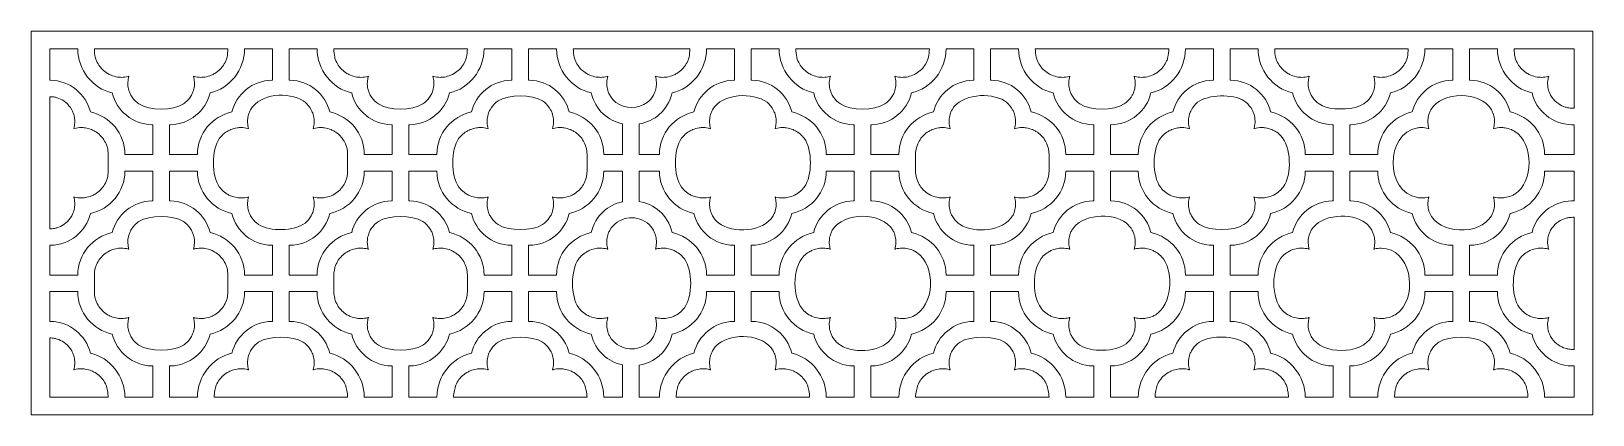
# Model space of a CAD drawing. Header units: centimetres. Extents: x -24.6 to 26.1, y -4.1 to 8.3.
import ezdxf

# ---------------------------------------------------------------- set-up
doc = ezdxf.new("R2010")
doc.units = ezdxf.units.CM
doc.header["$MEASUREMENT"] = 0
doc.layers.add('layer 1', color=7, linetype='Continuous')

msp = doc.modelspace()

# ---------------------------------------------------------------- linework, layer by layer
at = {"layer": 'layer 1', "color": 242, "lineweight": 9}
for points, knots in [([(26.06183, 8.32988), (26.06183, 4.17333), (26.06183, 0.01679), (26.06183, -4.13976), (26.06183, -4.13976), (9.15855, -4.13976), (-7.74474, -4.13976), (-24.64803, -4.13976), (-24.64803, -4.13976), (-24.64803, 0.01679), (-24.64803, 4.17333), (-24.64803, 8.32988), (-24.64803, 8.32988), (-7.74474, 8.32988), (9.15855, 8.32988), (26.06183, 8.32988)], [0, 0, 0, 0, 0.2, 0.2, 0.2, 0.2, 0.4, 0.4, 0.4, 0.4, 0.6, 0.6, 0.6, 0.6, 1, 1, 1, 1]), ([(-20.6995, 5.29059), (-20.6995, 4.9677), (-20.6995, 4.64481), (-20.6995, 4.32192), (-20.6995, 4.32192), (-21.00181, 4.32192), (-21.30413, 4.32192), (-21.60644, 4.32192), (-21.60644, 4.32192), (-21.60644, 4.32526), (-21.60643, 4.32747), (-21.60643, 4.32785), (-21.60643, 4.32785), (-21.60643, 5.001), (-22.0884, 5.56626), (-22.72837, 5.70341), (-22.72837, 5.70341), (-22.86713, 6.28761), (-23.39403, 6.72662), (-24.02327, 6.73763), (-24.02327, 6.73763), (-24.02634, 6.73768), (-24.03536, 6.73774), (-24.04533, 6.73777), (-24.04533, 6.73777), (-24.04533, 7.07824), (-24.04533, 7.41872), (-24.04533, 7.75919), (-24.04533, 7.75919), (-23.74298, 7.75919), (-23.44062, 7.75919), (-23.13826, 7.75919), (-23.13826, 7.75919), (-23.13827, 7.75617), (-23.13829, 7.75386), (-23.13829, 7.75327), (-23.13829, 7.75327), (-23.13829, 7.08012), (-22.65631, 6.46207), (-22.01634, 6.32491), (-22.01634, 6.32491), (-21.87816, 5.74318), (-21.3551, 5.30539), (-20.72937, 5.29086), (-20.72937, 5.29086), (-20.72437, 5.29074), (-20.71191, 5.29065), (-20.6995, 5.29059)], [0, 0, 0, 0, 0.07692308, 0.07692308, 0.07692308, 0.07692308, 0.15384615, 0.15384615, 0.15384615, 0.15384615, 0.23076923, 0.23076923, 0.23076923, 0.23076923, 0.30769231, 0.30769231, 0.30769231, 0.30769231, 0.38461538, 0.38461538, 0.38461538, 0.38461538, 0.46153846, 0.46153846, 0.46153846, 0.46153846, 0.53846154, 0.53846154, 0.53846154, 0.53846154, 0.61538462, 0.61538462, 0.61538462, 0.61538462, 0.69230769, 0.69230769, 0.69230769, 0.69230769, 0.76923077, 0.76923077, 0.76923077, 0.76923077, 0.84615385, 0.84615385, 0.84615385, 0.84615385, 1, 1, 1, 1]), ([(-19.70695, 5.96412), (-19.68598, 5.97965), (-19.665, 5.99518), (-19.64403, 6.01071), (-19.64403, 6.01071), (-19.56115, 6.08179), (-19.49977, 6.15522), (-19.44501, 6.24925), (-19.44501, 6.24925), (-19.42675, 6.28445), (-19.41097, 6.3189), (-19.39626, 6.35568), (-19.39626, 6.35568), (-19.37405, 6.4204), (-19.36004, 6.48079), (-19.35128, 6.54858), (-19.35128, 6.54858), (-19.34805, 6.59045), (-19.34705, 6.63039), (-19.34813, 6.67236), (-19.34813, 6.67236), (-19.35328, 6.73904), (-19.36377, 6.79889), (-19.38184, 6.86296), (-19.38184, 6.86296), (-19.37484, 6.86086), (-19.36778, 6.8588), (-19.36066, 6.85679), (-19.36066, 6.85679), (-19.28627, 6.83974), (-19.21773, 6.83131), (-19.14138, 6.8294), (-19.14138, 6.8294), (-19.09588, 6.83054), (-19.05264, 6.83375), (-19.00747, 6.83945), (-19.00747, 6.83945), (-18.93429, 6.85245), (-18.86936, 6.87066), (-18.80021, 6.89771), (-18.80021, 6.89771), (-18.76081, 6.91538), (-18.724, 6.93407), (-18.6865, 6.95544), (-18.6865, 6.95544), (-18.62501, 6.99451), (-18.57246, 7.03541), (-18.51957, 7.08531), (-18.51957, 7.08531), (-18.48977, 7.11621), (-18.46268, 7.14715), (-18.43599, 7.18071), (-18.43599, 7.18071), (-18.39352, 7.23972), (-18.36017, 7.29698), (-18.32994, 7.36295), (-18.32994, 7.36295), (-18.3139, 7.40307), (-18.30053, 7.44208), (-18.28858, 7.48356), (-18.28858, 7.48356), (-18.27133, 7.55716), (-18.26283, 7.67776), (-18.26089, 7.75327), (-18.26089, 7.75327), (-18.2609, 7.75386), (-18.26092, 7.75617), (-18.26094, 7.75919), (-18.26094, 7.75919), (-19.70599, 7.75919), (-21.15104, 7.75919), (-22.5961, 7.75919), (-22.5961, 7.75919), (-22.59612, 7.75617), (-22.59614, 7.75386), (-22.59615, 7.75327), (-22.59615, 7.75327), (-22.59421, 7.67776), (-22.58571, 7.55716), (-22.56846, 7.48356), (-22.56846, 7.48356), (-22.55651, 7.44208), (-22.54314, 7.40307), (-22.5271, 7.36295), (-22.5271, 7.36295), (-22.49687, 7.29698), (-22.46352, 7.23972), (-22.42105, 7.18071), (-22.42105, 7.18071), (-22.39437, 7.14715), (-22.36727, 7.11621), (-22.33748, 7.08531), (-22.33748, 7.08531), (-22.28459, 7.03541), (-22.23203, 6.99451), (-22.17054, 6.95544), (-22.17054, 6.95544), (-22.13305, 6.93407), (-22.09623, 6.91538), (-22.05683, 6.89771), (-22.05683, 6.89771), (-21.98768, 6.87066), (-21.92275, 6.85245), (-21.84957, 6.83945), (-21.84957, 6.83945), (-21.8044, 6.83375), (-21.76117, 6.83054), (-21.71566, 6.8294), (-21.71566, 6.8294), (-21.63931, 6.83131), (-21.57077, 6.83974), (-21.49638, 6.85679), (-21.49638, 6.85679), (-21.48926, 6.8588), (-21.4822, 6.86086), (-21.47521, 6.86296), (-21.47521, 6.86296), (-21.49327, 6.79889), (-21.50376, 6.73904), (-21.50891, 6.67236), (-21.50891, 6.67236), (-21.50999, 6.63039), (-21.50899, 6.59045), (-21.50576, 6.54858), (-21.50576, 6.54858), (-21.49701, 6.48079), (-21.48299, 6.4204), (-21.46078, 6.35568), (-21.46078, 6.35568), (-21.44607, 6.3189), (-21.43029, 6.28445), (-21.41203, 6.24925), (-21.41203, 6.24925), (-21.35727, 6.15522), (-21.29589, 6.08179), (-21.21301, 6.01071), (-21.21301, 6.01071), (-21.19204, 5.99518), (-21.17106, 5.97965), (-21.15009, 5.96412), (-21.15009, 5.96412), (-20.80663, 5.74592), (-20.05039, 5.74594), (-19.70695, 5.96412)], [0, 0, 0, 0, 0.02702703, 0.02702703, 0.02702703, 0.02702703, 0.05405405, 0.05405405, 0.05405405, 0.05405405, 0.08108108, 0.08108108, 0.08108108, 0.08108108, 0.10810811, 0.10810811, 0.10810811, 0.10810811, 0.13513514, 0.13513514, 0.13513514, 0.13513514, 0.16216216, 0.16216216, 0.16216216, 0.16216216, 0.18918919, 0.18918919, 0.18918919, 0.18918919, 0.21621622, 0.21621622, 0.21621622, 0.21621622, 0.24324324, 0.24324324, 0.24324324, 0.24324324, 0.27027027, 0.27027027, 0.27027027, 0.27027027, 0.2972973, 0.2972973, 0.2972973, 0.2972973, 0.32432432, 0.32432432, 0.32432432, 0.32432432, 0.35135135, 0.35135135, 0.35135135, 0.35135135, 0.37837838, 0.37837838, 0.37837838, 0.37837838, 0.40540541, 0.40540541, 0.40540541, 0.40540541, 0.43243243, 0.43243243, 0.43243243, 0.43243243, 0.45945946, 0.45945946, 0.45945946, 0.45945946, 0.48648649, 0.48648649, 0.48648649, 0.48648649, 0.51351351, 0.51351351, 0.51351351, 0.51351351, 0.54054054, 0.54054054, 0.54054054, 0.54054054, 0.56756757, 0.56756757, 0.56756757, 0.56756757, 0.59459459, 0.59459459, 0.59459459, 0.59459459, 0.62162162, 0.62162162, 0.62162162, 0.62162162, 0.64864865, 0.64864865, 0.64864865, 0.64864865, 0.67567568, 0.67567568, 0.67567568, 0.67567568, 0.7027027, 0.7027027, 0.7027027, 0.7027027, 0.72972973, 0.72972973, 0.72972973, 0.72972973, 0.75675676, 0.75675676, 0.75675676, 0.75675676, 0.78378378, 0.78378378, 0.78378378, 0.78378378, 0.81081081, 0.81081081, 0.81081081, 0.81081081, 0.83783784, 0.83783784, 0.83783784, 0.83783784, 0.86486486, 0.86486486, 0.86486486, 0.86486486, 0.89189189, 0.89189189, 0.89189189, 0.89189189, 0.91891892, 0.91891892, 0.91891892, 0.91891892, 0.94594595, 0.94594595, 0.94594595, 0.94594595, 1, 1, 1, 1]), ([(-20.15754, 5.29059), (-20.15754, 4.9677), (-20.15754, 4.64481), (-20.15754, 4.32192), (-20.15754, 4.32192), (-19.85523, 4.32192), (-19.55291, 4.32192), (-19.2506, 4.32192), (-19.2506, 4.32192), (-19.2506, 4.32526), (-19.25061, 4.32747), (-19.25061, 4.32785), (-19.25061, 4.32785), (-19.25061, 5.001), (-18.76864, 5.56626), (-18.12867, 5.70341), (-18.12867, 5.70341), (-17.98991, 6.28761), (-17.46301, 6.72662), (-16.83377, 6.73763), (-16.83377, 6.73763), (-16.8307, 6.73768), (-16.82169, 6.73774), (-16.81171, 6.73777), (-16.81171, 6.73777), (-16.81171, 7.07824), (-16.81171, 7.41872), (-16.81171, 7.75919), (-16.81171, 7.75919), (-17.11406, 7.75919), (-17.41642, 7.75919), (-17.71878, 7.75919), (-17.71878, 7.75919), (-17.71877, 7.75617), (-17.71876, 7.75386), (-17.71876, 7.75327), (-17.71876, 7.75327), (-17.71876, 7.08012), (-18.20073, 6.46207), (-18.8407, 6.32491), (-18.8407, 6.32491), (-18.97888, 5.74318), (-19.50194, 5.30539), (-20.12767, 5.29086), (-20.12767, 5.29086), (-20.13267, 5.29074), (-20.14513, 5.29065), (-20.15754, 5.29059)], [0, 0, 0, 0, 0.07692308, 0.07692308, 0.07692308, 0.07692308, 0.15384615, 0.15384615, 0.15384615, 0.15384615, 0.23076923, 0.23076923, 0.23076923, 0.23076923, 0.30769231, 0.30769231, 0.30769231, 0.30769231, 0.38461538, 0.38461538, 0.38461538, 0.38461538, 0.46153846, 0.46153846, 0.46153846, 0.46153846, 0.53846154, 0.53846154, 0.53846154, 0.53846154, 0.61538462, 0.61538462, 0.61538462, 0.61538462, 0.69230769, 0.69230769, 0.69230769, 0.69230769, 0.76923077, 0.76923077, 0.76923077, 0.76923077, 0.84615385, 0.84615385, 0.84615385, 0.84615385, 1, 1, 1, 1]), ([(-12.92391, 5.29059), (-12.92391, 4.9677), (-12.92391, 4.64481), (-12.92391, 4.32192), (-12.92391, 4.32192), (-13.22622, 4.32192), (-13.52854, 4.32192), (-13.83085, 4.32192), (-13.83085, 4.32192), (-13.83085, 4.32526), (-13.83084, 4.32747), (-13.83084, 4.32785), (-13.83084, 4.32785), (-13.83084, 5.001), (-14.31281, 5.56626), (-14.95278, 5.70341), (-14.95278, 5.70341), (-15.09154, 6.28761), (-15.61844, 6.72662), (-16.24768, 6.73763), (-16.24768, 6.73763), (-16.25075, 6.73768), (-16.25977, 6.73774), (-16.26975, 6.73777), (-16.26975, 6.73777), (-16.26975, 7.07824), (-16.26975, 7.41872), (-16.26975, 7.75919), (-16.26975, 7.75919), (-15.96739, 7.75919), (-15.66503, 7.75919), (-15.36268, 7.75919), (-15.36268, 7.75919), (-15.36268, 7.75617), (-15.3627, 7.75386), (-15.3627, 7.75327), (-15.3627, 7.75327), (-15.3627, 7.08012), (-14.88073, 6.46207), (-14.24075, 6.32491), (-14.24075, 6.32491), (-14.10258, 5.74318), (-13.57952, 5.30539), (-12.95378, 5.29086), (-12.95378, 5.29086), (-12.94878, 5.29074), (-12.93632, 5.29065), (-12.92391, 5.29059)], [0, 0, 0, 0, 0.07692308, 0.07692308, 0.07692308, 0.07692308, 0.15384615, 0.15384615, 0.15384615, 0.15384615, 0.23076923, 0.23076923, 0.23076923, 0.23076923, 0.30769231, 0.30769231, 0.30769231, 0.30769231, 0.38461538, 0.38461538, 0.38461538, 0.38461538, 0.46153846, 0.46153846, 0.46153846, 0.46153846, 0.53846154, 0.53846154, 0.53846154, 0.53846154, 0.61538462, 0.61538462, 0.61538462, 0.61538462, 0.69230769, 0.69230769, 0.69230769, 0.69230769, 0.76923077, 0.76923077, 0.76923077, 0.76923077, 0.84615385, 0.84615385, 0.84615385, 0.84615385, 1, 1, 1, 1]), ([(-11.93136, 5.96412), (-11.91039, 5.97965), (-11.88941, 5.99518), (-11.86845, 6.01071), (-11.86845, 6.01071), (-11.78556, 6.08179), (-11.72418, 6.15522), (-11.66943, 6.24925), (-11.66943, 6.24925), (-11.65116, 6.28445), (-11.63538, 6.3189), (-11.62068, 6.35568), (-11.62068, 6.35568), (-11.59846, 6.4204), (-11.58445, 6.48079), (-11.5757, 6.54858), (-11.5757, 6.54858), (-11.57246, 6.59045), (-11.57147, 6.63039), (-11.57255, 6.67236), (-11.57255, 6.67236), (-11.57769, 6.73904), (-11.58818, 6.79889), (-11.60625, 6.86296), (-11.60625, 6.86296), (-11.59925, 6.86086), (-11.59219, 6.8588), (-11.58507, 6.85679), (-11.58507, 6.85679), (-11.51068, 6.83974), (-11.44214, 6.83131), (-11.36579, 6.8294), (-11.36579, 6.8294), (-11.32029, 6.83054), (-11.27705, 6.83375), (-11.23188, 6.83945), (-11.23188, 6.83945), (-11.1587, 6.85245), (-11.09377, 6.87066), (-11.02462, 6.89771), (-11.02462, 6.89771), (-10.98522, 6.91538), (-10.94841, 6.93407), (-10.91091, 6.95544), (-10.91091, 6.95544), (-10.84942, 6.99451), (-10.79687, 7.03541), (-10.74398, 7.08531), (-10.74398, 7.08531), (-10.71419, 7.11621), (-10.68709, 7.14715), (-10.6604, 7.18071), (-10.6604, 7.18071), (-10.61794, 7.23972), (-10.58458, 7.29698), (-10.55435, 7.36295), (-10.55435, 7.36295), (-10.53831, 7.40307), (-10.52495, 7.44208), (-10.51299, 7.48356), (-10.51299, 7.48356), (-10.49575, 7.55716), (-10.48724, 7.67776), (-10.4853, 7.75327), (-10.4853, 7.75327), (-10.48531, 7.75386), (-10.48534, 7.75617), (-10.48535, 7.75919), (-10.48535, 7.75919), (-11.93039, 7.75919), (-13.37545, 7.75919), (-14.82051, 7.75919), (-14.82051, 7.75919), (-14.82053, 7.75617), (-14.82055, 7.75386), (-14.82057, 7.75327), (-14.82057, 7.75327), (-14.81863, 7.67776), (-14.81012, 7.55716), (-14.79287, 7.48356), (-14.79287, 7.48356), (-14.78092, 7.44208), (-14.76755, 7.40307), (-14.75151, 7.36295), (-14.75151, 7.36295), (-14.72129, 7.29698), (-14.68793, 7.23972), (-14.64546, 7.18071), (-14.64546, 7.18071), (-14.61878, 7.14715), (-14.59168, 7.11621), (-14.56189, 7.08531), (-14.56189, 7.08531), (-14.509, 7.03541), (-14.45645, 6.99451), (-14.39495, 6.95544), (-14.39495, 6.95544), (-14.35746, 6.93407), (-14.32065, 6.91538), (-14.28125, 6.89771), (-14.28125, 6.89771), (-14.2121, 6.87066), (-14.14717, 6.85245), (-14.07399, 6.83945), (-14.07399, 6.83945), (-14.02881, 6.83375), (-13.98558, 6.83054), (-13.94007, 6.8294), (-13.94007, 6.8294), (-13.86373, 6.83131), (-13.79518, 6.83974), (-13.7208, 6.85679), (-13.7208, 6.85679), (-13.71367, 6.8588), (-13.70661, 6.86086), (-13.69962, 6.86296), (-13.69962, 6.86296), (-13.71768, 6.79889), (-13.72817, 6.73904), (-13.73332, 6.67236), (-13.73332, 6.67236), (-13.7344, 6.63039), (-13.7334, 6.59045), (-13.73017, 6.54858), (-13.73017, 6.54858), (-13.72142, 6.48079), (-13.7074, 6.4204), (-13.68519, 6.35568), (-13.68519, 6.35568), (-13.67048, 6.3189), (-13.65471, 6.28445), (-13.63644, 6.24925), (-13.63644, 6.24925), (-13.58168, 6.15522), (-13.5203, 6.08179), (-13.43742, 6.01071), (-13.43742, 6.01071), (-13.41645, 5.99518), (-13.39548, 5.97965), (-13.3745, 5.96412), (-13.3745, 5.96412), (-13.03104, 5.74592), (-12.27481, 5.74594), (-11.93136, 5.96412)], [0, 0, 0, 0, 0.02702703, 0.02702703, 0.02702703, 0.02702703, 0.05405405, 0.05405405, 0.05405405, 0.05405405, 0.08108108, 0.08108108, 0.08108108, 0.08108108, 0.10810811, 0.10810811, 0.10810811, 0.10810811, 0.13513514, 0.13513514, 0.13513514, 0.13513514, 0.16216216, 0.16216216, 0.16216216, 0.16216216, 0.18918919, 0.18918919, 0.18918919, 0.18918919, 0.21621622, 0.21621622, 0.21621622, 0.21621622, 0.24324324, 0.24324324, 0.24324324, 0.24324324, 0.27027027, 0.27027027, 0.27027027, 0.27027027, 0.2972973, 0.2972973, 0.2972973, 0.2972973, 0.32432432, 0.32432432, 0.32432432, 0.32432432, 0.35135135, 0.35135135, 0.35135135, 0.35135135, 0.37837838, 0.37837838, 0.37837838, 0.37837838, 0.40540541, 0.40540541, 0.40540541, 0.40540541, 0.43243243, 0.43243243, 0.43243243, 0.43243243, 0.45945946, 0.45945946, 0.45945946, 0.45945946, 0.48648649, 0.48648649, 0.48648649, 0.48648649, 0.51351351, 0.51351351, 0.51351351, 0.51351351, 0.54054054, 0.54054054, 0.54054054, 0.54054054, 0.56756757, 0.56756757, 0.56756757, 0.56756757, 0.59459459, 0.59459459, 0.59459459, 0.59459459, 0.62162162, 0.62162162, 0.62162162, 0.62162162, 0.64864865, 0.64864865, 0.64864865, 0.64864865, 0.67567568, 0.67567568, 0.67567568, 0.67567568, 0.7027027, 0.7027027, 0.7027027, 0.7027027, 0.72972973, 0.72972973, 0.72972973, 0.72972973, 0.75675676, 0.75675676, 0.75675676, 0.75675676, 0.78378378, 0.78378378, 0.78378378, 0.78378378, 0.81081081, 0.81081081, 0.81081081, 0.81081081, 0.83783784, 0.83783784, 0.83783784, 0.83783784, 0.86486486, 0.86486486, 0.86486486, 0.86486486, 0.89189189, 0.89189189, 0.89189189, 0.89189189, 0.91891892, 0.91891892, 0.91891892, 0.91891892, 0.94594595, 0.94594595, 0.94594595, 0.94594595, 1, 1, 1, 1]), ([(-12.38196, 5.29059), (-12.38196, 4.9677), (-12.38196, 4.64481), (-12.38196, 4.32192), (-12.38196, 4.32192), (-12.07964, 4.32192), (-11.77733, 4.32192), (-11.47501, 4.32192), (-11.47501, 4.32192), (-11.47502, 4.32526), (-11.47503, 4.32747), (-11.47503, 4.32785), (-11.47503, 4.32785), (-11.47503, 5.001), (-10.99306, 5.56626), (-10.35308, 5.70341), (-10.35308, 5.70341), (-10.21432, 6.28761), (-9.68742, 6.72662), (-9.05818, 6.73763), (-9.05818, 6.73763), (-9.05511, 6.73768), (-9.0461, 6.73774), (-9.03612, 6.73777), (-9.03612, 6.73777), (-9.03612, 7.07824), (-9.03612, 7.41872), (-9.03612, 7.75919), (-9.03612, 7.75919), (-9.33848, 7.75919), (-9.64083, 7.75919), (-9.94319, 7.75919), (-9.94319, 7.75919), (-9.94318, 7.75617), (-9.94317, 7.75386), (-9.94317, 7.75327), (-9.94317, 7.75327), (-9.94317, 7.08012), (-10.42514, 6.46207), (-11.06511, 6.32491), (-11.06511, 6.32491), (-11.20329, 5.74318), (-11.72635, 5.30539), (-12.35208, 5.29086), (-12.35208, 5.29086), (-12.35708, 5.29074), (-12.36954, 5.29065), (-12.38196, 5.29059)], [0, 0, 0, 0, 0.07692308, 0.07692308, 0.07692308, 0.07692308, 0.15384615, 0.15384615, 0.15384615, 0.15384615, 0.23076923, 0.23076923, 0.23076923, 0.23076923, 0.30769231, 0.30769231, 0.30769231, 0.30769231, 0.38461538, 0.38461538, 0.38461538, 0.38461538, 0.46153846, 0.46153846, 0.46153846, 0.46153846, 0.53846154, 0.53846154, 0.53846154, 0.53846154, 0.61538462, 0.61538462, 0.61538462, 0.61538462, 0.69230769, 0.69230769, 0.69230769, 0.69230769, 0.76923077, 0.76923077, 0.76923077, 0.76923077, 0.84615385, 0.84615385, 0.84615385, 0.84615385, 1, 1, 1, 1]), ([(-5.44659, 4.32192), (-5.44659, 4.65593), (-5.44659, 4.98995), (-5.44659, 5.32396), (-5.44659, 5.32396), (-5.91252, 5.42199), (-6.32992, 5.75553), (-6.46517, 6.32491), (-6.46517, 6.32491), (-7.10514, 6.46207), (-7.58711, 7.08012), (-7.58711, 7.75327), (-7.58711, 7.75327), (-7.58711, 7.75386), (-7.5871, 7.75617), (-7.58709, 7.75919), (-7.58709, 7.75919), (-7.88944, 7.75919), (-8.1918, 7.75919), (-8.49416, 7.75919), (-8.49416, 7.75919), (-8.49416, 7.41872), (-8.49416, 7.07824), (-8.49416, 6.73777), (-8.49416, 6.73777), (-8.48418, 6.73774), (-8.47516, 6.73768), (-8.47209, 6.73763), (-8.47209, 6.73763), (-7.84286, 6.72662), (-7.31596, 6.28761), (-7.17719, 5.70341), (-7.17719, 5.70341), (-6.53722, 5.56626), (-6.05525, 5.001), (-6.05525, 4.32785), (-6.05525, 4.32785), (-6.05525, 4.32747), (-6.05526, 4.32526), (-6.05527, 4.32192), (-6.05527, 4.32192), (-5.85237, 4.32192), (-5.64948, 4.32192), (-5.44659, 4.32192)], [0, 0, 0, 0, 0.08333333, 0.08333333, 0.08333333, 0.08333333, 0.16666667, 0.16666667, 0.16666667, 0.16666667, 0.25, 0.25, 0.25, 0.25, 0.33333333, 0.33333333, 0.33333333, 0.33333333, 0.41666667, 0.41666667, 0.41666667, 0.41666667, 0.5, 0.5, 0.5, 0.5, 0.58333333, 0.58333333, 0.58333333, 0.58333333, 0.66666667, 0.66666667, 0.66666667, 0.66666667, 0.75, 0.75, 0.75, 0.75, 0.83333333, 0.83333333, 0.83333333, 0.83333333, 1, 1, 1, 1]), ([(-7.04492, 7.75919), (-7.04494, 7.75617), (-7.04496, 7.75386), (-7.04498, 7.75327), (-7.04498, 7.75327), (-7.04304, 7.67776), (-7.03453, 7.55716), (-7.01729, 7.48356), (-7.01729, 7.48356), (-7.00533, 7.44208), (-6.99196, 7.40307), (-6.97592, 7.36295), (-6.97592, 7.36295), (-6.9457, 7.29698), (-6.91234, 7.23972), (-6.86987, 7.18071), (-6.86987, 7.18071), (-6.84319, 7.14715), (-6.81609, 7.11621), (-6.7863, 7.08531), (-6.7863, 7.08531), (-6.73341, 7.03541), (-6.68086, 6.99451), (-6.61936, 6.95544), (-6.61936, 6.95544), (-6.58187, 6.93407), (-6.54506, 6.91538), (-6.50566, 6.89771), (-6.50566, 6.89771), (-6.43651, 6.87066), (-6.37158, 6.85245), (-6.2984, 6.83945), (-6.2984, 6.83945), (-6.25323, 6.83375), (-6.20999, 6.83054), (-6.16448, 6.8294), (-6.16448, 6.8294), (-6.08814, 6.83131), (-6.01959, 6.83974), (-5.94521, 6.85679), (-5.94521, 6.85679), (-5.93808, 6.8588), (-5.93103, 6.86086), (-5.92403, 6.86296), (-5.92403, 6.86296), (-5.9421, 6.79889), (-5.95258, 6.73904), (-5.95773, 6.67236), (-5.95773, 6.67236), (-5.95881, 6.63039), (-5.95782, 6.59045), (-5.95458, 6.54858), (-5.95458, 6.54858), (-5.94583, 6.48079), (-5.93181, 6.4204), (-5.9096, 6.35568), (-5.9096, 6.35568), (-5.89489, 6.3189), (-5.87912, 6.28445), (-5.86085, 6.24925), (-5.86085, 6.24925), (-5.8061, 6.15522), (-5.74471, 6.08179), (-5.66183, 6.01071), (-5.66183, 6.01071), (-5.37955, 5.80167), (-4.92522, 5.80031), (-4.64111, 6.01071), (-4.64111, 6.01071), (-4.55823, 6.08179), (-4.49685, 6.15522), (-4.44209, 6.24925), (-4.44209, 6.24925), (-4.42383, 6.28445), (-4.40805, 6.3189), (-4.39335, 6.35568), (-4.39335, 6.35568), (-4.37113, 6.4204), (-4.35711, 6.48079), (-4.34836, 6.54858), (-4.34836, 6.54858), (-4.34513, 6.59045), (-4.34413, 6.63039), (-4.34521, 6.67236), (-4.34521, 6.67236), (-4.35036, 6.73904), (-4.36085, 6.79889), (-4.37891, 6.86296), (-4.37891, 6.86296), (-4.37192, 6.86086), (-4.36486, 6.8588), (-4.35773, 6.85679), (-4.35773, 6.85679), (-4.28335, 6.83974), (-4.21481, 6.83131), (-4.13846, 6.8294), (-4.13846, 6.8294), (-4.09295, 6.83054), (-4.04972, 6.83375), (-4.00455, 6.83945), (-4.00455, 6.83945), (-3.93136, 6.85245), (-3.86643, 6.87066), (-3.79729, 6.89771), (-3.79729, 6.89771), (-3.75789, 6.91538), (-3.72107, 6.93407), (-3.68358, 6.95544), (-3.68358, 6.95544), (-3.62209, 6.99451), (-3.56953, 7.03541), (-3.51664, 7.08531), (-3.51664, 7.08531), (-3.48685, 7.11621), (-3.45975, 7.14715), (-3.43307, 7.18071), (-3.43307, 7.18071), (-3.3906, 7.23972), (-3.35725, 7.29698), (-3.32702, 7.36295), (-3.32702, 7.36295), (-3.31098, 7.40307), (-3.29761, 7.44208), (-3.28566, 7.48356), (-3.28566, 7.48356), (-3.26841, 7.55716), (-3.25991, 7.67776), (-3.25796, 7.75327), (-3.25796, 7.75327), (-3.25798, 7.75386), (-3.258, 7.75617), (-3.25802, 7.75919), (-3.25802, 7.75919), (-4.52031, 7.75919), (-5.78261, 7.75919), (-7.04492, 7.75919)], [0, 0, 0, 0, 0.02857143, 0.02857143, 0.02857143, 0.02857143, 0.05714286, 0.05714286, 0.05714286, 0.05714286, 0.08571429, 0.08571429, 0.08571429, 0.08571429, 0.11428571, 0.11428571, 0.11428571, 0.11428571, 0.14285714, 0.14285714, 0.14285714, 0.14285714, 0.17142857, 0.17142857, 0.17142857, 0.17142857, 0.2, 0.2, 0.2, 0.2, 0.22857143, 0.22857143, 0.22857143, 0.22857143, 0.25714286, 0.25714286, 0.25714286, 0.25714286, 0.28571429, 0.28571429, 0.28571429, 0.28571429, 0.31428571, 0.31428571, 0.31428571, 0.31428571, 0.34285714, 0.34285714, 0.34285714, 0.34285714, 0.37142857, 0.37142857, 0.37142857, 0.37142857, 0.4, 0.4, 0.4, 0.4, 0.42857143, 0.42857143, 0.42857143, 0.42857143, 0.45714286, 0.45714286, 0.45714286, 0.45714286, 0.48571429, 0.48571429, 0.48571429, 0.48571429, 0.51428571, 0.51428571, 0.51428571, 0.51428571, 0.54285714, 0.54285714, 0.54285714, 0.54285714, 0.57142857, 0.57142857, 0.57142857, 0.57142857, 0.6, 0.6, 0.6, 0.6, 0.62857143, 0.62857143, 0.62857143, 0.62857143, 0.65714286, 0.65714286, 0.65714286, 0.65714286, 0.68571429, 0.68571429, 0.68571429, 0.68571429, 0.71428571, 0.71428571, 0.71428571, 0.71428571, 0.74285714, 0.74285714, 0.74285714, 0.74285714, 0.77142857, 0.77142857, 0.77142857, 0.77142857, 0.8, 0.8, 0.8, 0.8, 0.82857143, 0.82857143, 0.82857143, 0.82857143, 0.85714286, 0.85714286, 0.85714286, 0.85714286, 0.88571429, 0.88571429, 0.88571429, 0.88571429, 0.91428571, 0.91428571, 0.91428571, 0.91428571, 0.94285714, 0.94285714, 0.94285714, 0.94285714, 1, 1, 1, 1]), ([(-4.90156, 5.31518), (-4.90156, 4.98409), (-4.90156, 4.653), (-4.90156, 4.32192), (-4.90156, 4.32192), (-4.6836, 4.32192), (-4.46564, 4.32192), (-4.24768, 4.32192), (-4.24768, 4.32192), (-4.24768, 4.32526), (-4.24769, 4.32747), (-4.24769, 4.32785), (-4.24769, 4.32785), (-4.24769, 5.001), (-3.76572, 5.56626), (-3.12575, 5.70341), (-3.12575, 5.70341), (-2.98699, 6.28761), (-2.46009, 6.72662), (-1.83085, 6.73763), (-1.83085, 6.73763), (-1.82778, 6.73768), (-1.81876, 6.73774), (-1.80879, 6.73777), (-1.80879, 6.73777), (-1.80879, 7.07824), (-1.80879, 7.41872), (-1.80879, 7.75919), (-1.80879, 7.75919), (-2.11114, 7.75919), (-2.4135, 7.75919), (-2.71585, 7.75919), (-2.71585, 7.75919), (-2.71585, 7.75617), (-2.71583, 7.75386), (-2.71583, 7.75327), (-2.71583, 7.75327), (-2.71583, 7.08012), (-3.1978, 6.46207), (-3.83778, 6.32491), (-3.83778, 6.32491), (-3.97738, 5.73718), (-4.41761, 5.40075), (-4.90156, 5.31518)], [0, 0, 0, 0, 0.08333333, 0.08333333, 0.08333333, 0.08333333, 0.16666667, 0.16666667, 0.16666667, 0.16666667, 0.25, 0.25, 0.25, 0.25, 0.33333333, 0.33333333, 0.33333333, 0.33333333, 0.41666667, 0.41666667, 0.41666667, 0.41666667, 0.5, 0.5, 0.5, 0.5, 0.58333333, 0.58333333, 0.58333333, 0.58333333, 0.66666667, 0.66666667, 0.66666667, 0.66666667, 0.75, 0.75, 0.75, 0.75, 0.83333333, 0.83333333, 0.83333333, 0.83333333, 1, 1, 1, 1]), ([(2.07901, 5.29059), (2.07901, 4.9677), (2.07901, 4.64481), (2.07901, 4.32192), (2.07901, 4.32192), (1.7767, 4.32192), (1.47438, 4.32192), (1.17207, 4.32192), (1.17207, 4.32192), (1.17207, 4.32526), (1.17208, 4.32747), (1.17208, 4.32785), (1.17208, 4.32785), (1.17208, 5.001), (0.69011, 5.56626), (0.05014, 5.70341), (0.05014, 5.70341), (-0.08862, 6.28761), (-0.61552, 6.72662), (-1.24476, 6.73763), (-1.24476, 6.73763), (-1.24783, 6.73768), (-1.25685, 6.73774), (-1.26682, 6.73777), (-1.26682, 6.73777), (-1.26682, 7.07824), (-1.26682, 7.41872), (-1.26682, 7.75919), (-1.26682, 7.75919), (-0.96446, 7.75919), (-0.66211, 7.75919), (-0.35975, 7.75919), (-0.35975, 7.75919), (-0.35976, 7.75617), (-0.35977, 7.75386), (-0.35977, 7.75327), (-0.35977, 7.75327), (-0.35977, 7.08012), (0.12219, 6.46207), (0.76217, 6.32491), (0.76217, 6.32491), (0.90035, 5.74318), (1.42341, 5.30539), (2.04914, 5.29086), (2.04914, 5.29086), (2.05414, 5.29074), (2.0666, 5.29065), (2.07901, 5.29059)], [0, 0, 0, 0, 0.07692308, 0.07692308, 0.07692308, 0.07692308, 0.15384615, 0.15384615, 0.15384615, 0.15384615, 0.23076923, 0.23076923, 0.23076923, 0.23076923, 0.30769231, 0.30769231, 0.30769231, 0.30769231, 0.38461538, 0.38461538, 0.38461538, 0.38461538, 0.46153846, 0.46153846, 0.46153846, 0.46153846, 0.53846154, 0.53846154, 0.53846154, 0.53846154, 0.61538462, 0.61538462, 0.61538462, 0.61538462, 0.69230769, 0.69230769, 0.69230769, 0.69230769, 0.76923077, 0.76923077, 0.76923077, 0.76923077, 0.84615385, 0.84615385, 0.84615385, 0.84615385, 1, 1, 1, 1]), ([(3.07156, 5.96412), (3.09253, 5.97965), (3.1135, 5.99518), (3.13448, 6.01071), (3.13448, 6.01071), (3.21736, 6.08179), (3.27874, 6.15522), (3.3335, 6.24925), (3.3335, 6.24925), (3.35176, 6.28445), (3.36754, 6.3189), (3.38224, 6.35568), (3.38224, 6.35568), (3.40446, 6.4204), (3.41847, 6.48079), (3.42723, 6.54858), (3.42723, 6.54858), (3.43046, 6.59045), (3.43146, 6.63039), (3.43037, 6.67236), (3.43037, 6.67236), (3.42523, 6.73904), (3.41474, 6.79889), (3.39668, 6.86296), (3.39668, 6.86296), (3.40367, 6.86086), (3.41073, 6.8588), (3.41786, 6.85679), (3.41786, 6.85679), (3.49224, 6.83974), (3.56078, 6.83131), (3.63713, 6.8294), (3.63713, 6.8294), (3.68263, 6.83054), (3.72587, 6.83375), (3.77104, 6.83945), (3.77104, 6.83945), (3.84422, 6.85245), (3.90915, 6.87066), (3.9783, 6.89771), (3.9783, 6.89771), (4.0177, 6.91538), (4.05452, 6.93407), (4.09201, 6.95544), (4.09201, 6.95544), (4.1535, 6.99451), (4.20605, 7.03541), (4.25895, 7.08531), (4.25895, 7.08531), (4.28874, 7.11621), (4.31584, 7.14715), (4.34252, 7.18071), (4.34252, 7.18071), (4.38498, 7.23972), (4.41834, 7.29698), (4.44857, 7.36295), (4.44857, 7.36295), (4.46461, 7.40307), (4.47798, 7.44208), (4.48993, 7.48356), (4.48993, 7.48356), (4.50718, 7.55716), (4.51568, 7.67776), (4.51763, 7.75327), (4.51763, 7.75327), (4.51761, 7.75386), (4.51759, 7.75617), (4.51757, 7.75919), (4.51757, 7.75919), (3.07253, 7.75919), (1.62747, 7.75919), (0.18241, 7.75919), (0.18241, 7.75919), (0.18239, 7.75617), (0.18237, 7.75386), (0.18235, 7.75327), (0.18235, 7.75327), (0.1843, 7.67776), (0.1928, 7.55716), (0.21005, 7.48356), (0.21005, 7.48356), (0.222, 7.44208), (0.23537, 7.40307), (0.25141, 7.36295), (0.25141, 7.36295), (0.28164, 7.29698), (0.315, 7.23972), (0.35746, 7.18071), (0.35746, 7.18071), (0.38415, 7.14715), (0.41124, 7.11621), (0.44103, 7.08531), (0.44103, 7.08531), (0.49393, 7.03541), (0.54648, 6.99451), (0.60797, 6.95544), (0.60797, 6.95544), (0.64546, 6.93407), (0.68228, 6.91538), (0.72168, 6.89771), (0.72168, 6.89771), (0.79083, 6.87066), (0.85575, 6.85245), (0.92894, 6.83945), (0.92894, 6.83945), (0.97411, 6.83375), (1.01735, 6.83054), (1.06285, 6.8294), (1.06285, 6.8294), (1.1392, 6.83131), (1.20774, 6.83974), (1.28213, 6.85679), (1.28213, 6.85679), (1.28925, 6.8588), (1.29631, 6.86086), (1.30331, 6.86296), (1.30331, 6.86296), (1.28524, 6.79889), (1.27475, 6.73904), (1.2696, 6.67236), (1.2696, 6.67236), (1.26852, 6.63039), (1.26952, 6.59045), (1.27275, 6.54858), (1.27275, 6.54858), (1.28151, 6.48079), (1.29552, 6.4204), (1.31774, 6.35568), (1.31774, 6.35568), (1.33244, 6.3189), (1.34822, 6.28445), (1.36648, 6.24925), (1.36648, 6.24925), (1.42124, 6.15522), (1.48262, 6.08179), (1.5655, 6.01071), (1.5655, 6.01071), (1.58647, 5.99518), (1.60744, 5.97965), (1.62842, 5.96412), (1.62842, 5.96412), (1.97187, 5.74593), (2.72812, 5.74594), (3.07156, 5.96412)], [0, 0, 0, 0, 0.02702703, 0.02702703, 0.02702703, 0.02702703, 0.05405405, 0.05405405, 0.05405405, 0.05405405, 0.08108108, 0.08108108, 0.08108108, 0.08108108, 0.10810811, 0.10810811, 0.10810811, 0.10810811, 0.13513514, 0.13513514, 0.13513514, 0.13513514, 0.16216216, 0.16216216, 0.16216216, 0.16216216, 0.18918919, 0.18918919, 0.18918919, 0.18918919, 0.21621622, 0.21621622, 0.21621622, 0.21621622, 0.24324324, 0.24324324, 0.24324324, 0.24324324, 0.27027027, 0.27027027, 0.27027027, 0.27027027, 0.2972973, 0.2972973, 0.2972973, 0.2972973, 0.32432432, 0.32432432, 0.32432432, 0.32432432, 0.35135135, 0.35135135, 0.35135135, 0.35135135, 0.37837838, 0.37837838, 0.37837838, 0.37837838, 0.40540541, 0.40540541, 0.40540541, 0.40540541, 0.43243243, 0.43243243, 0.43243243, 0.43243243, 0.45945946, 0.45945946, 0.45945946, 0.45945946, 0.48648649, 0.48648649, 0.48648649, 0.48648649, 0.51351351, 0.51351351, 0.51351351, 0.51351351, 0.54054054, 0.54054054, 0.54054054, 0.54054054, 0.56756757, 0.56756757, 0.56756757, 0.56756757, 0.59459459, 0.59459459, 0.59459459, 0.59459459, 0.62162162, 0.62162162, 0.62162162, 0.62162162, 0.64864865, 0.64864865, 0.64864865, 0.64864865, 0.67567568, 0.67567568, 0.67567568, 0.67567568, 0.7027027, 0.7027027, 0.7027027, 0.7027027, 0.72972973, 0.72972973, 0.72972973, 0.72972973, 0.75675676, 0.75675676, 0.75675676, 0.75675676, 0.78378378, 0.78378378, 0.78378378, 0.78378378, 0.81081081, 0.81081081, 0.81081081, 0.81081081, 0.83783784, 0.83783784, 0.83783784, 0.83783784, 0.86486486, 0.86486486, 0.86486486, 0.86486486, 0.89189189, 0.89189189, 0.89189189, 0.89189189, 0.91891892, 0.91891892, 0.91891892, 0.91891892, 0.94594595, 0.94594595, 0.94594595, 0.94594595, 1, 1, 1, 1]), ([(2.62097, 5.29059), (2.62097, 4.9677), (2.62097, 4.64481), (2.62097, 4.32192), (2.62097, 4.32192), (2.92328, 4.32192), (3.2256, 4.32192), (3.52791, 4.32192), (3.52791, 4.32192), (3.52791, 4.32526), (3.5279, 4.32747), (3.5279, 4.32785), (3.5279, 4.32785), (3.5279, 5.001), (4.00987, 5.56626), (4.64984, 5.70341), (4.64984, 5.70341), (4.7886, 6.28761), (5.3155, 6.72662), (5.94474, 6.73763), (5.94474, 6.73763), (5.94781, 6.73768), (5.95683, 6.73774), (5.9668, 6.73777), (5.9668, 6.73777), (5.9668, 7.07824), (5.9668, 7.41872), (5.9668, 7.75919), (5.9668, 7.75919), (5.66445, 7.75919), (5.36209, 7.75919), (5.05973, 7.75919), (5.05973, 7.75919), (5.05974, 7.75617), (5.05976, 7.75386), (5.05976, 7.75327), (5.05976, 7.75327), (5.05976, 7.08012), (4.57779, 6.46207), (3.93781, 6.32491), (3.93781, 6.32491), (3.79963, 5.74318), (3.27657, 5.30539), (2.65084, 5.29086), (2.65084, 5.29086), (2.64584, 5.29074), (2.63338, 5.29065), (2.62097, 5.29059)], [0, 0, 0, 0, 0.07692308, 0.07692308, 0.07692308, 0.07692308, 0.15384615, 0.15384615, 0.15384615, 0.15384615, 0.23076923, 0.23076923, 0.23076923, 0.23076923, 0.30769231, 0.30769231, 0.30769231, 0.30769231, 0.38461538, 0.38461538, 0.38461538, 0.38461538, 0.46153846, 0.46153846, 0.46153846, 0.46153846, 0.53846154, 0.53846154, 0.53846154, 0.53846154, 0.61538462, 0.61538462, 0.61538462, 0.61538462, 0.69230769, 0.69230769, 0.69230769, 0.69230769, 0.76923077, 0.76923077, 0.76923077, 0.76923077, 0.84615385, 0.84615385, 0.84615385, 0.84615385, 1, 1, 1, 1]), ([(9.8546, 5.29059), (9.8546, 4.9677), (9.8546, 4.64481), (9.8546, 4.32192), (9.8546, 4.32192), (9.55229, 4.32192), (9.24997, 4.32192), (8.94766, 4.32192), (8.94766, 4.32192), (8.94766, 4.32526), (8.94767, 4.32747), (8.94767, 4.32785), (8.94767, 4.32785), (8.94767, 5.001), (8.4657, 5.56626), (7.82573, 5.70341), (7.82573, 5.70341), (7.68697, 6.28761), (7.16006, 6.72662), (6.53083, 6.73763), (6.53083, 6.73763), (6.52776, 6.73768), (6.51874, 6.73774), (6.50876, 6.73777), (6.50876, 6.73777), (6.50876, 7.07824), (6.50876, 7.41872), (6.50876, 7.75919), (6.50876, 7.75919), (6.81112, 7.75919), (7.11348, 7.75919), (7.41584, 7.75919), (7.41584, 7.75919), (7.41583, 7.75617), (7.41581, 7.75386), (7.41581, 7.75327), (7.41581, 7.75327), (7.41581, 7.08012), (7.89778, 6.46207), (8.53776, 6.32491), (8.53776, 6.32491), (8.67593, 5.74318), (9.199, 5.30539), (9.82473, 5.29086), (9.82473, 5.29086), (9.82973, 5.29074), (9.84219, 5.29065), (9.8546, 5.29059)], [0, 0, 0, 0, 0.07692308, 0.07692308, 0.07692308, 0.07692308, 0.15384615, 0.15384615, 0.15384615, 0.15384615, 0.23076923, 0.23076923, 0.23076923, 0.23076923, 0.30769231, 0.30769231, 0.30769231, 0.30769231, 0.38461538, 0.38461538, 0.38461538, 0.38461538, 0.46153846, 0.46153846, 0.46153846, 0.46153846, 0.53846154, 0.53846154, 0.53846154, 0.53846154, 0.61538462, 0.61538462, 0.61538462, 0.61538462, 0.69230769, 0.69230769, 0.69230769, 0.69230769, 0.76923077, 0.76923077, 0.76923077, 0.76923077, 0.84615385, 0.84615385, 0.84615385, 0.84615385, 1, 1, 1, 1]), ([(10.84715, 5.96412), (10.86812, 5.97965), (10.88909, 5.99518), (10.91007, 6.01071), (10.91007, 6.01071), (10.99294, 6.08179), (11.05433, 6.15522), (11.10908, 6.24925), (11.10908, 6.24925), (11.12735, 6.28445), (11.14313, 6.3189), (11.15783, 6.35568), (11.15783, 6.35568), (11.18005, 6.4204), (11.19406, 6.48079), (11.20282, 6.54858), (11.20282, 6.54858), (11.20605, 6.59045), (11.20704, 6.63039), (11.20596, 6.67236), (11.20596, 6.67236), (11.20081, 6.73904), (11.19033, 6.79889), (11.17226, 6.86296), (11.17226, 6.86296), (11.17926, 6.86086), (11.18632, 6.8588), (11.19344, 6.85679), (11.19344, 6.85679), (11.26783, 6.83974), (11.33637, 6.83131), (11.41272, 6.8294), (11.41272, 6.8294), (11.45822, 6.83054), (11.50146, 6.83375), (11.54663, 6.83945), (11.54663, 6.83945), (11.61981, 6.85245), (11.68474, 6.87066), (11.75389, 6.89771), (11.75389, 6.89771), (11.79329, 6.91538), (11.8301, 6.93407), (11.86759, 6.95544), (11.86759, 6.95544), (11.92909, 6.99451), (11.98164, 7.03541), (12.03453, 7.08531), (12.03453, 7.08531), (12.06432, 7.11621), (12.09142, 7.14715), (12.11811, 7.18071), (12.11811, 7.18071), (12.16057, 7.23972), (12.19393, 7.29698), (12.22416, 7.36295), (12.22416, 7.36295), (12.2402, 7.40307), (12.25357, 7.44208), (12.26552, 7.48356), (12.26552, 7.48356), (12.28276, 7.55716), (12.29127, 7.67776), (12.29321, 7.75327), (12.29321, 7.75327), (12.2932, 7.75386), (12.29318, 7.75617), (12.29316, 7.75919), (12.29316, 7.75919), (10.84812, 7.75919), (9.40306, 7.75919), (7.958, 7.75919), (7.958, 7.75919), (7.95798, 7.75617), (7.95796, 7.75386), (7.95794, 7.75327), (7.95794, 7.75327), (7.95989, 7.67776), (7.96839, 7.55716), (7.98564, 7.48356), (7.98564, 7.48356), (7.99759, 7.44208), (8.01096, 7.40307), (8.027, 7.36295), (8.027, 7.36295), (8.05723, 7.29698), (8.09058, 7.23972), (8.13305, 7.18071), (8.13305, 7.18071), (8.15973, 7.14715), (8.18683, 7.11621), (8.21662, 7.08531), (8.21662, 7.08531), (8.26951, 7.03541), (8.32206, 6.99451), (8.38356, 6.95544), (8.38356, 6.95544), (8.42105, 6.93407), (8.45786, 6.91538), (8.49727, 6.89771), (8.49727, 6.89771), (8.56642, 6.87066), (8.63134, 6.85245), (8.70453, 6.83945), (8.70453, 6.83945), (8.74969, 6.83375), (8.79293, 6.83054), (8.83844, 6.8294), (8.83844, 6.8294), (8.91478, 6.83131), (8.98333, 6.83974), (9.05772, 6.85679), (9.05772, 6.85679), (9.06484, 6.8588), (9.0719, 6.86086), (9.07889, 6.86296), (9.07889, 6.86296), (9.06083, 6.79889), (9.05034, 6.73904), (9.04519, 6.67236), (9.04519, 6.67236), (9.04411, 6.63039), (9.04511, 6.59045), (9.04834, 6.54858), (9.04834, 6.54858), (9.05709, 6.48079), (9.07111, 6.4204), (9.09332, 6.35568), (9.09332, 6.35568), (9.10803, 6.3189), (9.12381, 6.28445), (9.14207, 6.24925), (9.14207, 6.24925), (9.19683, 6.15522), (9.25821, 6.08179), (9.34109, 6.01071), (9.34109, 6.01071), (9.36206, 5.99518), (9.38303, 5.97965), (9.40401, 5.96412), (9.40401, 5.96412), (9.74746, 5.74593), (10.50371, 5.74594), (10.84715, 5.96412)], [0, 0, 0, 0, 0.02702703, 0.02702703, 0.02702703, 0.02702703, 0.05405405, 0.05405405, 0.05405405, 0.05405405, 0.08108108, 0.08108108, 0.08108108, 0.08108108, 0.10810811, 0.10810811, 0.10810811, 0.10810811, 0.13513514, 0.13513514, 0.13513514, 0.13513514, 0.16216216, 0.16216216, 0.16216216, 0.16216216, 0.18918919, 0.18918919, 0.18918919, 0.18918919, 0.21621622, 0.21621622, 0.21621622, 0.21621622, 0.24324324, 0.24324324, 0.24324324, 0.24324324, 0.27027027, 0.27027027, 0.27027027, 0.27027027, 0.2972973, 0.2972973, 0.2972973, 0.2972973, 0.32432432, 0.32432432, 0.32432432, 0.32432432, 0.35135135, 0.35135135, 0.35135135, 0.35135135, 0.37837838, 0.37837838, 0.37837838, 0.37837838, 0.40540541, 0.40540541, 0.40540541, 0.40540541, 0.43243243, 0.43243243, 0.43243243, 0.43243243, 0.45945946, 0.45945946, 0.45945946, 0.45945946, 0.48648649, 0.48648649, 0.48648649, 0.48648649, 0.51351351, 0.51351351, 0.51351351, 0.51351351, 0.54054054, 0.54054054, 0.54054054, 0.54054054, 0.56756757, 0.56756757, 0.56756757, 0.56756757, 0.59459459, 0.59459459, 0.59459459, 0.59459459, 0.62162162, 0.62162162, 0.62162162, 0.62162162, 0.64864865, 0.64864865, 0.64864865, 0.64864865, 0.67567568, 0.67567568, 0.67567568, 0.67567568, 0.7027027, 0.7027027, 0.7027027, 0.7027027, 0.72972973, 0.72972973, 0.72972973, 0.72972973, 0.75675676, 0.75675676, 0.75675676, 0.75675676, 0.78378378, 0.78378378, 0.78378378, 0.78378378, 0.81081081, 0.81081081, 0.81081081, 0.81081081, 0.83783784, 0.83783784, 0.83783784, 0.83783784, 0.86486486, 0.86486486, 0.86486486, 0.86486486, 0.89189189, 0.89189189, 0.89189189, 0.89189189, 0.91891892, 0.91891892, 0.91891892, 0.91891892, 0.94594595, 0.94594595, 0.94594595, 0.94594595, 1, 1, 1, 1]), ([(10.39656, 5.29059), (10.39656, 4.9677), (10.39656, 4.64481), (10.39656, 4.32192), (10.39656, 4.32192), (10.69887, 4.32192), (11.00119, 4.32192), (11.3035, 4.32192), (11.3035, 4.32192), (11.3035, 4.32526), (11.30348, 4.32747), (11.30348, 4.32785), (11.30348, 4.32785), (11.30348, 5.001), (11.78545, 5.56626), (12.42543, 5.70341), (12.42543, 5.70341), (12.56419, 6.28761), (13.09109, 6.72662), (13.72033, 6.73763), (13.72033, 6.73763), (13.7234, 6.73768), (13.73241, 6.73774), (13.74239, 6.73777), (13.74239, 6.73777), (13.74239, 7.07824), (13.74239, 7.41872), (13.74239, 7.75919), (13.74239, 7.75919), (13.44003, 7.75919), (13.13768, 7.75919), (12.83532, 7.75919), (12.83532, 7.75919), (12.83533, 7.75617), (12.83534, 7.75386), (12.83534, 7.75327), (12.83534, 7.75327), (12.83534, 7.08012), (12.35337, 6.46207), (11.7134, 6.32491), (11.7134, 6.32491), (11.57522, 5.74318), (11.05216, 5.30539), (10.42643, 5.29086), (10.42643, 5.29086), (10.42143, 5.29074), (10.40897, 5.29065), (10.39656, 5.29059)], [0, 0, 0, 0, 0.07692308, 0.07692308, 0.07692308, 0.07692308, 0.15384615, 0.15384615, 0.15384615, 0.15384615, 0.23076923, 0.23076923, 0.23076923, 0.23076923, 0.30769231, 0.30769231, 0.30769231, 0.30769231, 0.38461538, 0.38461538, 0.38461538, 0.38461538, 0.46153846, 0.46153846, 0.46153846, 0.46153846, 0.53846154, 0.53846154, 0.53846154, 0.53846154, 0.61538462, 0.61538462, 0.61538462, 0.61538462, 0.69230769, 0.69230769, 0.69230769, 0.69230769, 0.76923077, 0.76923077, 0.76923077, 0.76923077, 0.84615385, 0.84615385, 0.84615385, 0.84615385, 1, 1, 1, 1]), ([(17.63019, 5.29059), (17.63019, 4.9677), (17.63019, 4.64481), (17.63019, 4.32192), (17.63019, 4.32192), (17.32788, 4.32192), (17.02556, 4.32192), (16.72325, 4.32192), (16.72325, 4.32192), (16.72325, 4.32526), (16.72326, 4.32747), (16.72326, 4.32785), (16.72326, 4.32785), (16.72326, 5.001), (16.24129, 5.56626), (15.60131, 5.70341), (15.60131, 5.70341), (15.46255, 6.28761), (14.93565, 6.72662), (14.30641, 6.73763), (14.30641, 6.73763), (14.30335, 6.73768), (14.29433, 6.73774), (14.28435, 6.73777), (14.28435, 6.73777), (14.28435, 7.07824), (14.28435, 7.41872), (14.28435, 7.75919), (14.28435, 7.75919), (14.58671, 7.75919), (14.88907, 7.75919), (15.19142, 7.75919), (15.19142, 7.75919), (15.19141, 7.75617), (15.1914, 7.75386), (15.1914, 7.75327), (15.1914, 7.75327), (15.1914, 7.08012), (15.67337, 6.46207), (16.31334, 6.32491), (16.31334, 6.32491), (16.45152, 5.74318), (16.97458, 5.30539), (17.60032, 5.29086), (17.60032, 5.29086), (17.60532, 5.29074), (17.61778, 5.29065), (17.63019, 5.29059)], [0, 0, 0, 0, 0.07692308, 0.07692308, 0.07692308, 0.07692308, 0.15384615, 0.15384615, 0.15384615, 0.15384615, 0.23076923, 0.23076923, 0.23076923, 0.23076923, 0.30769231, 0.30769231, 0.30769231, 0.30769231, 0.38461538, 0.38461538, 0.38461538, 0.38461538, 0.46153846, 0.46153846, 0.46153846, 0.46153846, 0.53846154, 0.53846154, 0.53846154, 0.53846154, 0.61538462, 0.61538462, 0.61538462, 0.61538462, 0.69230769, 0.69230769, 0.69230769, 0.69230769, 0.76923077, 0.76923077, 0.76923077, 0.76923077, 0.84615385, 0.84615385, 0.84615385, 0.84615385, 1, 1, 1, 1]), ([(18.62274, 5.96412), (18.64371, 5.97965), (18.66468, 5.99518), (18.68565, 6.01071), (18.68565, 6.01071), (18.76853, 6.08179), (18.82992, 6.15522), (18.88467, 6.24925), (18.88467, 6.24925), (18.90294, 6.28445), (18.91871, 6.3189), (18.93342, 6.35568), (18.93342, 6.35568), (18.95563, 6.4204), (18.96965, 6.48079), (18.9784, 6.54858), (18.9784, 6.54858), (18.98164, 6.59045), (18.98263, 6.63039), (18.98155, 6.67236), (18.98155, 6.67236), (18.9764, 6.73904), (18.96592, 6.79889), (18.94785, 6.86296), (18.94785, 6.86296), (18.95485, 6.86086), (18.9619, 6.8588), (18.96903, 6.85679), (18.96903, 6.85679), (19.04341, 6.83974), (19.11196, 6.83131), (19.1883, 6.8294), (19.1883, 6.8294), (19.23381, 6.83054), (19.27705, 6.83375), (19.32222, 6.83945), (19.32222, 6.83945), (19.3954, 6.85245), (19.46033, 6.87066), (19.52948, 6.89771), (19.52948, 6.89771), (19.56888, 6.91538), (19.60569, 6.93407), (19.64318, 6.95544), (19.64318, 6.95544), (19.70468, 6.99451), (19.75723, 7.03541), (19.81012, 7.08531), (19.81012, 7.08531), (19.83991, 7.11621), (19.86701, 7.14715), (19.89369, 7.18071), (19.89369, 7.18071), (19.93616, 7.23972), (19.96952, 7.29698), (19.99974, 7.36295), (19.99974, 7.36295), (20.01578, 7.40307), (20.02915, 7.44208), (20.04111, 7.48356), (20.04111, 7.48356), (20.05835, 7.55716), (20.06686, 7.67776), (20.0688, 7.75327), (20.0688, 7.75327), (20.06878, 7.75386), (20.06876, 7.75617), (20.06875, 7.75919), (20.06875, 7.75919), (20.06875, 7.75919), (15.73358, 7.75919), (15.73358, 7.75919), (15.73358, 7.75919), (15.73357, 7.75617), (15.73355, 7.75386), (15.73353, 7.75327), (15.73353, 7.75327), (15.73547, 7.67776), (15.74398, 7.55716), (15.76122, 7.48356), (15.76122, 7.48356), (15.77318, 7.44208), (15.78655, 7.40307), (15.80258, 7.36295), (15.80258, 7.36295), (15.83281, 7.29698), (15.86617, 7.23972), (15.90863, 7.18071), (15.90863, 7.18071), (15.93532, 7.14715), (15.96242, 7.11621), (15.99221, 7.08531), (15.99221, 7.08531), (16.0451, 7.03541), (16.09765, 6.99451), (16.15915, 6.95544), (16.15915, 6.95544), (16.19664, 6.93407), (16.23345, 6.91538), (16.27285, 6.89771), (16.27285, 6.89771), (16.342, 6.87066), (16.40693, 6.85245), (16.48011, 6.83945), (16.48011, 6.83945), (16.52528, 6.83375), (16.56852, 6.83054), (16.61403, 6.8294), (16.61403, 6.8294), (16.69037, 6.83131), (16.75891, 6.83974), (16.8333, 6.85679), (16.8333, 6.85679), (16.84043, 6.8588), (16.84748, 6.86086), (16.85448, 6.86296), (16.85448, 6.86296), (16.83641, 6.79889), (16.82593, 6.73904), (16.82078, 6.67236), (16.82078, 6.67236), (16.8197, 6.63039), (16.8207, 6.59045), (16.82393, 6.54858), (16.82393, 6.54858), (16.83268, 6.48079), (16.84669, 6.4204), (16.86891, 6.35568), (16.86891, 6.35568), (16.88362, 6.3189), (16.89939, 6.28445), (16.91766, 6.24925), (16.91766, 6.24925), (16.97242, 6.15522), (17.0338, 6.08179), (17.11668, 6.01071), (17.11668, 6.01071), (17.13765, 5.99518), (17.15862, 5.97965), (17.17959, 5.96412), (17.17959, 5.96412), (17.24842, 5.92039), (17.31437, 5.88888), (17.39183, 5.86286), (17.39183, 5.86286), (17.72629, 5.76854), (18.3169, 5.76983), (18.62274, 5.96412)], [0, 0, 0, 0, 0.02631579, 0.02631579, 0.02631579, 0.02631579, 0.05263158, 0.05263158, 0.05263158, 0.05263158, 0.07894737, 0.07894737, 0.07894737, 0.07894737, 0.10526316, 0.10526316, 0.10526316, 0.10526316, 0.13157895, 0.13157895, 0.13157895, 0.13157895, 0.15789474, 0.15789474, 0.15789474, 0.15789474, 0.18421053, 0.18421053, 0.18421053, 0.18421053, 0.21052632, 0.21052632, 0.21052632, 0.21052632, 0.23684211, 0.23684211, 0.23684211, 0.23684211, 0.26315789, 0.26315789, 0.26315789, 0.26315789, 0.28947368, 0.28947368, 0.28947368, 0.28947368, 0.31578947, 0.31578947, 0.31578947, 0.31578947, 0.34210526, 0.34210526, 0.34210526, 0.34210526, 0.36842105, 0.36842105, 0.36842105, 0.36842105, 0.39473684, 0.39473684, 0.39473684, 0.39473684, 0.42105263, 0.42105263, 0.42105263, 0.42105263, 0.44736842, 0.44736842, 0.44736842, 0.44736842, 0.47368421, 0.47368421, 0.47368421, 0.47368421, 0.5, 0.5, 0.5, 0.5, 0.52631579, 0.52631579, 0.52631579, 0.52631579, 0.55263158, 0.55263158, 0.55263158, 0.55263158, 0.57894737, 0.57894737, 0.57894737, 0.57894737, 0.60526316, 0.60526316, 0.60526316, 0.60526316, 0.63157895, 0.63157895, 0.63157895, 0.63157895, 0.65789474, 0.65789474, 0.65789474, 0.65789474, 0.68421053, 0.68421053, 0.68421053, 0.68421053, 0.71052632, 0.71052632, 0.71052632, 0.71052632, 0.73684211, 0.73684211, 0.73684211, 0.73684211, 0.76315789, 0.76315789, 0.76315789, 0.76315789, 0.78947368, 0.78947368, 0.78947368, 0.78947368, 0.81578947, 0.81578947, 0.81578947, 0.81578947, 0.84210526, 0.84210526, 0.84210526, 0.84210526, 0.86842105, 0.86842105, 0.86842105, 0.86842105, 0.89473684, 0.89473684, 0.89473684, 0.89473684, 0.92105263, 0.92105263, 0.92105263, 0.92105263, 0.94736842, 0.94736842, 0.94736842, 0.94736842, 1, 1, 1, 1]), ([(18.17214, 5.29059), (18.17214, 4.9677), (18.17214, 4.64481), (18.17214, 4.32192), (18.17214, 4.32192), (18.47446, 4.32192), (18.77677, 4.32192), (19.07909, 4.32192), (19.07909, 4.32192), (19.07908, 4.32526), (19.07907, 4.32747), (19.07907, 4.32785), (19.07907, 4.32785), (19.07907, 5.001), (19.56104, 5.56626), (20.20102, 5.70341), (20.20102, 5.70341), (20.33978, 6.28761), (20.86668, 6.72662), (21.49591, 6.73763), (21.49591, 6.73763), (21.49898, 6.73768), (21.508, 6.73774), (21.51798, 6.73777), (21.51798, 6.73777), (21.51798, 7.07824), (21.51798, 7.41872), (21.51798, 7.75919), (21.51798, 7.75919), (21.21562, 7.75919), (20.91327, 7.75919), (20.61091, 7.75919), (20.61091, 7.75919), (20.61092, 7.75617), (20.61093, 7.75386), (20.61093, 7.75327), (20.61093, 7.75327), (20.61093, 7.08012), (20.12896, 6.46207), (19.48899, 6.32491), (19.48899, 6.32491), (19.35081, 5.74318), (18.82775, 5.30539), (18.20201, 5.29086), (18.20201, 5.29086), (18.19701, 5.29074), (18.18455, 5.29065), (18.17214, 5.29059)], [0, 0, 0, 0, 0.07692308, 0.07692308, 0.07692308, 0.07692308, 0.15384615, 0.15384615, 0.15384615, 0.15384615, 0.23076923, 0.23076923, 0.23076923, 0.23076923, 0.30769231, 0.30769231, 0.30769231, 0.30769231, 0.38461538, 0.38461538, 0.38461538, 0.38461538, 0.46153846, 0.46153846, 0.46153846, 0.46153846, 0.53846154, 0.53846154, 0.53846154, 0.53846154, 0.61538462, 0.61538462, 0.61538462, 0.61538462, 0.69230769, 0.69230769, 0.69230769, 0.69230769, 0.76923077, 0.76923077, 0.76923077, 0.76923077, 0.84615385, 0.84615385, 0.84615385, 0.84615385, 1, 1, 1, 1]), ([(25.45914, 5.29059), (25.45914, 4.9677), (25.45914, 4.64481), (25.45914, 4.32192), (25.45914, 4.32192), (25.13904, 4.32192), (24.81893, 4.32192), (24.49883, 4.32192), (24.49883, 4.32192), (24.49884, 4.32526), (24.49885, 4.32747), (24.49885, 4.32785), (24.49885, 4.32785), (24.49885, 5.001), (24.01688, 5.56626), (23.3769, 5.70341), (23.3769, 5.70341), (23.23814, 6.28761), (22.71124, 6.72662), (22.082, 6.73763), (22.082, 6.73763), (22.07893, 6.73768), (22.06992, 6.73774), (22.05994, 6.73777), (22.05994, 6.73777), (22.05994, 7.07824), (22.05994, 7.41872), (22.05994, 7.75919), (22.05994, 7.75919), (22.3623, 7.75919), (22.66465, 7.75919), (22.96701, 7.75919), (22.96701, 7.75919), (22.967, 7.75617), (22.96699, 7.75386), (22.96699, 7.75327), (22.96699, 7.75327), (22.96699, 7.08012), (23.44896, 6.46207), (24.08893, 6.32491), (24.08893, 6.32491), (24.22711, 5.74318), (24.75017, 5.30539), (25.37591, 5.29086), (25.37591, 5.29086), (25.38091, 5.29074), (25.44672, 5.29065), (25.45914, 5.29059)], [0, 0, 0, 0, 0.07692308, 0.07692308, 0.07692308, 0.07692308, 0.15384615, 0.15384615, 0.15384615, 0.15384615, 0.23076923, 0.23076923, 0.23076923, 0.23076923, 0.30769231, 0.30769231, 0.30769231, 0.30769231, 0.38461538, 0.38461538, 0.38461538, 0.38461538, 0.46153846, 0.46153846, 0.46153846, 0.46153846, 0.53846154, 0.53846154, 0.53846154, 0.53846154, 0.61538462, 0.61538462, 0.61538462, 0.61538462, 0.69230769, 0.69230769, 0.69230769, 0.69230769, 0.76923077, 0.76923077, 0.76923077, 0.76923077, 0.84615385, 0.84615385, 0.84615385, 0.84615385, 1, 1, 1, 1]), ([(25.45914, 7.75919), (25.45914, 7.1155), (25.45914, 6.47181), (25.45914, 5.82812), (25.45914, 5.82812), (25.44427, 5.82828), (25.37516, 5.82851), (25.36829, 5.82881), (25.36829, 5.82881), (25.34077, 5.83004), (25.31309, 5.83245), (25.28442, 5.83607), (25.28442, 5.83607), (25.24437, 5.84318), (25.20657, 5.85182), (25.16742, 5.86286), (25.16742, 5.86286), (25.08996, 5.88888), (25.02401, 5.92039), (24.95518, 5.96412), (24.95518, 5.96412), (24.93421, 5.97965), (24.91324, 5.99518), (24.89227, 6.01071), (24.89227, 6.01071), (24.80938, 6.08179), (24.748, 6.15522), (24.69325, 6.24925), (24.69325, 6.24925), (24.67498, 6.28445), (24.6592, 6.3189), (24.6445, 6.35568), (24.6445, 6.35568), (24.62228, 6.4204), (24.60827, 6.48079), (24.59952, 6.54858), (24.59952, 6.54858), (24.59628, 6.59045), (24.59529, 6.63039), (24.59637, 6.67236), (24.59637, 6.67236), (24.60152, 6.73904), (24.612, 6.79889), (24.63007, 6.86296), (24.63007, 6.86296), (24.62307, 6.86086), (24.61601, 6.8588), (24.60889, 6.85679), (24.60889, 6.85679), (24.5345, 6.83974), (24.46596, 6.83131), (24.38961, 6.8294), (24.38961, 6.8294), (24.34411, 6.83054), (24.30087, 6.83375), (24.2557, 6.83945), (24.2557, 6.83945), (24.18252, 6.85245), (24.11759, 6.87066), (24.04844, 6.89771), (24.04844, 6.89771), (24.00904, 6.91538), (23.97223, 6.93407), (23.93473, 6.95544), (23.93473, 6.95544), (23.87324, 6.99451), (23.82069, 7.03541), (23.7678, 7.08531), (23.7678, 7.08531), (23.73801, 7.11621), (23.71091, 7.14715), (23.68422, 7.18071), (23.68422, 7.18071), (23.64176, 7.23972), (23.6084, 7.29698), (23.57817, 7.36295), (23.57817, 7.36295), (23.56213, 7.40307), (23.54877, 7.44208), (23.53681, 7.48356), (23.53681, 7.48356), (23.51957, 7.55716), (23.51106, 7.67776), (23.50912, 7.75327), (23.50912, 7.75327), (23.50914, 7.75386), (23.50916, 7.75617), (23.50917, 7.75919), (23.50917, 7.75919), (24.15916, 7.75919), (24.80915, 7.75919), (25.45914, 7.75919)], [0, 0, 0, 0, 0.04166667, 0.04166667, 0.04166667, 0.04166667, 0.08333333, 0.08333333, 0.08333333, 0.08333333, 0.125, 0.125, 0.125, 0.125, 0.16666667, 0.16666667, 0.16666667, 0.16666667, 0.20833333, 0.20833333, 0.20833333, 0.20833333, 0.25, 0.25, 0.25, 0.25, 0.29166667, 0.29166667, 0.29166667, 0.29166667, 0.33333333, 0.33333333, 0.33333333, 0.33333333, 0.375, 0.375, 0.375, 0.375, 0.41666667, 0.41666667, 0.41666667, 0.41666667, 0.45833333, 0.45833333, 0.45833333, 0.45833333, 0.5, 0.5, 0.5, 0.5, 0.54166667, 0.54166667, 0.54166667, 0.54166667, 0.58333333, 0.58333333, 0.58333333, 0.58333333, 0.625, 0.625, 0.625, 0.625, 0.66666667, 0.66666667, 0.66666667, 0.66666667, 0.70833333, 0.70833333, 0.70833333, 0.70833333, 0.75, 0.75, 0.75, 0.75, 0.79166667, 0.79166667, 0.79166667, 0.79166667, 0.83333333, 0.83333333, 0.83333333, 0.83333333, 0.875, 0.875, 0.875, 0.875, 0.91666667, 0.91666667, 0.91666667, 0.91666667, 1, 1, 1, 1]), ([(-24.04533, 1.90743), (-24.0325, 1.90753), (-24.02001, 1.90767), (-24.01522, 1.90785), (-24.01522, 1.90785), (-23.98524, 1.90896), (-23.95514, 1.91147), (-23.92386, 1.91542), (-23.92386, 1.91542), (-23.88381, 1.92253), (-23.846, 1.93117), (-23.80686, 1.94221), (-23.80686, 1.94221), (-23.7294, 1.96823), (-23.66345, 1.99974), (-23.59462, 2.04347), (-23.59462, 2.04347), (-23.57365, 2.059), (-23.55268, 2.07453), (-23.53171, 2.09006), (-23.53171, 2.09006), (-23.44882, 2.16114), (-23.38744, 2.23457), (-23.33269, 2.3286), (-23.33269, 2.3286), (-23.31442, 2.3638), (-23.29864, 2.39824), (-23.28394, 2.43503), (-23.28394, 2.43503), (-23.26172, 2.49975), (-23.24771, 2.56014), (-23.23896, 2.62792), (-23.23896, 2.62792), (-23.23572, 2.66979), (-23.23473, 2.70974), (-23.23581, 2.75171), (-23.23581, 2.75171), (-23.24096, 2.81839), (-23.25144, 2.87824), (-23.26951, 2.9423), (-23.26951, 2.9423), (-23.26251, 2.94021), (-23.25545, 2.93815), (-23.24833, 2.93614), (-23.24833, 2.93614), (-23.17394, 2.91909), (-23.1054, 2.91066), (-23.02905, 2.90875), (-23.02905, 2.90875), (-22.98355, 2.90989), (-22.94031, 2.91309), (-22.89514, 2.9188), (-22.89514, 2.9188), (-22.82196, 2.9318), (-22.75703, 2.95001), (-22.68788, 2.97706), (-22.68788, 2.97706), (-22.64848, 2.99473), (-22.61167, 3.01342), (-22.57418, 3.03479), (-22.57418, 3.03479), (-22.51268, 3.07386), (-22.46013, 3.11476), (-22.40724, 3.16466), (-22.40724, 3.16466), (-22.37745, 3.19556), (-22.35035, 3.2265), (-22.32366, 3.26006), (-22.32366, 3.26006), (-22.2812, 3.31907), (-22.24784, 3.37633), (-22.21761, 3.4423), (-22.21761, 3.4423), (-22.20157, 3.48242), (-22.1882, 3.52143), (-22.17625, 3.56291), (-22.17625, 3.56291), (-22.159, 3.63651), (-22.1505, 3.70432), (-22.14856, 3.77983), (-22.14856, 3.77983), (-22.14856, 3.78006), (-22.14858, 3.78107), (-22.14858, 3.78268), (-22.14858, 3.78268), (-22.14858, 3.78268), (-22.14859, 4.32192), (-22.14859, 4.32192), (-22.14859, 4.32192), (-22.14858, 4.32528), (-22.14857, 4.32749), (-22.14856, 4.32785), (-22.14856, 4.32785), (-22.1505, 4.40335), (-22.159, 4.47117), (-22.17625, 4.54477), (-22.17625, 4.54477), (-22.1882, 4.58624), (-22.20157, 4.62526), (-22.21761, 4.66538), (-22.21761, 4.66538), (-22.24784, 4.73135), (-22.2812, 4.78861), (-22.32366, 4.84761), (-22.32366, 4.84761), (-22.35035, 4.88118), (-22.37745, 4.91211), (-22.40724, 4.94302), (-22.40724, 4.94302), (-22.46013, 4.99292), (-22.51268, 5.03382), (-22.57418, 5.07288), (-22.57418, 5.07288), (-22.61167, 5.09425), (-22.64848, 5.11294), (-22.68788, 5.13061), (-22.68788, 5.13061), (-22.75703, 5.15767), (-22.82196, 5.17588), (-22.89514, 5.18887), (-22.89514, 5.18887), (-22.94031, 5.19458), (-22.98355, 5.19779), (-23.02905, 5.19893), (-23.02905, 5.19893), (-23.1054, 5.19701), (-23.17394, 5.18858), (-23.24833, 5.17153), (-23.24833, 5.17153), (-23.25545, 5.16953), (-23.26251, 5.16747), (-23.26951, 5.16537), (-23.26951, 5.16537), (-23.25144, 5.22944), (-23.24096, 5.28928), (-23.23581, 5.35596), (-23.23581, 5.35596), (-23.23473, 5.39794), (-23.23572, 5.43788), (-23.23896, 5.47975), (-23.23896, 5.47975), (-23.24771, 5.54754), (-23.26172, 5.60792), (-23.28394, 5.67265), (-23.28394, 5.67265), (-23.29864, 5.70943), (-23.31442, 5.74388), (-23.33269, 5.77908), (-23.33269, 5.77908), (-23.38744, 5.87311), (-23.44882, 5.94654), (-23.53171, 6.01762), (-23.53171, 6.01762), (-23.55268, 6.03315), (-23.57365, 6.04868), (-23.59462, 6.06421), (-23.59462, 6.06421), (-23.66345, 6.10794), (-23.7294, 6.13944), (-23.80686, 6.16546), (-23.80686, 6.16546), (-23.846, 6.1765), (-23.88381, 6.18515), (-23.92386, 6.19226), (-23.92386, 6.19226), (-23.95514, 6.1962), (-23.98524, 6.19872), (-24.01522, 6.19982), (-24.01522, 6.19982), (-24.02001, 6.2), (-24.0325, 6.20015), (-24.04533, 6.20025), (-24.04533, 6.20025), (-24.04533, 6.20025), (-24.04533, 1.90743), (-24.04533, 1.90743)], [0, 0, 0, 0, 0.02222222, 0.02222222, 0.02222222, 0.02222222, 0.04444444, 0.04444444, 0.04444444, 0.04444444, 0.06666667, 0.06666667, 0.06666667, 0.06666667, 0.08888889, 0.08888889, 0.08888889, 0.08888889, 0.11111111, 0.11111111, 0.11111111, 0.11111111, 0.13333333, 0.13333333, 0.13333333, 0.13333333, 0.15555556, 0.15555556, 0.15555556, 0.15555556, 0.17777778, 0.17777778, 0.17777778, 0.17777778, 0.2, 0.2, 0.2, 0.2, 0.22222222, 0.22222222, 0.22222222, 0.22222222, 0.24444444, 0.24444444, 0.24444444, 0.24444444, 0.26666667, 0.26666667, 0.26666667, 0.26666667, 0.28888889, 0.28888889, 0.28888889, 0.28888889, 0.31111111, 0.31111111, 0.31111111, 0.31111111, 0.33333333, 0.33333333, 0.33333333, 0.33333333, 0.35555556, 0.35555556, 0.35555556, 0.35555556, 0.37777778, 0.37777778, 0.37777778, 0.37777778, 0.4, 0.4, 0.4, 0.4, 0.42222222, 0.42222222, 0.42222222, 0.42222222, 0.44444444, 0.44444444, 0.44444444, 0.44444444, 0.46666667, 0.46666667, 0.46666667, 0.46666667, 0.48888889, 0.48888889, 0.48888889, 0.48888889, 0.51111111, 0.51111111, 0.51111111, 0.51111111, 0.53333333, 0.53333333, 0.53333333, 0.53333333, 0.55555556, 0.55555556, 0.55555556, 0.55555556, 0.57777778, 0.57777778, 0.57777778, 0.57777778, 0.6, 0.6, 0.6, 0.6, 0.62222222, 0.62222222, 0.62222222, 0.62222222, 0.64444444, 0.64444444, 0.64444444, 0.64444444, 0.66666667, 0.66666667, 0.66666667, 0.66666667, 0.68888889, 0.68888889, 0.68888889, 0.68888889, 0.71111111, 0.71111111, 0.71111111, 0.71111111, 0.73333333, 0.73333333, 0.73333333, 0.73333333, 0.75555556, 0.75555556, 0.75555556, 0.75555556, 0.77777778, 0.77777778, 0.77777778, 0.77777778, 0.8, 0.8, 0.8, 0.8, 0.82222222, 0.82222222, 0.82222222, 0.82222222, 0.84444444, 0.84444444, 0.84444444, 0.84444444, 0.86666667, 0.86666667, 0.86666667, 0.86666667, 0.88888889, 0.88888889, 0.88888889, 0.88888889, 0.91111111, 0.91111111, 0.91111111, 0.91111111, 0.93333333, 0.93333333, 0.93333333, 0.93333333, 0.95555556, 0.95555556, 0.95555556, 0.95555556, 1, 1, 1, 1]), ([(-15.81903, 6.06421), (-15.79806, 6.04868), (-15.77709, 6.03315), (-15.75612, 6.01762), (-15.75612, 6.01762), (-15.67324, 5.94654), (-15.61185, 5.87311), (-15.5571, 5.77908), (-15.5571, 5.77908), (-15.53883, 5.74388), (-15.52306, 5.70943), (-15.50835, 5.67265), (-15.50835, 5.67265), (-15.48613, 5.60792), (-15.47212, 5.54754), (-15.46337, 5.47975), (-15.46337, 5.47975), (-15.46013, 5.43788), (-15.45914, 5.39794), (-15.46022, 5.35596), (-15.46022, 5.35596), (-15.46537, 5.28928), (-15.47585, 5.22944), (-15.49392, 5.16537), (-15.49392, 5.16537), (-15.48692, 5.16747), (-15.47986, 5.16953), (-15.47274, 5.17153), (-15.47274, 5.17153), (-15.39835, 5.18858), (-15.32981, 5.19701), (-15.25347, 5.19893), (-15.25347, 5.19893), (-15.20796, 5.19779), (-15.16472, 5.19458), (-15.11955, 5.18887), (-15.11955, 5.18887), (-15.04637, 5.17588), (-14.98144, 5.15767), (-14.91229, 5.13061), (-14.91229, 5.13061), (-14.87289, 5.11294), (-14.83608, 5.09425), (-14.79859, 5.07288), (-14.79859, 5.07288), (-14.73709, 5.03382), (-14.68454, 4.99292), (-14.63165, 4.94302), (-14.63165, 4.94302), (-14.60186, 4.91211), (-14.57476, 4.88118), (-14.54808, 4.84761), (-14.54808, 4.84761), (-14.50561, 4.78861), (-14.47225, 4.73135), (-14.44202, 4.66538), (-14.44202, 4.66538), (-14.42599, 4.62526), (-14.41262, 4.58624), (-14.40066, 4.54477), (-14.40066, 4.54477), (-14.38342, 4.47117), (-14.37491, 4.40335), (-14.37297, 4.32785), (-14.37297, 4.32785), (-14.37298, 4.32749), (-14.37299, 4.32528), (-14.373, 4.32192), (-14.373, 4.32192), (-14.373, 4.32192), (-14.373, 3.78268), (-14.373, 3.78268), (-14.373, 3.78268), (-14.37299, 3.78107), (-14.37297, 3.78006), (-14.37297, 3.77983), (-14.37297, 3.77983), (-14.37491, 3.70432), (-14.38342, 3.63651), (-14.40066, 3.56291), (-14.40066, 3.56291), (-14.41262, 3.52143), (-14.42599, 3.48242), (-14.44202, 3.4423), (-14.44202, 3.4423), (-14.47225, 3.37633), (-14.50561, 3.31907), (-14.54808, 3.26006), (-14.54808, 3.26006), (-14.57476, 3.2265), (-14.60186, 3.19556), (-14.63165, 3.16466), (-14.63165, 3.16466), (-14.68454, 3.11476), (-14.73709, 3.07386), (-14.79859, 3.03479), (-14.79859, 3.03479), (-14.83608, 3.01342), (-14.87289, 2.99473), (-14.91229, 2.97706), (-14.91229, 2.97706), (-14.98144, 2.95001), (-15.04637, 2.9318), (-15.11955, 2.9188), (-15.11955, 2.9188), (-15.16472, 2.91309), (-15.20796, 2.90989), (-15.25347, 2.90875), (-15.25347, 2.90875), (-15.32981, 2.91066), (-15.39835, 2.91909), (-15.47274, 2.93614), (-15.47274, 2.93614), (-15.47986, 2.93815), (-15.48692, 2.94021), (-15.49392, 2.9423), (-15.49392, 2.9423), (-15.47585, 2.87824), (-15.46537, 2.81839), (-15.46022, 2.75171), (-15.46022, 2.75171), (-15.45914, 2.70974), (-15.46013, 2.66979), (-15.46337, 2.62792), (-15.46337, 2.62792), (-15.47212, 2.56014), (-15.48613, 2.49975), (-15.50835, 2.43503), (-15.50835, 2.43503), (-15.52306, 2.39824), (-15.53883, 2.3638), (-15.5571, 2.3286), (-15.5571, 2.3286), (-15.61185, 2.23457), (-15.67324, 2.16114), (-15.75612, 2.09006), (-15.75612, 2.09006), (-16.1116, 1.82684), (-16.89128, 1.80768), (-17.26242, 2.04347), (-17.26242, 2.04347), (-17.28339, 2.059), (-17.30436, 2.07453), (-17.32534, 2.09006), (-17.32534, 2.09006), (-17.40822, 2.16114), (-17.4696, 2.23457), (-17.52435, 2.3286), (-17.52435, 2.3286), (-17.54262, 2.3638), (-17.5584, 2.39824), (-17.5731, 2.43503), (-17.5731, 2.43503), (-17.59532, 2.49975), (-17.60933, 2.56014), (-17.61809, 2.62792), (-17.61809, 2.62792), (-17.62132, 2.66979), (-17.62232, 2.70974), (-17.62123, 2.75171), (-17.62123, 2.75171), (-17.61608, 2.81839), (-17.6056, 2.87824), (-17.58753, 2.9423), (-17.58753, 2.9423), (-17.59453, 2.94021), (-17.60159, 2.93815), (-17.60871, 2.93614), (-17.60871, 2.93614), (-17.6831, 2.91909), (-17.75164, 2.91066), (-17.82799, 2.90875), (-17.82799, 2.90875), (-17.87349, 2.90989), (-17.91673, 2.91309), (-17.9619, 2.9188), (-17.9619, 2.9188), (-18.03508, 2.9318), (-18.10001, 2.95001), (-18.16916, 2.97706), (-18.16916, 2.97706), (-18.20856, 2.99473), (-18.24537, 3.01342), (-18.28287, 3.03479), (-18.28287, 3.03479), (-18.34436, 3.07386), (-18.39691, 3.11476), (-18.4498, 3.16466), (-18.4498, 3.16466), (-18.4796, 3.19556), (-18.50669, 3.2265), (-18.53338, 3.26006), (-18.53338, 3.26006), (-18.80077, 3.63161), (-18.80071, 4.47616), (-18.53338, 4.84761), (-18.53338, 4.84761), (-18.50669, 4.88118), (-18.4796, 4.91211), (-18.4498, 4.94302), (-18.4498, 4.94302), (-18.39691, 4.99292), (-18.34436, 5.03382), (-18.28287, 5.07288), (-18.28287, 5.07288), (-18.24537, 5.09425), (-18.20856, 5.11294), (-18.16916, 5.13061), (-18.16916, 5.13061), (-18.10001, 5.15767), (-18.03508, 5.17588), (-17.9619, 5.18887), (-17.9619, 5.18887), (-17.91673, 5.19458), (-17.87349, 5.19779), (-17.82799, 5.19893), (-17.82799, 5.19893), (-17.75164, 5.19701), (-17.6831, 5.18858), (-17.60871, 5.17153), (-17.60871, 5.17153), (-17.60159, 5.16953), (-17.59453, 5.16747), (-17.58753, 5.16537), (-17.58753, 5.16537), (-17.6056, 5.22944), (-17.61608, 5.28928), (-17.62123, 5.35596), (-17.62123, 5.35596), (-17.62232, 5.39794), (-17.62132, 5.43788), (-17.61809, 5.47975), (-17.61809, 5.47975), (-17.60933, 5.54754), (-17.59532, 5.60792), (-17.5731, 5.67265), (-17.5731, 5.67265), (-17.5584, 5.70943), (-17.54262, 5.74388), (-17.52435, 5.77908), (-17.52435, 5.77908), (-17.21233, 6.3149), (-16.29266, 6.36511), (-15.81903, 6.06421)], [0, 0, 0, 0, 0.01612903, 0.01612903, 0.01612903, 0.01612903, 0.03225806, 0.03225806, 0.03225806, 0.03225806, 0.0483871, 0.0483871, 0.0483871, 0.0483871, 0.06451613, 0.06451613, 0.06451613, 0.06451613, 0.08064516, 0.08064516, 0.08064516, 0.08064516, 0.09677419, 0.09677419, 0.09677419, 0.09677419, 0.11290323, 0.11290323, 0.11290323, 0.11290323, 0.12903226, 0.12903226, 0.12903226, 0.12903226, 0.14516129, 0.14516129, 0.14516129, 0.14516129, 0.16129032, 0.16129032, 0.16129032, 0.16129032, 0.17741935, 0.17741935, 0.17741935, 0.17741935, 0.19354839, 0.19354839, 0.19354839, 0.19354839, 0.20967742, 0.20967742, 0.20967742, 0.20967742, 0.22580645, 0.22580645, 0.22580645, 0.22580645, 0.24193548, 0.24193548, 0.24193548, 0.24193548, 0.25806452, 0.25806452, 0.25806452, 0.25806452, 0.27419355, 0.27419355, 0.27419355, 0.27419355, 0.29032258, 0.29032258, 0.29032258, 0.29032258, 0.30645161, 0.30645161, 0.30645161, 0.30645161, 0.32258065, 0.32258065, 0.32258065, 0.32258065, 0.33870968, 0.33870968, 0.33870968, 0.33870968, 0.35483871, 0.35483871, 0.35483871, 0.35483871, 0.37096774, 0.37096774, 0.37096774, 0.37096774, 0.38709677, 0.38709677, 0.38709677, 0.38709677, 0.40322581, 0.40322581, 0.40322581, 0.40322581, 0.41935484, 0.41935484, 0.41935484, 0.41935484, 0.43548387, 0.43548387, 0.43548387, 0.43548387, 0.4516129, 0.4516129, 0.4516129, 0.4516129, 0.46774194, 0.46774194, 0.46774194, 0.46774194, 0.48387097, 0.48387097, 0.48387097, 0.48387097, 0.5, 0.5, 0.5, 0.5, 0.51612903, 0.51612903, 0.51612903, 0.51612903, 0.53225806, 0.53225806, 0.53225806, 0.53225806, 0.5483871, 0.5483871, 0.5483871, 0.5483871, 0.56451613, 0.56451613, 0.56451613, 0.56451613, 0.58064516, 0.58064516, 0.58064516, 0.58064516, 0.59677419, 0.59677419, 0.59677419, 0.59677419, 0.61290323, 0.61290323, 0.61290323, 0.61290323, 0.62903226, 0.62903226, 0.62903226, 0.62903226, 0.64516129, 0.64516129, 0.64516129, 0.64516129, 0.66129032, 0.66129032, 0.66129032, 0.66129032, 0.67741935, 0.67741935, 0.67741935, 0.67741935, 0.69354839, 0.69354839, 0.69354839, 0.69354839, 0.70967742, 0.70967742, 0.70967742, 0.70967742, 0.72580645, 0.72580645, 0.72580645, 0.72580645, 0.74193548, 0.74193548, 0.74193548, 0.74193548, 0.75806452, 0.75806452, 0.75806452, 0.75806452, 0.77419355, 0.77419355, 0.77419355, 0.77419355, 0.79032258, 0.79032258, 0.79032258, 0.79032258, 0.80645161, 0.80645161, 0.80645161, 0.80645161, 0.82258065, 0.82258065, 0.82258065, 0.82258065, 0.83870968, 0.83870968, 0.83870968, 0.83870968, 0.85483871, 0.85483871, 0.85483871, 0.85483871, 0.87096774, 0.87096774, 0.87096774, 0.87096774, 0.88709677, 0.88709677, 0.88709677, 0.88709677, 0.90322581, 0.90322581, 0.90322581, 0.90322581, 0.91935484, 0.91935484, 0.91935484, 0.91935484, 0.93548387, 0.93548387, 0.93548387, 0.93548387, 0.9516129, 0.9516129, 0.9516129, 0.9516129, 0.96774194, 0.96774194, 0.96774194, 0.96774194, 1, 1, 1, 1]), ([(-10.75779, 4.84761), (-10.73111, 4.88118), (-10.70401, 4.91211), (-10.67422, 4.94302), (-10.67422, 4.94302), (-10.62133, 4.99292), (-10.56877, 5.03382), (-10.50728, 5.07288), (-10.50728, 5.07288), (-10.46979, 5.09425), (-10.43297, 5.11294), (-10.39357, 5.13061), (-10.39357, 5.13061), (-10.32442, 5.15767), (-10.25949, 5.17588), (-10.18631, 5.18887), (-10.18631, 5.18887), (-10.14114, 5.19458), (-10.0979, 5.19779), (-10.0524, 5.19893), (-10.0524, 5.19893), (-9.97605, 5.19701), (-9.90751, 5.18858), (-9.83313, 5.17153), (-9.83313, 5.17153), (-9.826, 5.16953), (-9.81894, 5.16747), (-9.81195, 5.16537), (-9.81195, 5.16537), (-9.83001, 5.22944), (-9.8405, 5.28928), (-9.84565, 5.35596), (-9.84565, 5.35596), (-9.84673, 5.39794), (-9.84573, 5.43788), (-9.8425, 5.47975), (-9.8425, 5.47975), (-9.83375, 5.54754), (-9.81973, 5.60792), (-9.79751, 5.67265), (-9.79751, 5.67265), (-9.78281, 5.70943), (-9.76703, 5.74388), (-9.74877, 5.77908), (-9.74877, 5.77908), (-9.69401, 5.87311), (-9.63263, 5.94654), (-9.54975, 6.01762), (-9.54975, 6.01762), (-9.52878, 6.03315), (-9.50781, 6.04868), (-9.48683, 6.06421), (-9.48683, 6.06421), (-9.14414, 6.28192), (-8.38611, 6.28191), (-8.04344, 6.06421), (-8.04344, 6.06421), (-8.02247, 6.04868), (-8.0015, 6.03315), (-7.98053, 6.01762), (-7.98053, 6.01762), (-7.89765, 5.94654), (-7.83627, 5.87311), (-7.78151, 5.77908), (-7.78151, 5.77908), (-7.76324, 5.74388), (-7.74747, 5.70943), (-7.73276, 5.67265), (-7.73276, 5.67265), (-7.71055, 5.60792), (-7.69653, 5.54754), (-7.68778, 5.47975), (-7.68778, 5.47975), (-7.68455, 5.43788), (-7.68355, 5.39794), (-7.68463, 5.35596), (-7.68463, 5.35596), (-7.68978, 5.28928), (-7.70027, 5.22944), (-7.71833, 5.16537), (-7.71833, 5.16537), (-7.71134, 5.16747), (-7.70428, 5.16953), (-7.69715, 5.17153), (-7.69715, 5.17153), (-7.62277, 5.18858), (-7.55422, 5.19701), (-7.47788, 5.19893), (-7.47788, 5.19893), (-7.43238, 5.19779), (-7.38913, 5.19458), (-7.34397, 5.18887), (-7.34397, 5.18887), (-7.27078, 5.17588), (-7.20585, 5.15767), (-7.1367, 5.13061), (-7.1367, 5.13061), (-7.0973, 5.11294), (-7.06049, 5.09425), (-7.023, 5.07288), (-7.023, 5.07288), (-6.9615, 5.03382), (-6.90895, 4.99292), (-6.85606, 4.94302), (-6.85606, 4.94302), (-6.82627, 4.91211), (-6.79917, 4.88118), (-6.77249, 4.84761), (-6.77249, 4.84761), (-6.73002, 4.78861), (-6.69666, 4.73135), (-6.66644, 4.66538), (-6.66644, 4.66538), (-6.6504, 4.62526), (-6.63703, 4.58624), (-6.62507, 4.54477), (-6.62507, 4.54477), (-6.60783, 4.47117), (-6.59932, 4.40335), (-6.59738, 4.32785), (-6.59738, 4.32785), (-6.59739, 4.32749), (-6.59741, 4.32528), (-6.59741, 4.32192), (-6.59741, 4.32192), (-6.59741, 4.32192), (-6.59741, 3.78268), (-6.59741, 3.78268), (-6.59741, 3.78268), (-6.5974, 3.78107), (-6.59739, 3.78006), (-6.59738, 3.77983), (-6.59738, 3.77983), (-6.59932, 3.70432), (-6.60783, 3.63651), (-6.62507, 3.56291), (-6.62507, 3.56291), (-6.63703, 3.52143), (-6.6504, 3.48242), (-6.66644, 3.4423), (-6.66644, 3.4423), (-6.69666, 3.37633), (-6.73002, 3.31907), (-6.77249, 3.26006), (-6.77249, 3.26006), (-6.79917, 3.2265), (-6.82627, 3.19556), (-6.85606, 3.16466), (-6.85606, 3.16466), (-6.90895, 3.11476), (-6.9615, 3.07386), (-7.023, 3.03479), (-7.023, 3.03479), (-7.06049, 3.01342), (-7.0973, 2.99473), (-7.1367, 2.97706), (-7.1367, 2.97706), (-7.20585, 2.95001), (-7.27078, 2.9318), (-7.34397, 2.9188), (-7.34397, 2.9188), (-7.38913, 2.91309), (-7.43238, 2.90989), (-7.47788, 2.90875), (-7.47788, 2.90875), (-7.55422, 2.91066), (-7.62277, 2.91909), (-7.69715, 2.93614), (-7.69715, 2.93614), (-7.70428, 2.93815), (-7.71134, 2.94021), (-7.71833, 2.9423), (-7.71833, 2.9423), (-7.70027, 2.87824), (-7.68978, 2.81839), (-7.68463, 2.75171), (-7.68463, 2.75171), (-7.68355, 2.70974), (-7.68455, 2.66979), (-7.68778, 2.62792), (-7.68778, 2.62792), (-7.69653, 2.56014), (-7.71055, 2.49975), (-7.73276, 2.43503), (-7.73276, 2.43503), (-7.74747, 2.39824), (-7.76324, 2.3638), (-7.78151, 2.3286), (-7.78151, 2.3286), (-7.83627, 2.23457), (-7.89765, 2.16114), (-7.98053, 2.09006), (-7.98053, 2.09006), (-8.0015, 2.07453), (-8.02247, 2.059), (-8.04344, 2.04347), (-8.04344, 2.04347), (-8.38611, 1.82577), (-9.14415, 1.82576), (-9.48683, 2.04347), (-9.48683, 2.04347), (-9.50781, 2.059), (-9.52878, 2.07453), (-9.54975, 2.09006), (-9.54975, 2.09006), (-9.63263, 2.16114), (-9.69401, 2.23457), (-9.74877, 2.3286), (-9.74877, 2.3286), (-9.76703, 2.3638), (-9.78281, 2.39824), (-9.79751, 2.43503), (-9.79751, 2.43503), (-9.81973, 2.49975), (-9.83375, 2.56014), (-9.8425, 2.62792), (-9.8425, 2.62792), (-9.84573, 2.66979), (-9.84673, 2.70974), (-9.84565, 2.75171), (-9.84565, 2.75171), (-9.8405, 2.81839), (-9.83001, 2.87824), (-9.81195, 2.9423), (-9.81195, 2.9423), (-9.81894, 2.94021), (-9.826, 2.93815), (-9.83313, 2.93614), (-9.83313, 2.93614), (-9.90751, 2.91909), (-9.97605, 2.91066), (-10.0524, 2.90875), (-10.0524, 2.90875), (-10.0979, 2.90989), (-10.14114, 2.91309), (-10.18631, 2.9188), (-10.18631, 2.9188), (-10.25949, 2.9318), (-10.32442, 2.95001), (-10.39357, 2.97706), (-10.39357, 2.97706), (-10.43297, 2.99473), (-10.46979, 3.01342), (-10.50728, 3.03479), (-10.50728, 3.03479), (-10.56877, 3.07386), (-10.62133, 3.11476), (-10.67422, 3.16466), (-10.67422, 3.16466), (-10.70401, 3.19556), (-10.73111, 3.2265), (-10.75779, 3.26006), (-10.75779, 3.26006), (-11.02518, 3.63159), (-11.02512, 4.47618), (-10.75779, 4.84761)], [0, 0, 0, 0, 0.01538462, 0.01538462, 0.01538462, 0.01538462, 0.03076923, 0.03076923, 0.03076923, 0.03076923, 0.04615385, 0.04615385, 0.04615385, 0.04615385, 0.06153846, 0.06153846, 0.06153846, 0.06153846, 0.07692308, 0.07692308, 0.07692308, 0.07692308, 0.09230769, 0.09230769, 0.09230769, 0.09230769, 0.10769231, 0.10769231, 0.10769231, 0.10769231, 0.12307692, 0.12307692, 0.12307692, 0.12307692, 0.13846154, 0.13846154, 0.13846154, 0.13846154, 0.15384615, 0.15384615, 0.15384615, 0.15384615, 0.16923077, 0.16923077, 0.16923077, 0.16923077, 0.18461538, 0.18461538, 0.18461538, 0.18461538, 0.2, 0.2, 0.2, 0.2, 0.21538462, 0.21538462, 0.21538462, 0.21538462, 0.23076923, 0.23076923, 0.23076923, 0.23076923, 0.24615385, 0.24615385, 0.24615385, 0.24615385, 0.26153846, 0.26153846, 0.26153846, 0.26153846, 0.27692308, 0.27692308, 0.27692308, 0.27692308, 0.29230769, 0.29230769, 0.29230769, 0.29230769, 0.30769231, 0.30769231, 0.30769231, 0.30769231, 0.32307692, 0.32307692, 0.32307692, 0.32307692, 0.33846154, 0.33846154, 0.33846154, 0.33846154, 0.35384615, 0.35384615, 0.35384615, 0.35384615, 0.36923077, 0.36923077, 0.36923077, 0.36923077, 0.38461538, 0.38461538, 0.38461538, 0.38461538, 0.4, 0.4, 0.4, 0.4, 0.41538462, 0.41538462, 0.41538462, 0.41538462, 0.43076923, 0.43076923, 0.43076923, 0.43076923, 0.44615385, 0.44615385, 0.44615385, 0.44615385, 0.46153846, 0.46153846, 0.46153846, 0.46153846, 0.47692308, 0.47692308, 0.47692308, 0.47692308, 0.49230769, 0.49230769, 0.49230769, 0.49230769, 0.50769231, 0.50769231, 0.50769231, 0.50769231, 0.52307692, 0.52307692, 0.52307692, 0.52307692, 0.53846154, 0.53846154, 0.53846154, 0.53846154, 0.55384615, 0.55384615, 0.55384615, 0.55384615, 0.56923077, 0.56923077, 0.56923077, 0.56923077, 0.58461538, 0.58461538, 0.58461538, 0.58461538, 0.6, 0.6, 0.6, 0.6, 0.61538462, 0.61538462, 0.61538462, 0.61538462, 0.63076923, 0.63076923, 0.63076923, 0.63076923, 0.64615385, 0.64615385, 0.64615385, 0.64615385, 0.66153846, 0.66153846, 0.66153846, 0.66153846, 0.67692308, 0.67692308, 0.67692308, 0.67692308, 0.69230769, 0.69230769, 0.69230769, 0.69230769, 0.70769231, 0.70769231, 0.70769231, 0.70769231, 0.72307692, 0.72307692, 0.72307692, 0.72307692, 0.73846154, 0.73846154, 0.73846154, 0.73846154, 0.75384615, 0.75384615, 0.75384615, 0.75384615, 0.76923077, 0.76923077, 0.76923077, 0.76923077, 0.78461538, 0.78461538, 0.78461538, 0.78461538, 0.8, 0.8, 0.8, 0.8, 0.81538462, 0.81538462, 0.81538462, 0.81538462, 0.83076923, 0.83076923, 0.83076923, 0.83076923, 0.84615385, 0.84615385, 0.84615385, 0.84615385, 0.86153846, 0.86153846, 0.86153846, 0.86153846, 0.87692308, 0.87692308, 0.87692308, 0.87692308, 0.89230769, 0.89230769, 0.89230769, 0.89230769, 0.90769231, 0.90769231, 0.90769231, 0.90769231, 0.92307692, 0.92307692, 0.92307692, 0.92307692, 0.93846154, 0.93846154, 0.93846154, 0.93846154, 0.95384615, 0.95384615, 0.95384615, 0.95384615, 0.96923077, 0.96923077, 0.96923077, 0.96923077, 1, 1, 1, 1]), ([(-3.53046, 3.26006), (-3.50377, 3.2265), (-3.47667, 3.19556), (-3.44688, 3.16466), (-3.44688, 3.16466), (-3.39399, 3.11476), (-3.34144, 3.07386), (-3.27995, 3.03479), (-3.27995, 3.03479), (-3.24245, 3.01342), (-3.20564, 2.99473), (-3.16624, 2.97706), (-3.16624, 2.97706), (-3.09709, 2.95001), (-3.03216, 2.9318), (-2.95898, 2.9188), (-2.95898, 2.9188), (-2.91381, 2.91309), (-2.87057, 2.90989), (-2.82506, 2.90875), (-2.82506, 2.90875), (-2.74872, 2.91066), (-2.68018, 2.91909), (-2.60579, 2.93614), (-2.60579, 2.93614), (-2.59867, 2.93815), (-2.59161, 2.94021), (-2.58461, 2.9423), (-2.58461, 2.9423), (-2.60268, 2.87824), (-2.61316, 2.81839), (-2.61831, 2.75171), (-2.61831, 2.75171), (-2.61939, 2.70974), (-2.6184, 2.66979), (-2.61516, 2.62792), (-2.61516, 2.62792), (-2.60641, 2.56014), (-2.5924, 2.49975), (-2.57018, 2.43503), (-2.57018, 2.43503), (-2.55548, 2.39824), (-2.5397, 2.3638), (-2.52143, 2.3286), (-2.52143, 2.3286), (-2.46668, 2.23457), (-2.4053, 2.16114), (-2.32241, 2.09006), (-2.32241, 2.09006), (-1.86081, 1.74826), (-0.8658, 1.79347), (-0.55418, 2.3286), (-0.55418, 2.3286), (-0.53591, 2.3638), (-0.52013, 2.39824), (-0.50543, 2.43503), (-0.50543, 2.43503), (-0.48321, 2.49975), (-0.4692, 2.56014), (-0.46044, 2.62792), (-0.46044, 2.62792), (-0.45721, 2.66979), (-0.45622, 2.70974), (-0.4573, 2.75171), (-0.4573, 2.75171), (-0.46245, 2.81839), (-0.47293, 2.87824), (-0.491, 2.9423), (-0.491, 2.9423), (-0.484, 2.94021), (-0.47694, 2.93815), (-0.46982, 2.93614), (-0.46982, 2.93614), (-0.39543, 2.91909), (-0.32689, 2.91066), (-0.25054, 2.90875), (-0.25054, 2.90875), (-0.20504, 2.90989), (-0.1618, 2.91309), (-0.11663, 2.9188), (-0.11663, 2.9188), (-0.04345, 2.9318), (0.02148, 2.95001), (0.09063, 2.97706), (0.09063, 2.97706), (0.13003, 2.99473), (0.16684, 3.01342), (0.20434, 3.03479), (0.20434, 3.03479), (0.26583, 3.07386), (0.31838, 3.11476), (0.37127, 3.16466), (0.37127, 3.16466), (0.40106, 3.19556), (0.42816, 3.2265), (0.45485, 3.26006), (0.45485, 3.26006), (0.72224, 3.63161), (0.72219, 4.47615), (0.45485, 4.84761), (0.45485, 4.84761), (0.42816, 4.88118), (0.40106, 4.91211), (0.37127, 4.94302), (0.37127, 4.94302), (0.31838, 4.99292), (0.26583, 5.03382), (0.20434, 5.07288), (0.20434, 5.07288), (0.16684, 5.09425), (0.13003, 5.11294), (0.09063, 5.13061), (0.09063, 5.13061), (0.02148, 5.15767), (-0.04345, 5.17588), (-0.11663, 5.18887), (-0.11663, 5.18887), (-0.1618, 5.19458), (-0.20504, 5.19779), (-0.25054, 5.19893), (-0.25054, 5.19893), (-0.32689, 5.19701), (-0.39543, 5.18858), (-0.46982, 5.17153), (-0.46982, 5.17153), (-0.47694, 5.16953), (-0.484, 5.16747), (-0.491, 5.16537), (-0.491, 5.16537), (-0.47293, 5.22944), (-0.46245, 5.28928), (-0.4573, 5.35596), (-0.4573, 5.35596), (-0.45622, 5.39794), (-0.45721, 5.43788), (-0.46044, 5.47975), (-0.46044, 5.47975), (-0.4692, 5.54754), (-0.48321, 5.60792), (-0.50543, 5.67265), (-0.50543, 5.67265), (-0.52013, 5.70943), (-0.53591, 5.74388), (-0.55418, 5.77908), (-0.55418, 5.77908), (-0.60893, 5.87311), (-0.67031, 5.94654), (-0.75319, 6.01762), (-0.75319, 6.01762), (-1.21475, 6.35943), (-2.20981, 6.31421), (-2.52143, 5.77908), (-2.52143, 5.77908), (-2.5397, 5.74388), (-2.55548, 5.70943), (-2.57018, 5.67265), (-2.57018, 5.67265), (-2.5924, 5.60792), (-2.60641, 5.54754), (-2.61516, 5.47975), (-2.61516, 5.47975), (-2.6184, 5.43788), (-2.61939, 5.39794), (-2.61831, 5.35596), (-2.61831, 5.35596), (-2.61316, 5.28928), (-2.60268, 5.22944), (-2.58461, 5.16537), (-2.58461, 5.16537), (-2.59161, 5.16747), (-2.59867, 5.16953), (-2.60579, 5.17153), (-2.60579, 5.17153), (-2.68018, 5.18858), (-2.74872, 5.19701), (-2.82506, 5.19893), (-2.82506, 5.19893), (-2.87057, 5.19779), (-2.91381, 5.19458), (-2.95898, 5.18887), (-2.95898, 5.18887), (-3.03216, 5.17588), (-3.09709, 5.15767), (-3.16624, 5.13061), (-3.16624, 5.13061), (-3.20564, 5.11294), (-3.24245, 5.09425), (-3.27995, 5.07288), (-3.27995, 5.07288), (-3.34144, 5.03382), (-3.39399, 4.99292), (-3.44688, 4.94302), (-3.44688, 4.94302), (-3.47667, 4.91211), (-3.50377, 4.88118), (-3.53046, 4.84761), (-3.53046, 4.84761), (-3.79779, 4.47618), (-3.79785, 3.63159), (-3.53046, 3.26006)], [0, 0, 0, 0, 0.01960784, 0.01960784, 0.01960784, 0.01960784, 0.03921569, 0.03921569, 0.03921569, 0.03921569, 0.05882353, 0.05882353, 0.05882353, 0.05882353, 0.07843137, 0.07843137, 0.07843137, 0.07843137, 0.09803922, 0.09803922, 0.09803922, 0.09803922, 0.11764706, 0.11764706, 0.11764706, 0.11764706, 0.1372549, 0.1372549, 0.1372549, 0.1372549, 0.15686275, 0.15686275, 0.15686275, 0.15686275, 0.17647059, 0.17647059, 0.17647059, 0.17647059, 0.19607843, 0.19607843, 0.19607843, 0.19607843, 0.21568627, 0.21568627, 0.21568627, 0.21568627, 0.23529412, 0.23529412, 0.23529412, 0.23529412, 0.25490196, 0.25490196, 0.25490196, 0.25490196, 0.2745098, 0.2745098, 0.2745098, 0.2745098, 0.29411765, 0.29411765, 0.29411765, 0.29411765, 0.31372549, 0.31372549, 0.31372549, 0.31372549, 0.33333333, 0.33333333, 0.33333333, 0.33333333, 0.35294118, 0.35294118, 0.35294118, 0.35294118, 0.37254902, 0.37254902, 0.37254902, 0.37254902, 0.39215686, 0.39215686, 0.39215686, 0.39215686, 0.41176471, 0.41176471, 0.41176471, 0.41176471, 0.43137255, 0.43137255, 0.43137255, 0.43137255, 0.45098039, 0.45098039, 0.45098039, 0.45098039, 0.47058824, 0.47058824, 0.47058824, 0.47058824, 0.49019608, 0.49019608, 0.49019608, 0.49019608, 0.50980392, 0.50980392, 0.50980392, 0.50980392, 0.52941176, 0.52941176, 0.52941176, 0.52941176, 0.54901961, 0.54901961, 0.54901961, 0.54901961, 0.56862745, 0.56862745, 0.56862745, 0.56862745, 0.58823529, 0.58823529, 0.58823529, 0.58823529, 0.60784314, 0.60784314, 0.60784314, 0.60784314, 0.62745098, 0.62745098, 0.62745098, 0.62745098, 0.64705882, 0.64705882, 0.64705882, 0.64705882, 0.66666667, 0.66666667, 0.66666667, 0.66666667, 0.68627451, 0.68627451, 0.68627451, 0.68627451, 0.70588235, 0.70588235, 0.70588235, 0.70588235, 0.7254902, 0.7254902, 0.7254902, 0.7254902, 0.74509804, 0.74509804, 0.74509804, 0.74509804, 0.76470588, 0.76470588, 0.76470588, 0.76470588, 0.78431373, 0.78431373, 0.78431373, 0.78431373, 0.80392157, 0.80392157, 0.80392157, 0.80392157, 0.82352941, 0.82352941, 0.82352941, 0.82352941, 0.84313725, 0.84313725, 0.84313725, 0.84313725, 0.8627451, 0.8627451, 0.8627451, 0.8627451, 0.88235294, 0.88235294, 0.88235294, 0.88235294, 0.90196078, 0.90196078, 0.90196078, 0.90196078, 0.92156863, 0.92156863, 0.92156863, 0.92156863, 0.94117647, 0.94117647, 0.94117647, 0.94117647, 0.96078431, 0.96078431, 0.96078431, 0.96078431, 1, 1, 1, 1]), ([(4.07005, 3.78268), (4.07004, 3.78107), (4.07003, 3.78006), (4.07003, 3.77983), (4.07003, 3.77983), (4.07197, 3.70432), (4.08048, 3.63651), (4.09772, 3.56291), (4.09772, 3.56291), (4.10967, 3.52143), (4.12304, 3.48242), (4.13908, 3.4423), (4.13908, 3.4423), (4.16931, 3.37633), (4.20267, 3.31907), (4.24513, 3.26006), (4.24513, 3.26006), (4.27182, 3.2265), (4.29891, 3.19556), (4.32871, 3.16466), (4.32871, 3.16466), (4.3816, 3.11476), (4.43415, 3.07386), (4.49564, 3.03479), (4.49564, 3.03479), (4.53314, 3.01342), (4.56995, 2.99473), (4.60935, 2.97706), (4.60935, 2.97706), (4.6785, 2.95001), (4.74343, 2.9318), (4.81661, 2.9188), (4.81661, 2.9188), (4.86178, 2.91309), (4.90502, 2.90989), (4.95052, 2.90875), (4.95052, 2.90875), (5.02687, 2.91066), (5.09541, 2.91909), (5.1698, 2.93614), (5.1698, 2.93614), (5.17692, 2.93815), (5.18398, 2.94021), (5.19098, 2.9423), (5.19098, 2.9423), (5.17291, 2.87824), (5.16242, 2.81839), (5.15728, 2.75171), (5.15728, 2.75171), (5.15619, 2.70974), (5.15719, 2.66979), (5.16042, 2.62792), (5.16042, 2.62792), (5.16918, 2.56014), (5.18319, 2.49975), (5.2054, 2.43503), (5.2054, 2.43503), (5.22011, 2.39824), (5.23589, 2.3638), (5.25415, 2.3286), (5.25415, 2.3286), (5.30891, 2.23457), (5.37029, 2.16114), (5.45317, 2.09006), (5.45317, 2.09006), (5.47415, 2.07453), (5.49512, 2.059), (5.51609, 2.04347), (5.51609, 2.04347), (5.97914, 1.74929), (6.92462, 1.81894), (7.22141, 2.3286), (7.22141, 2.3286), (7.23968, 2.3638), (7.25546, 2.39824), (7.27016, 2.43503), (7.27016, 2.43503), (7.29238, 2.49975), (7.30639, 2.56014), (7.31514, 2.62792), (7.31514, 2.62792), (7.31837, 2.66979), (7.31937, 2.70974), (7.31829, 2.75171), (7.31829, 2.75171), (7.31314, 2.81839), (7.30265, 2.87824), (7.28459, 2.9423), (7.28459, 2.9423), (7.29159, 2.94021), (7.29864, 2.93815), (7.30577, 2.93614), (7.30577, 2.93614), (7.38016, 2.91909), (7.4487, 2.91066), (7.52504, 2.90875), (7.52504, 2.90875), (7.57055, 2.90989), (7.61379, 2.91309), (7.65896, 2.9188), (7.65896, 2.9188), (7.73214, 2.9318), (7.79707, 2.95001), (7.86622, 2.97706), (7.86622, 2.97706), (7.90562, 2.99473), (7.94243, 3.01342), (7.97992, 3.03479), (7.97992, 3.03479), (8.04142, 3.07386), (8.09397, 3.11476), (8.14686, 3.16466), (8.14686, 3.16466), (8.17665, 3.19556), (8.20375, 3.2265), (8.23044, 3.26006), (8.23044, 3.26006), (8.2729, 3.31907), (8.30626, 3.37633), (8.33648, 3.4423), (8.33648, 3.4423), (8.35252, 3.48242), (8.3659, 3.52143), (8.37785, 3.56291), (8.37785, 3.56291), (8.39509, 3.63651), (8.4036, 3.70432), (8.40554, 3.77983), (8.40554, 3.77983), (8.40554, 3.78006), (8.40552, 3.78107), (8.40552, 3.78268), (8.40552, 3.78268), (8.40552, 3.78268), (8.40551, 4.32192), (8.40551, 4.32192), (8.40551, 4.32192), (8.40552, 4.32528), (8.40553, 4.32749), (8.40554, 4.32785), (8.40554, 4.32785), (8.4036, 4.40335), (8.39509, 4.47117), (8.37785, 4.54477), (8.37785, 4.54477), (8.3659, 4.58624), (8.35252, 4.62526), (8.33648, 4.66538), (8.33648, 4.66538), (8.30626, 4.73135), (8.2729, 4.78861), (8.23044, 4.84761), (8.23044, 4.84761), (8.20375, 4.88118), (8.17665, 4.91211), (8.14686, 4.94302), (8.14686, 4.94302), (8.09397, 4.99292), (8.04142, 5.03382), (7.97992, 5.07288), (7.97992, 5.07288), (7.94243, 5.09425), (7.90562, 5.11294), (7.86622, 5.13061), (7.86622, 5.13061), (7.79707, 5.15767), (7.73214, 5.17588), (7.65896, 5.18887), (7.65896, 5.18887), (7.61379, 5.19458), (7.57055, 5.19779), (7.52504, 5.19893), (7.52504, 5.19893), (7.4487, 5.19701), (7.38016, 5.18858), (7.30577, 5.17153), (7.30577, 5.17153), (7.29864, 5.16953), (7.29159, 5.16747), (7.28459, 5.16537), (7.28459, 5.16537), (7.30265, 5.22944), (7.31314, 5.28928), (7.31829, 5.35596), (7.31829, 5.35596), (7.31937, 5.39794), (7.31837, 5.43788), (7.31514, 5.47975), (7.31514, 5.47975), (7.30639, 5.54754), (7.29238, 5.60792), (7.27016, 5.67265), (7.27016, 5.67265), (7.25546, 5.70943), (7.23968, 5.74388), (7.22141, 5.77908), (7.22141, 5.77908), (7.16665, 5.87311), (7.10527, 5.94654), (7.02239, 6.01762), (7.02239, 6.01762), (7.00142, 6.03315), (6.98045, 6.04868), (6.95948, 6.06421), (6.95948, 6.06421), (6.49644, 6.35837), (5.55096, 6.28876), (5.25415, 5.77908), (5.25415, 5.77908), (5.23589, 5.74388), (5.22011, 5.70943), (5.2054, 5.67265), (5.2054, 5.67265), (5.18319, 5.60792), (5.16918, 5.54754), (5.16042, 5.47975), (5.16042, 5.47975), (5.15719, 5.43788), (5.15619, 5.39794), (5.15728, 5.35596), (5.15728, 5.35596), (5.16242, 5.28928), (5.17291, 5.22944), (5.19098, 5.16537), (5.19098, 5.16537), (5.18398, 5.16747), (5.17692, 5.16953), (5.1698, 5.17153), (5.1698, 5.17153), (5.09541, 5.18858), (5.02687, 5.19701), (4.95052, 5.19893), (4.95052, 5.19893), (4.90502, 5.19779), (4.86178, 5.19458), (4.81661, 5.18887), (4.81661, 5.18887), (4.74343, 5.17588), (4.6785, 5.15767), (4.60935, 5.13061), (4.60935, 5.13061), (4.56995, 5.11294), (4.53314, 5.09425), (4.49564, 5.07288), (4.49564, 5.07288), (4.43415, 5.03382), (4.3816, 4.99292), (4.32871, 4.94302), (4.32871, 4.94302), (4.29891, 4.91211), (4.27182, 4.88118), (4.24513, 4.84761), (4.24513, 4.84761), (4.20267, 4.78861), (4.16931, 4.73135), (4.13908, 4.66538), (4.13908, 4.66538), (4.12304, 4.62526), (4.10967, 4.58624), (4.09772, 4.54477), (4.09772, 4.54477), (4.08048, 4.47117), (4.07197, 4.40335), (4.07003, 4.32785), (4.07003, 4.32785), (4.07003, 4.32749), (4.07005, 4.32528), (4.07006, 4.32192), (4.07006, 4.32192), (4.07006, 4.32192), (4.07005, 3.78268), (4.07005, 3.78268)], [0, 0, 0, 0, 0.01449275, 0.01449275, 0.01449275, 0.01449275, 0.02898551, 0.02898551, 0.02898551, 0.02898551, 0.04347826, 0.04347826, 0.04347826, 0.04347826, 0.05797101, 0.05797101, 0.05797101, 0.05797101, 0.07246377, 0.07246377, 0.07246377, 0.07246377, 0.08695652, 0.08695652, 0.08695652, 0.08695652, 0.10144928, 0.10144928, 0.10144928, 0.10144928, 0.11594203, 0.11594203, 0.11594203, 0.11594203, 0.13043478, 0.13043478, 0.13043478, 0.13043478, 0.14492754, 0.14492754, 0.14492754, 0.14492754, 0.15942029, 0.15942029, 0.15942029, 0.15942029, 0.17391304, 0.17391304, 0.17391304, 0.17391304, 0.1884058, 0.1884058, 0.1884058, 0.1884058, 0.20289855, 0.20289855, 0.20289855, 0.20289855, 0.2173913, 0.2173913, 0.2173913, 0.2173913, 0.23188406, 0.23188406, 0.23188406, 0.23188406, 0.24637681, 0.24637681, 0.24637681, 0.24637681, 0.26086957, 0.26086957, 0.26086957, 0.26086957, 0.27536232, 0.27536232, 0.27536232, 0.27536232, 0.28985507, 0.28985507, 0.28985507, 0.28985507, 0.30434783, 0.30434783, 0.30434783, 0.30434783, 0.31884058, 0.31884058, 0.31884058, 0.31884058, 0.33333333, 0.33333333, 0.33333333, 0.33333333, 0.34782609, 0.34782609, 0.34782609, 0.34782609, 0.36231884, 0.36231884, 0.36231884, 0.36231884, 0.37681159, 0.37681159, 0.37681159, 0.37681159, 0.39130435, 0.39130435, 0.39130435, 0.39130435, 0.4057971, 0.4057971, 0.4057971, 0.4057971, 0.42028986, 0.42028986, 0.42028986, 0.42028986, 0.43478261, 0.43478261, 0.43478261, 0.43478261, 0.44927536, 0.44927536, 0.44927536, 0.44927536, 0.46376812, 0.46376812, 0.46376812, 0.46376812, 0.47826087, 0.47826087, 0.47826087, 0.47826087, 0.49275362, 0.49275362, 0.49275362, 0.49275362, 0.50724638, 0.50724638, 0.50724638, 0.50724638, 0.52173913, 0.52173913, 0.52173913, 0.52173913, 0.53623188, 0.53623188, 0.53623188, 0.53623188, 0.55072464, 0.55072464, 0.55072464, 0.55072464, 0.56521739, 0.56521739, 0.56521739, 0.56521739, 0.57971014, 0.57971014, 0.57971014, 0.57971014, 0.5942029, 0.5942029, 0.5942029, 0.5942029, 0.60869565, 0.60869565, 0.60869565, 0.60869565, 0.62318841, 0.62318841, 0.62318841, 0.62318841, 0.63768116, 0.63768116, 0.63768116, 0.63768116, 0.65217391, 0.65217391, 0.65217391, 0.65217391, 0.66666667, 0.66666667, 0.66666667, 0.66666667, 0.68115942, 0.68115942, 0.68115942, 0.68115942, 0.69565217, 0.69565217, 0.69565217, 0.69565217, 0.71014493, 0.71014493, 0.71014493, 0.71014493, 0.72463768, 0.72463768, 0.72463768, 0.72463768, 0.73913043, 0.73913043, 0.73913043, 0.73913043, 0.75362319, 0.75362319, 0.75362319, 0.75362319, 0.76811594, 0.76811594, 0.76811594, 0.76811594, 0.7826087, 0.7826087, 0.7826087, 0.7826087, 0.79710145, 0.79710145, 0.79710145, 0.79710145, 0.8115942, 0.8115942, 0.8115942, 0.8115942, 0.82608696, 0.82608696, 0.82608696, 0.82608696, 0.84057971, 0.84057971, 0.84057971, 0.84057971, 0.85507246, 0.85507246, 0.85507246, 0.85507246, 0.86956522, 0.86956522, 0.86956522, 0.86956522, 0.88405797, 0.88405797, 0.88405797, 0.88405797, 0.89855072, 0.89855072, 0.89855072, 0.89855072, 0.91304348, 0.91304348, 0.91304348, 0.91304348, 0.92753623, 0.92753623, 0.92753623, 0.92753623, 0.94202899, 0.94202899, 0.94202899, 0.94202899, 0.95652174, 0.95652174, 0.95652174, 0.95652174, 0.97101449, 0.97101449, 0.97101449, 0.97101449, 1, 1, 1, 1]), ([(12.02072, 3.26006), (12.0474, 3.2265), (12.0745, 3.19556), (12.1043, 3.16466), (12.1043, 3.16466), (12.15719, 3.11476), (12.20973, 3.07386), (12.27123, 3.03479), (12.27123, 3.03479), (12.30872, 3.01342), (12.34554, 2.99473), (12.38493, 2.97706), (12.38493, 2.97706), (12.45409, 2.95001), (12.51901, 2.9318), (12.5922, 2.9188), (12.5922, 2.9188), (12.63737, 2.91309), (12.68061, 2.90989), (12.72611, 2.90875), (12.72611, 2.90875), (12.80246, 2.91066), (12.871, 2.91909), (12.94538, 2.93614), (12.94538, 2.93614), (12.95251, 2.93815), (12.95957, 2.94021), (12.96656, 2.9423), (12.96656, 2.9423), (12.9485, 2.87824), (12.93801, 2.81839), (12.93286, 2.75171), (12.93286, 2.75171), (12.93178, 2.70974), (12.93278, 2.66979), (12.93601, 2.62792), (12.93601, 2.62792), (12.94477, 2.56014), (12.95878, 2.49975), (12.98099, 2.43503), (12.98099, 2.43503), (12.9957, 2.39824), (13.01148, 2.3638), (13.02974, 2.3286), (13.02974, 2.3286), (13.0845, 2.23457), (13.14588, 2.16114), (13.22876, 2.09006), (13.22876, 2.09006), (13.24973, 2.07453), (13.27071, 2.059), (13.29168, 2.04347), (13.29168, 2.04347), (13.63436, 1.82576), (14.3924, 1.82577), (14.73507, 2.04347), (14.73507, 2.04347), (14.75604, 2.059), (14.77701, 2.07453), (14.79798, 2.09006), (14.79798, 2.09006), (14.88086, 2.16114), (14.94224, 2.23457), (14.997, 2.3286), (14.997, 2.3286), (15.01527, 2.3638), (15.03104, 2.39824), (15.04575, 2.43503), (15.04575, 2.43503), (15.06796, 2.49975), (15.08198, 2.56014), (15.09073, 2.62792), (15.09073, 2.62792), (15.09396, 2.66979), (15.09496, 2.70974), (15.09388, 2.75171), (15.09388, 2.75171), (15.08873, 2.81839), (15.07824, 2.87824), (15.06018, 2.9423), (15.06018, 2.9423), (15.06718, 2.94021), (15.07423, 2.93815), (15.08136, 2.93614), (15.08136, 2.93614), (15.15574, 2.91909), (15.22429, 2.91066), (15.30063, 2.90875), (15.30063, 2.90875), (15.34614, 2.90989), (15.38938, 2.91309), (15.43455, 2.9188), (15.43455, 2.9188), (15.50773, 2.9318), (15.57266, 2.95001), (15.64181, 2.97706), (15.64181, 2.97706), (15.68121, 2.99473), (15.71802, 3.01342), (15.75551, 3.03479), (15.75551, 3.03479), (15.81701, 3.07386), (15.86956, 3.11476), (15.92245, 3.16466), (15.92245, 3.16466), (15.95224, 3.19556), (15.97934, 3.2265), (16.00602, 3.26006), (16.00602, 3.26006), (16.29948, 3.66779), (16.27671, 4.57551), (15.92245, 4.94302), (15.92245, 4.94302), (15.86956, 4.99292), (15.81701, 5.03382), (15.75551, 5.07288), (15.75551, 5.07288), (15.71802, 5.09425), (15.68121, 5.11294), (15.64181, 5.13061), (15.64181, 5.13061), (15.57266, 5.15767), (15.50773, 5.17588), (15.43455, 5.18887), (15.43455, 5.18887), (15.38938, 5.19458), (15.34614, 5.19779), (15.30063, 5.19893), (15.30063, 5.19893), (15.22429, 5.19701), (15.15574, 5.18858), (15.08136, 5.17153), (15.08136, 5.17153), (15.07423, 5.16953), (15.06718, 5.16747), (15.06018, 5.16537), (15.06018, 5.16537), (15.07824, 5.22944), (15.08873, 5.28928), (15.09388, 5.35596), (15.09388, 5.35596), (15.09496, 5.39794), (15.09396, 5.43788), (15.09073, 5.47975), (15.09073, 5.47975), (15.08198, 5.54754), (15.06796, 5.60792), (15.04575, 5.67265), (15.04575, 5.67265), (15.03104, 5.70943), (15.01527, 5.74388), (14.997, 5.77908), (14.997, 5.77908), (14.94224, 5.87311), (14.88086, 5.94654), (14.79798, 6.01762), (14.79798, 6.01762), (14.77701, 6.03315), (14.75604, 6.04868), (14.73507, 6.06421), (14.73507, 6.06421), (14.36397, 6.29997), (13.58424, 6.28087), (13.22876, 6.01762), (13.22876, 6.01762), (13.14588, 5.94654), (13.0845, 5.87311), (13.02974, 5.77908), (13.02974, 5.77908), (13.01148, 5.74388), (12.9957, 5.70943), (12.98099, 5.67265), (12.98099, 5.67265), (12.95878, 5.60792), (12.94477, 5.54754), (12.93601, 5.47975), (12.93601, 5.47975), (12.93278, 5.43788), (12.93178, 5.39794), (12.93286, 5.35596), (12.93286, 5.35596), (12.93801, 5.28928), (12.9485, 5.22944), (12.96656, 5.16537), (12.96656, 5.16537), (12.95957, 5.16747), (12.95251, 5.16953), (12.94538, 5.17153), (12.94538, 5.17153), (12.871, 5.18858), (12.80246, 5.19701), (12.72611, 5.19893), (12.72611, 5.19893), (12.68061, 5.19779), (12.63737, 5.19458), (12.5922, 5.18887), (12.5922, 5.18887), (12.51901, 5.17588), (12.45409, 5.15767), (12.38493, 5.13061), (12.38493, 5.13061), (12.34554, 5.11294), (12.30872, 5.09425), (12.27123, 5.07288), (12.27123, 5.07288), (12.20973, 5.03382), (12.15719, 4.99292), (12.1043, 4.94302), (12.1043, 4.94302), (12.0745, 4.91211), (12.0474, 4.88118), (12.02072, 4.84761), (12.02072, 4.84761), (11.75339, 4.47616), (11.75333, 3.63161), (12.02072, 3.26006)], [0, 0, 0, 0, 0.01818182, 0.01818182, 0.01818182, 0.01818182, 0.03636364, 0.03636364, 0.03636364, 0.03636364, 0.05454545, 0.05454545, 0.05454545, 0.05454545, 0.07272727, 0.07272727, 0.07272727, 0.07272727, 0.09090909, 0.09090909, 0.09090909, 0.09090909, 0.10909091, 0.10909091, 0.10909091, 0.10909091, 0.12727273, 0.12727273, 0.12727273, 0.12727273, 0.14545455, 0.14545455, 0.14545455, 0.14545455, 0.16363636, 0.16363636, 0.16363636, 0.16363636, 0.18181818, 0.18181818, 0.18181818, 0.18181818, 0.2, 0.2, 0.2, 0.2, 0.21818182, 0.21818182, 0.21818182, 0.21818182, 0.23636364, 0.23636364, 0.23636364, 0.23636364, 0.25454545, 0.25454545, 0.25454545, 0.25454545, 0.27272727, 0.27272727, 0.27272727, 0.27272727, 0.29090909, 0.29090909, 0.29090909, 0.29090909, 0.30909091, 0.30909091, 0.30909091, 0.30909091, 0.32727273, 0.32727273, 0.32727273, 0.32727273, 0.34545455, 0.34545455, 0.34545455, 0.34545455, 0.36363636, 0.36363636, 0.36363636, 0.36363636, 0.38181818, 0.38181818, 0.38181818, 0.38181818, 0.4, 0.4, 0.4, 0.4, 0.41818182, 0.41818182, 0.41818182, 0.41818182, 0.43636364, 0.43636364, 0.43636364, 0.43636364, 0.45454545, 0.45454545, 0.45454545, 0.45454545, 0.47272727, 0.47272727, 0.47272727, 0.47272727, 0.49090909, 0.49090909, 0.49090909, 0.49090909, 0.50909091, 0.50909091, 0.50909091, 0.50909091, 0.52727273, 0.52727273, 0.52727273, 0.52727273, 0.54545455, 0.54545455, 0.54545455, 0.54545455, 0.56363636, 0.56363636, 0.56363636, 0.56363636, 0.58181818, 0.58181818, 0.58181818, 0.58181818, 0.6, 0.6, 0.6, 0.6, 0.61818182, 0.61818182, 0.61818182, 0.61818182, 0.63636364, 0.63636364, 0.63636364, 0.63636364, 0.65454545, 0.65454545, 0.65454545, 0.65454545, 0.67272727, 0.67272727, 0.67272727, 0.67272727, 0.69090909, 0.69090909, 0.69090909, 0.69090909, 0.70909091, 0.70909091, 0.70909091, 0.70909091, 0.72727273, 0.72727273, 0.72727273, 0.72727273, 0.74545455, 0.74545455, 0.74545455, 0.74545455, 0.76363636, 0.76363636, 0.76363636, 0.76363636, 0.78181818, 0.78181818, 0.78181818, 0.78181818, 0.8, 0.8, 0.8, 0.8, 0.81818182, 0.81818182, 0.81818182, 0.81818182, 0.83636364, 0.83636364, 0.83636364, 0.83636364, 0.85454545, 0.85454545, 0.85454545, 0.85454545, 0.87272727, 0.87272727, 0.87272727, 0.87272727, 0.89090909, 0.89090909, 0.89090909, 0.89090909, 0.90909091, 0.90909091, 0.90909091, 0.90909091, 0.92727273, 0.92727273, 0.92727273, 0.92727273, 0.94545455, 0.94545455, 0.94545455, 0.94545455, 0.96363636, 0.96363636, 0.96363636, 0.96363636, 1, 1, 1, 1]), ([(23.5311, 3.03479), (23.49361, 3.01342), (23.45679, 2.99473), (23.41739, 2.97706), (23.41739, 2.97706), (23.34824, 2.95001), (23.28331, 2.9318), (23.21013, 2.9188), (23.21013, 2.9188), (23.16497, 2.91309), (23.12172, 2.90989), (23.07622, 2.90875), (23.07622, 2.90875), (22.99987, 2.91066), (22.93133, 2.91909), (22.85695, 2.93614), (22.85695, 2.93614), (22.84982, 2.93815), (22.84276, 2.94021), (22.83577, 2.9423), (22.83577, 2.9423), (22.85383, 2.87824), (22.86432, 2.81839), (22.86947, 2.75171), (22.86947, 2.75171), (22.87055, 2.70974), (22.86955, 2.66979), (22.86632, 2.62792), (22.86632, 2.62792), (22.85757, 2.56014), (22.84355, 2.49975), (22.82134, 2.43503), (22.82134, 2.43503), (22.80663, 2.39824), (22.79085, 2.3638), (22.77259, 2.3286), (22.77259, 2.3286), (22.39576, 1.68149), (21.04451, 1.71481), (20.75658, 2.43503), (20.75658, 2.43503), (20.73437, 2.49975), (20.72035, 2.56014), (20.7116, 2.62792), (20.7116, 2.62792), (20.70837, 2.66979), (20.70737, 2.70974), (20.70845, 2.75171), (20.70845, 2.75171), (20.7136, 2.81839), (20.72409, 2.87824), (20.74215, 2.9423), (20.74215, 2.9423), (20.73516, 2.94021), (20.7281, 2.93815), (20.72097, 2.93614), (20.72097, 2.93614), (20.64659, 2.91909), (20.57805, 2.91066), (20.5017, 2.90875), (20.5017, 2.90875), (20.4562, 2.90989), (20.41295, 2.91309), (20.36779, 2.9188), (20.36779, 2.9188), (19.31164, 3.10632), (19.31163, 5.00136), (20.36779, 5.18887), (20.36779, 5.18887), (20.41295, 5.19458), (20.4562, 5.19779), (20.5017, 5.19893), (20.5017, 5.19893), (20.57805, 5.19701), (20.64659, 5.18858), (20.72097, 5.17153), (20.72097, 5.17153), (20.7281, 5.16953), (20.73516, 5.16747), (20.74215, 5.16537), (20.74215, 5.16537), (20.72409, 5.22944), (20.7136, 5.28928), (20.70845, 5.35596), (20.70845, 5.35596), (20.70737, 5.39794), (20.70837, 5.43788), (20.7116, 5.47975), (20.7116, 5.47975), (20.72035, 5.54754), (20.73437, 5.60792), (20.75658, 5.67265), (20.75658, 5.67265), (20.77129, 5.70943), (20.78707, 5.74388), (20.80533, 5.77908), (20.80533, 5.77908), (21.16395, 6.39492), (22.41455, 6.39394), (22.77259, 5.77908), (22.77259, 5.77908), (22.79085, 5.74388), (22.80663, 5.70943), (22.82134, 5.67265), (22.82134, 5.67265), (22.84355, 5.60792), (22.85757, 5.54754), (22.86632, 5.47975), (22.86632, 5.47975), (22.86955, 5.43788), (22.87055, 5.39794), (22.86947, 5.35596), (22.86947, 5.35596), (22.86432, 5.28928), (22.85383, 5.22944), (22.83577, 5.16537), (22.83577, 5.16537), (22.84276, 5.16747), (22.84982, 5.16953), (22.85695, 5.17153), (22.85695, 5.17153), (22.93133, 5.18858), (22.99987, 5.19701), (23.07622, 5.19893), (23.07622, 5.19893), (23.12172, 5.19779), (23.16497, 5.19458), (23.21013, 5.18887), (23.21013, 5.18887), (23.28331, 5.17588), (23.34824, 5.15767), (23.41739, 5.13061), (23.41739, 5.13061), (23.45679, 5.11294), (23.49361, 5.09425), (23.5311, 5.07288), (23.5311, 5.07288), (24.14709, 4.68155), (24.14785, 3.42662), (23.5311, 3.03479)], [0, 0, 0, 0, 0.02777778, 0.02777778, 0.02777778, 0.02777778, 0.05555556, 0.05555556, 0.05555556, 0.05555556, 0.08333333, 0.08333333, 0.08333333, 0.08333333, 0.11111111, 0.11111111, 0.11111111, 0.11111111, 0.13888889, 0.13888889, 0.13888889, 0.13888889, 0.16666667, 0.16666667, 0.16666667, 0.16666667, 0.19444444, 0.19444444, 0.19444444, 0.19444444, 0.22222222, 0.22222222, 0.22222222, 0.22222222, 0.25, 0.25, 0.25, 0.25, 0.27777778, 0.27777778, 0.27777778, 0.27777778, 0.30555556, 0.30555556, 0.30555556, 0.30555556, 0.33333333, 0.33333333, 0.33333333, 0.33333333, 0.36111111, 0.36111111, 0.36111111, 0.36111111, 0.38888889, 0.38888889, 0.38888889, 0.38888889, 0.41666667, 0.41666667, 0.41666667, 0.41666667, 0.44444444, 0.44444444, 0.44444444, 0.44444444, 0.47222222, 0.47222222, 0.47222222, 0.47222222, 0.5, 0.5, 0.5, 0.5, 0.52777778, 0.52777778, 0.52777778, 0.52777778, 0.55555556, 0.55555556, 0.55555556, 0.55555556, 0.58333333, 0.58333333, 0.58333333, 0.58333333, 0.61111111, 0.61111111, 0.61111111, 0.61111111, 0.63888889, 0.63888889, 0.63888889, 0.63888889, 0.66666667, 0.66666667, 0.66666667, 0.66666667, 0.69444444, 0.69444444, 0.69444444, 0.69444444, 0.72222222, 0.72222222, 0.72222222, 0.72222222, 0.75, 0.75, 0.75, 0.75, 0.77777778, 0.77777778, 0.77777778, 0.77777778, 0.80555556, 0.80555556, 0.80555556, 0.80555556, 0.83333333, 0.83333333, 0.83333333, 0.83333333, 0.86111111, 0.86111111, 0.86111111, 0.86111111, 0.88888889, 0.88888889, 0.88888889, 0.88888889, 0.91666667, 0.91666667, 0.91666667, 0.91666667, 0.94444444, 0.94444444, 0.94444444, 0.94444444, 1, 1, 1, 1]), ([(-20.6995, 2.81708), (-20.6995, 3.13895), (-20.6995, 3.46081), (-20.6995, 3.78268), (-20.6995, 3.78268), (-21.00181, 3.78268), (-21.30412, 3.78268), (-21.60643, 3.78268), (-21.60643, 3.78268), (-21.60643, 3.78108), (-21.60643, 3.78007), (-21.60643, 3.77983), (-21.60643, 3.77983), (-21.60643, 3.10668), (-22.0884, 2.54142), (-22.72837, 2.40426), (-22.72837, 2.40426), (-22.86713, 1.82007), (-23.39403, 1.38105), (-24.02327, 1.37005), (-24.02327, 1.37005), (-24.02634, 1.36999), (-24.03536, 1.36994), (-24.04533, 1.36991), (-24.04533, 1.36991), (-24.04533, 1.04703), (-24.04533, 0.72415), (-24.04533, 0.40128), (-24.04533, 0.40128), (-23.74298, 0.40128), (-23.44062, 0.40128), (-23.13826, 0.40128), (-23.13826, 0.40128), (-23.13827, 0.40429), (-23.13829, 0.40661), (-23.13829, 0.4072), (-23.13829, 0.4072), (-23.13829, 1.08035), (-22.65631, 1.64561), (-22.01634, 1.78276), (-22.01634, 1.78276), (-21.87816, 2.3645), (-21.3551, 2.80228), (-20.72937, 2.81682), (-20.72937, 2.81682), (-20.72437, 2.81693), (-20.71191, 2.81702), (-20.6995, 2.81708)], [0, 0, 0, 0, 0.07692308, 0.07692308, 0.07692308, 0.07692308, 0.15384615, 0.15384615, 0.15384615, 0.15384615, 0.23076923, 0.23076923, 0.23076923, 0.23076923, 0.30769231, 0.30769231, 0.30769231, 0.30769231, 0.38461538, 0.38461538, 0.38461538, 0.38461538, 0.46153846, 0.46153846, 0.46153846, 0.46153846, 0.53846154, 0.53846154, 0.53846154, 0.53846154, 0.61538462, 0.61538462, 0.61538462, 0.61538462, 0.69230769, 0.69230769, 0.69230769, 0.69230769, 0.76923077, 0.76923077, 0.76923077, 0.76923077, 0.84615385, 0.84615385, 0.84615385, 0.84615385, 1, 1, 1, 1]), ([(-20.15754, 2.81708), (-20.15754, 3.13895), (-20.15754, 3.46081), (-20.15754, 3.78268), (-20.15754, 3.78268), (-19.85523, 3.78268), (-19.55292, 3.78268), (-19.25061, 3.78268), (-19.25061, 3.78268), (-19.25061, 3.78108), (-19.25061, 3.78007), (-19.25061, 3.77983), (-19.25061, 3.77983), (-19.25061, 3.10668), (-18.76864, 2.54142), (-18.12867, 2.40426), (-18.12867, 2.40426), (-17.98991, 1.82007), (-17.46301, 1.38105), (-16.83377, 1.37005), (-16.83377, 1.37005), (-16.8307, 1.36999), (-16.82169, 1.36994), (-16.81171, 1.36991), (-16.81171, 1.36991), (-16.81171, 1.04703), (-16.81171, 0.72415), (-16.81171, 0.40128), (-16.81171, 0.40128), (-17.11406, 0.40128), (-17.41642, 0.40128), (-17.71878, 0.40128), (-17.71878, 0.40128), (-17.71877, 0.40429), (-17.71876, 0.40661), (-17.71876, 0.4072), (-17.71876, 0.4072), (-17.71876, 1.08035), (-18.20073, 1.64561), (-18.8407, 1.78276), (-18.8407, 1.78276), (-18.97888, 2.3645), (-19.50194, 2.80228), (-20.12767, 2.81682), (-20.12767, 2.81682), (-20.13267, 2.81693), (-20.14513, 2.81702), (-20.15754, 2.81708)], [0, 0, 0, 0, 0.07692308, 0.07692308, 0.07692308, 0.07692308, 0.15384615, 0.15384615, 0.15384615, 0.15384615, 0.23076923, 0.23076923, 0.23076923, 0.23076923, 0.30769231, 0.30769231, 0.30769231, 0.30769231, 0.38461538, 0.38461538, 0.38461538, 0.38461538, 0.46153846, 0.46153846, 0.46153846, 0.46153846, 0.53846154, 0.53846154, 0.53846154, 0.53846154, 0.61538462, 0.61538462, 0.61538462, 0.61538462, 0.69230769, 0.69230769, 0.69230769, 0.69230769, 0.76923077, 0.76923077, 0.76923077, 0.76923077, 0.84615385, 0.84615385, 0.84615385, 0.84615385, 1, 1, 1, 1]), ([(-12.92391, 2.81708), (-12.92391, 3.13895), (-12.92391, 3.46081), (-12.92391, 3.78268), (-12.92391, 3.78268), (-13.22622, 3.78268), (-13.52853, 3.78268), (-13.83084, 3.78268), (-13.83084, 3.78268), (-13.83084, 3.78108), (-13.83084, 3.78007), (-13.83084, 3.77983), (-13.83084, 3.77983), (-13.83084, 3.10668), (-14.31281, 2.54142), (-14.95278, 2.40426), (-14.95278, 2.40426), (-15.09154, 1.82007), (-15.61844, 1.38105), (-16.24768, 1.37005), (-16.24768, 1.37005), (-16.25075, 1.36999), (-16.25977, 1.36994), (-16.26975, 1.36991), (-16.26975, 1.36991), (-16.26975, 1.04703), (-16.26975, 0.72415), (-16.26975, 0.40128), (-16.26975, 0.40128), (-15.96739, 0.40128), (-15.66503, 0.40128), (-15.36268, 0.40128), (-15.36268, 0.40128), (-15.36268, 0.40429), (-15.3627, 0.40661), (-15.3627, 0.4072), (-15.3627, 0.4072), (-15.3627, 1.08035), (-14.88073, 1.64561), (-14.24075, 1.78276), (-14.24075, 1.78276), (-14.10258, 2.3645), (-13.57952, 2.80228), (-12.95378, 2.81682), (-12.95378, 2.81682), (-12.94878, 2.81693), (-12.93632, 2.81702), (-12.92391, 2.81708)], [0, 0, 0, 0, 0.07692308, 0.07692308, 0.07692308, 0.07692308, 0.15384615, 0.15384615, 0.15384615, 0.15384615, 0.23076923, 0.23076923, 0.23076923, 0.23076923, 0.30769231, 0.30769231, 0.30769231, 0.30769231, 0.38461538, 0.38461538, 0.38461538, 0.38461538, 0.46153846, 0.46153846, 0.46153846, 0.46153846, 0.53846154, 0.53846154, 0.53846154, 0.53846154, 0.61538462, 0.61538462, 0.61538462, 0.61538462, 0.69230769, 0.69230769, 0.69230769, 0.69230769, 0.76923077, 0.76923077, 0.76923077, 0.76923077, 0.84615385, 0.84615385, 0.84615385, 0.84615385, 1, 1, 1, 1]), ([(-12.38196, 2.81708), (-12.38196, 3.13895), (-12.38196, 3.46081), (-12.38196, 3.78268), (-12.38196, 3.78268), (-12.07964, 3.78268), (-11.77733, 3.78268), (-11.47502, 3.78268), (-11.47502, 3.78268), (-11.47502, 3.78108), (-11.47503, 3.78007), (-11.47503, 3.77983), (-11.47503, 3.77983), (-11.47503, 3.10668), (-10.99306, 2.54142), (-10.35308, 2.40426), (-10.35308, 2.40426), (-10.21432, 1.82007), (-9.68742, 1.38105), (-9.05818, 1.37005), (-9.05818, 1.37005), (-9.05511, 1.36999), (-9.0461, 1.36994), (-9.03612, 1.36991), (-9.03612, 1.36991), (-9.03612, 1.04703), (-9.03612, 0.72415), (-9.03612, 0.40128), (-9.03612, 0.40128), (-9.33848, 0.40128), (-9.64083, 0.40128), (-9.94319, 0.40128), (-9.94319, 0.40128), (-9.94318, 0.40429), (-9.94317, 0.40661), (-9.94317, 0.4072), (-9.94317, 0.4072), (-9.94317, 1.08035), (-10.42514, 1.64561), (-11.06511, 1.78276), (-11.06511, 1.78276), (-11.20329, 2.3645), (-11.72635, 2.80228), (-12.35208, 2.81682), (-12.35208, 2.81682), (-12.35708, 2.81693), (-12.36954, 2.81702), (-12.38196, 2.81708)], [0, 0, 0, 0, 0.07692308, 0.07692308, 0.07692308, 0.07692308, 0.15384615, 0.15384615, 0.15384615, 0.15384615, 0.23076923, 0.23076923, 0.23076923, 0.23076923, 0.30769231, 0.30769231, 0.30769231, 0.30769231, 0.38461538, 0.38461538, 0.38461538, 0.38461538, 0.46153846, 0.46153846, 0.46153846, 0.46153846, 0.53846154, 0.53846154, 0.53846154, 0.53846154, 0.61538462, 0.61538462, 0.61538462, 0.61538462, 0.69230769, 0.69230769, 0.69230769, 0.69230769, 0.76923077, 0.76923077, 0.76923077, 0.76923077, 0.84615385, 0.84615385, 0.84615385, 0.84615385, 1, 1, 1, 1]), ([(-5.44659, 2.78498), (-5.44659, 3.11755), (-5.44659, 3.45011), (-5.44659, 3.78268), (-5.44659, 3.78268), (-5.64948, 3.78268), (-5.85237, 3.78268), (-6.05526, 3.78268), (-6.05526, 3.78268), (-6.05526, 3.78108), (-6.05525, 3.78007), (-6.05525, 3.77983), (-6.05525, 3.77983), (-6.05525, 3.10668), (-6.53722, 2.54142), (-7.17719, 2.40426), (-7.17719, 2.40426), (-7.31596, 1.82007), (-7.84286, 1.38105), (-8.47209, 1.37005), (-8.47209, 1.37005), (-8.47516, 1.36999), (-8.48418, 1.36994), (-8.49416, 1.36991), (-8.49416, 1.36991), (-8.49416, 1.04703), (-8.49416, 0.72415), (-8.49416, 0.40128), (-8.49416, 0.40128), (-8.1918, 0.40128), (-7.88944, 0.40128), (-7.58709, 0.40128), (-7.58709, 0.40128), (-7.5871, 0.40429), (-7.58711, 0.40661), (-7.58711, 0.4072), (-7.58711, 0.4072), (-7.58711, 1.08035), (-7.10514, 1.64561), (-6.46517, 1.78276), (-6.46517, 1.78276), (-6.32976, 2.35284), (-5.91242, 2.68681), (-5.44659, 2.78498)], [0, 0, 0, 0, 0.08333333, 0.08333333, 0.08333333, 0.08333333, 0.16666667, 0.16666667, 0.16666667, 0.16666667, 0.25, 0.25, 0.25, 0.25, 0.33333333, 0.33333333, 0.33333333, 0.33333333, 0.41666667, 0.41666667, 0.41666667, 0.41666667, 0.5, 0.5, 0.5, 0.5, 0.58333333, 0.58333333, 0.58333333, 0.58333333, 0.66666667, 0.66666667, 0.66666667, 0.66666667, 0.75, 0.75, 0.75, 0.75, 0.83333333, 0.83333333, 0.83333333, 0.83333333, 1, 1, 1, 1]), ([(-4.90156, 3.78268), (-4.90156, 3.45304), (-4.90156, 3.12341), (-4.90156, 2.79377), (-4.90156, 2.79377), (-4.41771, 2.70808), (-3.97755, 2.37122), (-3.83778, 1.78276), (-3.83778, 1.78276), (-3.1978, 1.64561), (-2.71583, 1.08035), (-2.71583, 0.4072), (-2.71583, 0.4072), (-2.71583, 0.40661), (-2.71585, 0.40429), (-2.71585, 0.40128), (-2.71585, 0.40128), (-2.4135, 0.40128), (-2.11114, 0.40128), (-1.80879, 0.40128), (-1.80879, 0.40128), (-1.80879, 0.72415), (-1.80879, 1.04703), (-1.80879, 1.36991), (-1.80879, 1.36991), (-1.81876, 1.36994), (-1.82778, 1.36999), (-1.83085, 1.37005), (-1.83085, 1.37005), (-2.46009, 1.38105), (-2.98699, 1.82007), (-3.12575, 2.40426), (-3.12575, 2.40426), (-3.76572, 2.54142), (-4.24769, 3.10668), (-4.24769, 3.77983), (-4.24769, 3.77983), (-4.24769, 3.78007), (-4.24769, 3.78108), (-4.24769, 3.78268), (-4.24769, 3.78268), (-4.46564, 3.78268), (-4.6836, 3.78268), (-4.90156, 3.78268)], [0, 0, 0, 0, 0.08333333, 0.08333333, 0.08333333, 0.08333333, 0.16666667, 0.16666667, 0.16666667, 0.16666667, 0.25, 0.25, 0.25, 0.25, 0.33333333, 0.33333333, 0.33333333, 0.33333333, 0.41666667, 0.41666667, 0.41666667, 0.41666667, 0.5, 0.5, 0.5, 0.5, 0.58333333, 0.58333333, 0.58333333, 0.58333333, 0.66666667, 0.66666667, 0.66666667, 0.66666667, 0.75, 0.75, 0.75, 0.75, 0.83333333, 0.83333333, 0.83333333, 0.83333333, 1, 1, 1, 1]), ([(2.07901, 2.81708), (2.07901, 3.13895), (2.07901, 3.46081), (2.07901, 3.78268), (2.07901, 3.78268), (1.7767, 3.78268), (1.47439, 3.78268), (1.17208, 3.78268), (1.17208, 3.78268), (1.17208, 3.78108), (1.17208, 3.78007), (1.17208, 3.77983), (1.17208, 3.77983), (1.17208, 3.10668), (0.69011, 2.54142), (0.05014, 2.40426), (0.05014, 2.40426), (-0.08862, 1.82007), (-0.61552, 1.38105), (-1.24476, 1.37005), (-1.24476, 1.37005), (-1.24783, 1.36999), (-1.25685, 1.36994), (-1.26682, 1.36991), (-1.26682, 1.36991), (-1.26682, 1.04703), (-1.26682, 0.72415), (-1.26682, 0.40128), (-1.26682, 0.40128), (-0.96446, 0.40128), (-0.66211, 0.40128), (-0.35975, 0.40128), (-0.35975, 0.40128), (-0.35976, 0.40429), (-0.35977, 0.40661), (-0.35977, 0.4072), (-0.35977, 0.4072), (-0.35977, 1.08035), (0.12219, 1.64561), (0.76217, 1.78276), (0.76217, 1.78276), (0.90035, 2.3645), (1.42341, 2.80228), (2.04914, 2.81682), (2.04914, 2.81682), (2.05414, 2.81693), (2.0666, 2.81702), (2.07901, 2.81708)], [0, 0, 0, 0, 0.07692308, 0.07692308, 0.07692308, 0.07692308, 0.15384615, 0.15384615, 0.15384615, 0.15384615, 0.23076923, 0.23076923, 0.23076923, 0.23076923, 0.30769231, 0.30769231, 0.30769231, 0.30769231, 0.38461538, 0.38461538, 0.38461538, 0.38461538, 0.46153846, 0.46153846, 0.46153846, 0.46153846, 0.53846154, 0.53846154, 0.53846154, 0.53846154, 0.61538462, 0.61538462, 0.61538462, 0.61538462, 0.69230769, 0.69230769, 0.69230769, 0.69230769, 0.76923077, 0.76923077, 0.76923077, 0.76923077, 0.84615385, 0.84615385, 0.84615385, 0.84615385, 1, 1, 1, 1]), ([(2.62097, 2.81708), (2.62097, 3.13895), (2.62097, 3.46081), (2.62097, 3.78268), (2.62097, 3.78268), (2.92328, 3.78268), (3.22559, 3.78268), (3.5279, 3.78268), (3.5279, 3.78268), (3.5279, 3.78108), (3.5279, 3.78007), (3.5279, 3.77983), (3.5279, 3.77983), (3.5279, 3.10668), (4.00987, 2.54142), (4.64984, 2.40426), (4.64984, 2.40426), (4.7886, 1.82007), (5.3155, 1.38105), (5.94474, 1.37005), (5.94474, 1.37005), (5.94781, 1.36999), (5.95683, 1.36994), (5.9668, 1.36991), (5.9668, 1.36991), (5.9668, 1.04703), (5.9668, 0.72415), (5.9668, 0.40128), (5.9668, 0.40128), (5.66445, 0.40128), (5.36209, 0.40128), (5.05973, 0.40128), (5.05973, 0.40128), (5.05974, 0.40429), (5.05976, 0.40661), (5.05976, 0.4072), (5.05976, 0.4072), (5.05976, 1.08035), (4.57779, 1.64561), (3.93781, 1.78276), (3.93781, 1.78276), (3.79963, 2.3645), (3.27657, 2.80228), (2.65084, 2.81682), (2.65084, 2.81682), (2.64584, 2.81693), (2.63338, 2.81702), (2.62097, 2.81708)], [0, 0, 0, 0, 0.07692308, 0.07692308, 0.07692308, 0.07692308, 0.15384615, 0.15384615, 0.15384615, 0.15384615, 0.23076923, 0.23076923, 0.23076923, 0.23076923, 0.30769231, 0.30769231, 0.30769231, 0.30769231, 0.38461538, 0.38461538, 0.38461538, 0.38461538, 0.46153846, 0.46153846, 0.46153846, 0.46153846, 0.53846154, 0.53846154, 0.53846154, 0.53846154, 0.61538462, 0.61538462, 0.61538462, 0.61538462, 0.69230769, 0.69230769, 0.69230769, 0.69230769, 0.76923077, 0.76923077, 0.76923077, 0.76923077, 0.84615385, 0.84615385, 0.84615385, 0.84615385, 1, 1, 1, 1]), ([(9.8546, 2.81708), (9.8546, 3.13895), (9.8546, 3.46081), (9.8546, 3.78268), (9.8546, 3.78268), (9.55229, 3.78268), (9.24998, 3.78268), (8.94766, 3.78268), (8.94766, 3.78268), (8.94767, 3.78108), (8.94767, 3.78007), (8.94767, 3.77983), (8.94767, 3.77983), (8.94767, 3.10668), (8.4657, 2.54142), (7.82573, 2.40426), (7.82573, 2.40426), (7.68697, 1.82007), (7.16006, 1.38105), (6.53083, 1.37005), (6.53083, 1.37005), (6.52776, 1.36999), (6.51874, 1.36994), (6.50876, 1.36991), (6.50876, 1.36991), (6.50876, 1.04703), (6.50876, 0.72415), (6.50876, 0.40128), (6.50876, 0.40128), (6.81112, 0.40128), (7.11348, 0.40128), (7.41584, 0.40128), (7.41584, 0.40128), (7.41583, 0.40429), (7.41581, 0.40661), (7.41581, 0.4072), (7.41581, 0.4072), (7.41581, 1.08035), (7.89778, 1.64561), (8.53776, 1.78276), (8.53776, 1.78276), (8.67593, 2.3645), (9.199, 2.80228), (9.82473, 2.81682), (9.82473, 2.81682), (9.82973, 2.81693), (9.84219, 2.81702), (9.8546, 2.81708)], [0, 0, 0, 0, 0.07692308, 0.07692308, 0.07692308, 0.07692308, 0.15384615, 0.15384615, 0.15384615, 0.15384615, 0.23076923, 0.23076923, 0.23076923, 0.23076923, 0.30769231, 0.30769231, 0.30769231, 0.30769231, 0.38461538, 0.38461538, 0.38461538, 0.38461538, 0.46153846, 0.46153846, 0.46153846, 0.46153846, 0.53846154, 0.53846154, 0.53846154, 0.53846154, 0.61538462, 0.61538462, 0.61538462, 0.61538462, 0.69230769, 0.69230769, 0.69230769, 0.69230769, 0.76923077, 0.76923077, 0.76923077, 0.76923077, 0.84615385, 0.84615385, 0.84615385, 0.84615385, 1, 1, 1, 1]), ([(10.39656, 2.81708), (10.39656, 3.13895), (10.39656, 3.46081), (10.39656, 3.78268), (10.39656, 3.78268), (10.69887, 3.78268), (11.00118, 3.78268), (11.30349, 3.78268), (11.30349, 3.78268), (11.30349, 3.78108), (11.30348, 3.78007), (11.30348, 3.77983), (11.30348, 3.77983), (11.30348, 3.10668), (11.78545, 2.54142), (12.42543, 2.40426), (12.42543, 2.40426), (12.56419, 1.82007), (13.09109, 1.38105), (13.72033, 1.37005), (13.72033, 1.37005), (13.7234, 1.36999), (13.73241, 1.36994), (13.74239, 1.36991), (13.74239, 1.36991), (13.74239, 1.04703), (13.74239, 0.72415), (13.74239, 0.40128), (13.74239, 0.40128), (13.44003, 0.40128), (13.13768, 0.40128), (12.83532, 0.40128), (12.83532, 0.40128), (12.83533, 0.40429), (12.83534, 0.40661), (12.83534, 0.4072), (12.83534, 0.4072), (12.83534, 1.08035), (12.35337, 1.64561), (11.7134, 1.78276), (11.7134, 1.78276), (11.57522, 2.3645), (11.05216, 2.80228), (10.42643, 2.81682), (10.42643, 2.81682), (10.42143, 2.81693), (10.40897, 2.81702), (10.39656, 2.81708)], [0, 0, 0, 0, 0.07692308, 0.07692308, 0.07692308, 0.07692308, 0.15384615, 0.15384615, 0.15384615, 0.15384615, 0.23076923, 0.23076923, 0.23076923, 0.23076923, 0.30769231, 0.30769231, 0.30769231, 0.30769231, 0.38461538, 0.38461538, 0.38461538, 0.38461538, 0.46153846, 0.46153846, 0.46153846, 0.46153846, 0.53846154, 0.53846154, 0.53846154, 0.53846154, 0.61538462, 0.61538462, 0.61538462, 0.61538462, 0.69230769, 0.69230769, 0.69230769, 0.69230769, 0.76923077, 0.76923077, 0.76923077, 0.76923077, 0.84615385, 0.84615385, 0.84615385, 0.84615385, 1, 1, 1, 1]), ([(17.63019, 2.81708), (17.63019, 3.13895), (17.63019, 3.46081), (17.63019, 3.78268), (17.63019, 3.78268), (17.32788, 3.78268), (17.02557, 3.78268), (16.72325, 3.78268), (16.72325, 3.78268), (16.72326, 3.78108), (16.72326, 3.78007), (16.72326, 3.77983), (16.72326, 3.77983), (16.72326, 3.10668), (16.24129, 2.54142), (15.60131, 2.40426), (15.60131, 2.40426), (15.46255, 1.82007), (14.93565, 1.38105), (14.30641, 1.37005), (14.30641, 1.37005), (14.30335, 1.36999), (14.29433, 1.36994), (14.28435, 1.36991), (14.28435, 1.36991), (14.28435, 1.04703), (14.28435, 0.72415), (14.28435, 0.40128), (14.28435, 0.40128), (14.58671, 0.40128), (14.88907, 0.40128), (15.19142, 0.40128), (15.19142, 0.40128), (15.19141, 0.40429), (15.1914, 0.40661), (15.1914, 0.4072), (15.1914, 0.4072), (15.1914, 1.08035), (15.67337, 1.64561), (16.31334, 1.78276), (16.31334, 1.78276), (16.45152, 2.3645), (16.97458, 2.80228), (17.60032, 2.81682), (17.60032, 2.81682), (17.60532, 2.81693), (17.61778, 2.81702), (17.63019, 2.81708)], [0, 0, 0, 0, 0.07692308, 0.07692308, 0.07692308, 0.07692308, 0.15384615, 0.15384615, 0.15384615, 0.15384615, 0.23076923, 0.23076923, 0.23076923, 0.23076923, 0.30769231, 0.30769231, 0.30769231, 0.30769231, 0.38461538, 0.38461538, 0.38461538, 0.38461538, 0.46153846, 0.46153846, 0.46153846, 0.46153846, 0.53846154, 0.53846154, 0.53846154, 0.53846154, 0.61538462, 0.61538462, 0.61538462, 0.61538462, 0.69230769, 0.69230769, 0.69230769, 0.69230769, 0.76923077, 0.76923077, 0.76923077, 0.76923077, 0.84615385, 0.84615385, 0.84615385, 0.84615385, 1, 1, 1, 1]), ([(18.17214, 2.81708), (18.17214, 3.13895), (18.17214, 3.46081), (18.17214, 3.78268), (18.17214, 3.78268), (18.47445, 3.78268), (18.77677, 3.78268), (19.07908, 3.78268), (19.07908, 3.78268), (19.07908, 3.78108), (19.07907, 3.78007), (19.07907, 3.77983), (19.07907, 3.77983), (19.07907, 3.10668), (19.56104, 2.54142), (20.20102, 2.40426), (20.20102, 2.40426), (20.33978, 1.82007), (20.86668, 1.38105), (21.49591, 1.37005), (21.49591, 1.37005), (21.49898, 1.36999), (21.508, 1.36994), (21.51798, 1.36991), (21.51798, 1.36991), (21.51798, 1.04703), (21.51798, 0.72415), (21.51798, 0.40128), (21.51798, 0.40128), (21.21562, 0.40128), (20.91327, 0.40128), (20.61091, 0.40128), (20.61091, 0.40128), (20.61092, 0.40429), (20.61093, 0.40661), (20.61093, 0.4072), (20.61093, 0.4072), (20.61093, 1.08035), (20.12896, 1.64561), (19.48899, 1.78276), (19.48899, 1.78276), (19.35081, 2.3645), (18.82775, 2.80228), (18.20201, 2.81682), (18.20201, 2.81682), (18.19701, 2.81693), (18.18455, 2.81702), (18.17214, 2.81708)], [0, 0, 0, 0, 0.07692308, 0.07692308, 0.07692308, 0.07692308, 0.15384615, 0.15384615, 0.15384615, 0.15384615, 0.23076923, 0.23076923, 0.23076923, 0.23076923, 0.30769231, 0.30769231, 0.30769231, 0.30769231, 0.38461538, 0.38461538, 0.38461538, 0.38461538, 0.46153846, 0.46153846, 0.46153846, 0.46153846, 0.53846154, 0.53846154, 0.53846154, 0.53846154, 0.61538462, 0.61538462, 0.61538462, 0.61538462, 0.69230769, 0.69230769, 0.69230769, 0.69230769, 0.76923077, 0.76923077, 0.76923077, 0.76923077, 0.84615385, 0.84615385, 0.84615385, 0.84615385, 1, 1, 1, 1]), ([(25.45914, 2.81708), (25.45914, 3.13895), (25.45914, 3.46081), (25.45914, 3.78268), (25.45914, 3.78268), (25.13904, 3.78268), (24.81894, 3.78268), (24.49884, 3.78268), (24.49884, 3.78268), (24.49884, 3.78108), (24.49885, 3.78007), (24.49885, 3.77983), (24.49885, 3.77983), (24.49885, 3.10668), (24.01688, 2.54142), (23.3769, 2.40426), (23.3769, 2.40426), (23.23814, 1.82007), (22.71124, 1.38105), (22.082, 1.37005), (22.082, 1.37005), (22.07893, 1.36999), (22.06992, 1.36994), (22.05994, 1.36991), (22.05994, 1.36991), (22.05994, 1.04703), (22.05994, 0.72415), (22.05994, 0.40128), (22.05994, 0.40128), (22.3623, 0.40128), (22.66465, 0.40128), (22.96701, 0.40128), (22.96701, 0.40128), (22.967, 0.40429), (22.96699, 0.40661), (22.96699, 0.4072), (22.96699, 0.4072), (22.96699, 1.08035), (23.44896, 1.64561), (24.08893, 1.78276), (24.08893, 1.78276), (24.22711, 2.3645), (24.75017, 2.80228), (25.37591, 2.81682), (25.37591, 2.81682), (25.38091, 2.81693), (25.44672, 2.81702), (25.45914, 2.81708)], [0, 0, 0, 0, 0.07692308, 0.07692308, 0.07692308, 0.07692308, 0.15384615, 0.15384615, 0.15384615, 0.15384615, 0.23076923, 0.23076923, 0.23076923, 0.23076923, 0.30769231, 0.30769231, 0.30769231, 0.30769231, 0.38461538, 0.38461538, 0.38461538, 0.38461538, 0.46153846, 0.46153846, 0.46153846, 0.46153846, 0.53846154, 0.53846154, 0.53846154, 0.53846154, 0.61538462, 0.61538462, 0.61538462, 0.61538462, 0.69230769, 0.69230769, 0.69230769, 0.69230769, 0.76923077, 0.76923077, 0.76923077, 0.76923077, 0.84615385, 0.84615385, 0.84615385, 0.84615385, 1, 1, 1, 1]), ([(-18.26094, 0.40128), (-18.26092, 0.40429), (-18.2609, 0.40661), (-18.26089, 0.4072), (-18.26089, 0.4072), (-18.26283, 0.4827), (-18.27133, 0.55052), (-18.28858, 0.62411), (-18.28858, 0.62411), (-18.30053, 0.66559), (-18.3139, 0.7046), (-18.32994, 0.74473), (-18.32994, 0.74473), (-18.36017, 0.81069), (-18.39352, 0.86796), (-18.43599, 0.92696), (-18.43599, 0.92696), (-18.46268, 0.96052), (-18.48977, 0.99146), (-18.51957, 1.02237), (-18.51957, 1.02237), (-18.57246, 1.07227), (-18.62501, 1.11317), (-18.6865, 1.15223), (-18.6865, 1.15223), (-18.724, 1.1736), (-18.76081, 1.19229), (-18.80021, 1.20996), (-18.80021, 1.20996), (-18.86936, 1.23702), (-18.93429, 1.25523), (-19.00747, 1.26822), (-19.00747, 1.26822), (-19.05264, 1.27393), (-19.09588, 1.27714), (-19.14138, 1.27828), (-19.14138, 1.27828), (-19.21773, 1.27636), (-19.28627, 1.26793), (-19.36066, 1.25088), (-19.36066, 1.25088), (-19.36778, 1.24887), (-19.37484, 1.24682), (-19.38184, 1.24472), (-19.38184, 1.24472), (-19.36377, 1.30878), (-19.35328, 1.36863), (-19.34813, 1.43531), (-19.34813, 1.43531), (-19.34705, 1.47729), (-19.34805, 1.51723), (-19.35128, 1.5591), (-19.35128, 1.5591), (-19.36004, 1.62689), (-19.37405, 1.68727), (-19.39626, 1.752), (-19.39626, 1.752), (-19.41097, 1.78878), (-19.42675, 1.82322), (-19.44501, 1.85843), (-19.44501, 1.85843), (-19.49977, 1.95245), (-19.56115, 2.02589), (-19.64403, 2.09696), (-19.64403, 2.09696), (-19.665, 2.11249), (-19.68598, 2.12803), (-19.70695, 2.14355), (-19.70695, 2.14355), (-20.05039, 2.36174), (-20.80664, 2.36176), (-21.15009, 2.14355), (-21.15009, 2.14355), (-21.17106, 2.12803), (-21.19204, 2.11249), (-21.21301, 2.09696), (-21.21301, 2.09696), (-21.29589, 2.02589), (-21.35727, 1.95245), (-21.41203, 1.85843), (-21.41203, 1.85843), (-21.43029, 1.82322), (-21.44607, 1.78878), (-21.46078, 1.752), (-21.46078, 1.752), (-21.48299, 1.68727), (-21.49701, 1.62689), (-21.50576, 1.5591), (-21.50576, 1.5591), (-21.50899, 1.51723), (-21.50999, 1.47729), (-21.50891, 1.43531), (-21.50891, 1.43531), (-21.50376, 1.36863), (-21.49327, 1.30878), (-21.47521, 1.24472), (-21.47521, 1.24472), (-21.4822, 1.24682), (-21.48926, 1.24887), (-21.49638, 1.25088), (-21.49638, 1.25088), (-21.57077, 1.26793), (-21.63931, 1.27636), (-21.71566, 1.27828), (-21.71566, 1.27828), (-21.76117, 1.27714), (-21.8044, 1.27393), (-21.84957, 1.26822), (-21.84957, 1.26822), (-21.92275, 1.25523), (-21.98768, 1.23702), (-22.05683, 1.20996), (-22.05683, 1.20996), (-22.09623, 1.19229), (-22.13305, 1.1736), (-22.17054, 1.15223), (-22.17054, 1.15223), (-22.23203, 1.11317), (-22.28459, 1.07227), (-22.33748, 1.02237), (-22.33748, 1.02237), (-22.36727, 0.99146), (-22.39437, 0.96052), (-22.42105, 0.92696), (-22.42105, 0.92696), (-22.46352, 0.86796), (-22.49687, 0.81069), (-22.5271, 0.74473), (-22.5271, 0.74473), (-22.54314, 0.7046), (-22.55651, 0.66559), (-22.56846, 0.62411), (-22.56846, 0.62411), (-22.58571, 0.55052), (-22.59421, 0.4827), (-22.59615, 0.4072), (-22.59615, 0.4072), (-22.59614, 0.40661), (-22.59612, 0.40429), (-22.5961, 0.40128), (-22.5961, 0.40128), (-22.5961, 0.40128), (-22.5961, -0.13488), (-22.5961, -0.13488), (-22.5961, -0.13488), (-22.59612, -0.13789), (-22.59614, -0.14021), (-22.59615, -0.1408), (-22.59615, -0.1408), (-22.59421, -0.2163), (-22.58571, -0.28412), (-22.56846, -0.35772), (-22.56846, -0.35772), (-22.55651, -0.39919), (-22.54314, -0.43821), (-22.5271, -0.47833), (-22.5271, -0.47833), (-22.49687, -0.54429), (-22.46352, -0.60156), (-22.42105, -0.66056), (-22.42105, -0.66056), (-22.39437, -0.69413), (-22.36727, -0.72506), (-22.33748, -0.75597), (-22.33748, -0.75597), (-22.28459, -0.80587), (-22.23203, -0.84677), (-22.17054, -0.88583), (-22.17054, -0.88583), (-22.13305, -0.9072), (-22.09623, -0.92589), (-22.05683, -0.94356), (-22.05683, -0.94356), (-21.98768, -0.97062), (-21.92275, -0.98883), (-21.84957, -1.00182), (-21.84957, -1.00182), (-21.8044, -1.00753), (-21.76117, -1.01074), (-21.71566, -1.01188), (-21.71566, -1.01188), (-21.63931, -1.00996), (-21.57077, -1.00153), (-21.49638, -0.98448), (-21.49638, -0.98448), (-21.48926, -0.98248), (-21.4822, -0.98042), (-21.47521, -0.97832), (-21.47521, -0.97832), (-21.49327, -1.04238), (-21.50376, -1.10223), (-21.50891, -1.16891), (-21.50891, -1.16891), (-21.50999, -1.21089), (-21.50899, -1.25083), (-21.50576, -1.2927), (-21.50576, -1.2927), (-21.49701, -1.36049), (-21.48299, -1.42087), (-21.46078, -1.4856), (-21.46078, -1.4856), (-21.44607, -1.52238), (-21.43029, -1.55683), (-21.41203, -1.59203), (-21.41203, -1.59203), (-21.35727, -1.68605), (-21.29589, -1.75949), (-21.21301, -1.83056), (-21.21301, -1.83056), (-21.19204, -1.84609), (-21.17106, -1.86162), (-21.15009, -1.87716), (-21.15009, -1.87716), (-20.80665, -2.09535), (-20.05038, -2.09534), (-19.70695, -1.87716), (-19.70695, -1.87716), (-19.68598, -1.86162), (-19.665, -1.84609), (-19.64403, -1.83056), (-19.64403, -1.83056), (-19.56115, -1.75949), (-19.49977, -1.68605), (-19.44501, -1.59203), (-19.44501, -1.59203), (-19.42675, -1.55683), (-19.41097, -1.52238), (-19.39626, -1.4856), (-19.39626, -1.4856), (-19.37405, -1.42087), (-19.36004, -1.36049), (-19.35128, -1.2927), (-19.35128, -1.2927), (-19.34805, -1.25083), (-19.34705, -1.21089), (-19.34813, -1.16891), (-19.34813, -1.16891), (-19.35328, -1.10223), (-19.36377, -1.04238), (-19.38184, -0.97832), (-19.38184, -0.97832), (-19.37484, -0.98042), (-19.36778, -0.98248), (-19.36066, -0.98448), (-19.36066, -0.98448), (-19.28627, -1.00153), (-19.21773, -1.00996), (-19.14138, -1.01188), (-19.14138, -1.01188), (-19.09588, -1.01074), (-19.05264, -1.00753), (-19.00747, -1.00182), (-19.00747, -1.00182), (-18.93429, -0.98883), (-18.86936, -0.97062), (-18.80021, -0.94356), (-18.80021, -0.94356), (-18.76081, -0.92589), (-18.724, -0.9072), (-18.6865, -0.88583), (-18.6865, -0.88583), (-18.62501, -0.84677), (-18.57246, -0.80587), (-18.51957, -0.75597), (-18.51957, -0.75597), (-18.48977, -0.72506), (-18.46268, -0.69413), (-18.43599, -0.66056), (-18.43599, -0.66056), (-18.39352, -0.60156), (-18.36017, -0.54429), (-18.32994, -0.47833), (-18.32994, -0.47833), (-18.3139, -0.43821), (-18.30053, -0.39919), (-18.28858, -0.35772), (-18.28858, -0.35772), (-18.27133, -0.28412), (-18.26283, -0.2163), (-18.26089, -0.1408), (-18.26089, -0.1408), (-18.2609, -0.14021), (-18.26092, -0.13789), (-18.26094, -0.13488), (-18.26094, -0.13488), (-18.26094, -0.13488), (-18.26094, 0.40128), (-18.26094, 0.40128)], [0, 0, 0, 0, 0.01369863, 0.01369863, 0.01369863, 0.01369863, 0.02739726, 0.02739726, 0.02739726, 0.02739726, 0.04109589, 0.04109589, 0.04109589, 0.04109589, 0.05479452, 0.05479452, 0.05479452, 0.05479452, 0.06849315, 0.06849315, 0.06849315, 0.06849315, 0.08219178, 0.08219178, 0.08219178, 0.08219178, 0.09589041, 0.09589041, 0.09589041, 0.09589041, 0.10958904, 0.10958904, 0.10958904, 0.10958904, 0.12328767, 0.12328767, 0.12328767, 0.12328767, 0.1369863, 0.1369863, 0.1369863, 0.1369863, 0.15068493, 0.15068493, 0.15068493, 0.15068493, 0.16438356, 0.16438356, 0.16438356, 0.16438356, 0.17808219, 0.17808219, 0.17808219, 0.17808219, 0.19178082, 0.19178082, 0.19178082, 0.19178082, 0.20547945, 0.20547945, 0.20547945, 0.20547945, 0.21917808, 0.21917808, 0.21917808, 0.21917808, 0.23287671, 0.23287671, 0.23287671, 0.23287671, 0.24657534, 0.24657534, 0.24657534, 0.24657534, 0.26027397, 0.26027397, 0.26027397, 0.26027397, 0.2739726, 0.2739726, 0.2739726, 0.2739726, 0.28767123, 0.28767123, 0.28767123, 0.28767123, 0.30136986, 0.30136986, 0.30136986, 0.30136986, 0.31506849, 0.31506849, 0.31506849, 0.31506849, 0.32876712, 0.32876712, 0.32876712, 0.32876712, 0.34246575, 0.34246575, 0.34246575, 0.34246575, 0.35616438, 0.35616438, 0.35616438, 0.35616438, 0.36986301, 0.36986301, 0.36986301, 0.36986301, 0.38356164, 0.38356164, 0.38356164, 0.38356164, 0.39726027, 0.39726027, 0.39726027, 0.39726027, 0.4109589, 0.4109589, 0.4109589, 0.4109589, 0.42465753, 0.42465753, 0.42465753, 0.42465753, 0.43835616, 0.43835616, 0.43835616, 0.43835616, 0.45205479, 0.45205479, 0.45205479, 0.45205479, 0.46575342, 0.46575342, 0.46575342, 0.46575342, 0.47945205, 0.47945205, 0.47945205, 0.47945205, 0.49315068, 0.49315068, 0.49315068, 0.49315068, 0.50684932, 0.50684932, 0.50684932, 0.50684932, 0.52054795, 0.52054795, 0.52054795, 0.52054795, 0.53424658, 0.53424658, 0.53424658, 0.53424658, 0.54794521, 0.54794521, 0.54794521, 0.54794521, 0.56164384, 0.56164384, 0.56164384, 0.56164384, 0.57534247, 0.57534247, 0.57534247, 0.57534247, 0.5890411, 0.5890411, 0.5890411, 0.5890411, 0.60273973, 0.60273973, 0.60273973, 0.60273973, 0.61643836, 0.61643836, 0.61643836, 0.61643836, 0.63013699, 0.63013699, 0.63013699, 0.63013699, 0.64383562, 0.64383562, 0.64383562, 0.64383562, 0.65753425, 0.65753425, 0.65753425, 0.65753425, 0.67123288, 0.67123288, 0.67123288, 0.67123288, 0.68493151, 0.68493151, 0.68493151, 0.68493151, 0.69863014, 0.69863014, 0.69863014, 0.69863014, 0.71232877, 0.71232877, 0.71232877, 0.71232877, 0.7260274, 0.7260274, 0.7260274, 0.7260274, 0.73972603, 0.73972603, 0.73972603, 0.73972603, 0.75342466, 0.75342466, 0.75342466, 0.75342466, 0.76712329, 0.76712329, 0.76712329, 0.76712329, 0.78082192, 0.78082192, 0.78082192, 0.78082192, 0.79452055, 0.79452055, 0.79452055, 0.79452055, 0.80821918, 0.80821918, 0.80821918, 0.80821918, 0.82191781, 0.82191781, 0.82191781, 0.82191781, 0.83561644, 0.83561644, 0.83561644, 0.83561644, 0.84931507, 0.84931507, 0.84931507, 0.84931507, 0.8630137, 0.8630137, 0.8630137, 0.8630137, 0.87671233, 0.87671233, 0.87671233, 0.87671233, 0.89041096, 0.89041096, 0.89041096, 0.89041096, 0.90410959, 0.90410959, 0.90410959, 0.90410959, 0.91780822, 0.91780822, 0.91780822, 0.91780822, 0.93150685, 0.93150685, 0.93150685, 0.93150685, 0.94520548, 0.94520548, 0.94520548, 0.94520548, 0.95890411, 0.95890411, 0.95890411, 0.95890411, 0.97260274, 0.97260274, 0.97260274, 0.97260274, 1, 1, 1, 1]), ([(-11.93136, -1.87716), (-11.91039, -1.86162), (-11.88941, -1.84609), (-11.86845, -1.83056), (-11.86845, -1.83056), (-11.78556, -1.75949), (-11.72418, -1.68605), (-11.66943, -1.59203), (-11.66943, -1.59203), (-11.65116, -1.55683), (-11.63538, -1.52238), (-11.62068, -1.4856), (-11.62068, -1.4856), (-11.59846, -1.42087), (-11.58445, -1.36049), (-11.5757, -1.2927), (-11.5757, -1.2927), (-11.57246, -1.25083), (-11.57147, -1.21089), (-11.57255, -1.16891), (-11.57255, -1.16891), (-11.57769, -1.10223), (-11.58818, -1.04238), (-11.60625, -0.97832), (-11.60625, -0.97832), (-11.59925, -0.98042), (-11.59219, -0.98248), (-11.58507, -0.98448), (-11.58507, -0.98448), (-11.51068, -1.00153), (-11.44214, -1.00996), (-11.36579, -1.01188), (-11.36579, -1.01188), (-11.32029, -1.01074), (-11.27705, -1.00753), (-11.23188, -1.00182), (-11.23188, -1.00182), (-11.1587, -0.98883), (-11.09377, -0.97062), (-11.02462, -0.94356), (-11.02462, -0.94356), (-10.98522, -0.92589), (-10.94841, -0.9072), (-10.91091, -0.88583), (-10.91091, -0.88583), (-10.84942, -0.84677), (-10.79687, -0.80587), (-10.74398, -0.75597), (-10.74398, -0.75597), (-10.71419, -0.72506), (-10.68709, -0.69413), (-10.6604, -0.66056), (-10.6604, -0.66056), (-10.61794, -0.60156), (-10.58458, -0.54429), (-10.55435, -0.47833), (-10.55435, -0.47833), (-10.53831, -0.43821), (-10.52495, -0.39919), (-10.51299, -0.35772), (-10.51299, -0.35772), (-10.49575, -0.28412), (-10.48724, -0.2163), (-10.4853, -0.1408), (-10.4853, -0.1408), (-10.48531, -0.14021), (-10.48534, -0.13789), (-10.48535, -0.13488), (-10.48535, -0.13488), (-10.48535, -0.13488), (-10.48535, 0.40128), (-10.48535, 0.40128), (-10.48535, 0.40128), (-10.48534, 0.40429), (-10.48531, 0.40661), (-10.4853, 0.4072), (-10.4853, 0.4072), (-10.48724, 0.4827), (-10.49575, 0.55052), (-10.51299, 0.62411), (-10.51299, 0.62411), (-10.52495, 0.66559), (-10.53831, 0.7046), (-10.55435, 0.74473), (-10.55435, 0.74473), (-10.58458, 0.81069), (-10.61794, 0.86796), (-10.6604, 0.92696), (-10.6604, 0.92696), (-10.68709, 0.96052), (-10.71419, 0.99146), (-10.74398, 1.02237), (-10.74398, 1.02237), (-10.79687, 1.07227), (-10.84942, 1.11317), (-10.91091, 1.15223), (-10.91091, 1.15223), (-10.94841, 1.1736), (-10.98522, 1.19229), (-11.02462, 1.20996), (-11.02462, 1.20996), (-11.09377, 1.23702), (-11.1587, 1.25523), (-11.23188, 1.26822), (-11.23188, 1.26822), (-11.27705, 1.27393), (-11.32029, 1.27714), (-11.36579, 1.27828), (-11.36579, 1.27828), (-11.44214, 1.27636), (-11.51068, 1.26793), (-11.58507, 1.25088), (-11.58507, 1.25088), (-11.59219, 1.24887), (-11.59925, 1.24682), (-11.60625, 1.24472), (-11.60625, 1.24472), (-11.58818, 1.30878), (-11.57769, 1.36863), (-11.57255, 1.43531), (-11.57255, 1.43531), (-11.57147, 1.47729), (-11.57246, 1.51723), (-11.5757, 1.5591), (-11.5757, 1.5591), (-11.58445, 1.62689), (-11.59846, 1.68727), (-11.62068, 1.752), (-11.62068, 1.752), (-11.63538, 1.78878), (-11.65116, 1.82322), (-11.66943, 1.85843), (-11.66943, 1.85843), (-11.72418, 1.95245), (-11.78556, 2.02589), (-11.86845, 2.09696), (-11.86845, 2.09696), (-11.88941, 2.11249), (-11.91039, 2.12803), (-11.93136, 2.14355), (-11.93136, 2.14355), (-12.2748, 2.36174), (-13.03105, 2.36176), (-13.3745, 2.14355), (-13.3745, 2.14355), (-13.39548, 2.12803), (-13.41645, 2.11249), (-13.43742, 2.09696), (-13.43742, 2.09696), (-13.5203, 2.02589), (-13.58168, 1.95245), (-13.63644, 1.85843), (-13.63644, 1.85843), (-13.65471, 1.82322), (-13.67048, 1.78878), (-13.68519, 1.752), (-13.68519, 1.752), (-13.7074, 1.68727), (-13.72142, 1.62689), (-13.73017, 1.5591), (-13.73017, 1.5591), (-13.7334, 1.51723), (-13.7344, 1.47729), (-13.73332, 1.43531), (-13.73332, 1.43531), (-13.72817, 1.36863), (-13.71768, 1.30878), (-13.69962, 1.24472), (-13.69962, 1.24472), (-13.70661, 1.24682), (-13.71367, 1.24887), (-13.7208, 1.25088), (-13.7208, 1.25088), (-13.79518, 1.26793), (-13.86373, 1.27636), (-13.94007, 1.27828), (-13.94007, 1.27828), (-13.98558, 1.27714), (-14.02881, 1.27393), (-14.07399, 1.26822), (-14.07399, 1.26822), (-14.14717, 1.25523), (-14.2121, 1.23702), (-14.28125, 1.20996), (-14.28125, 1.20996), (-14.32065, 1.19229), (-14.35746, 1.1736), (-14.39495, 1.15223), (-14.39495, 1.15223), (-14.45645, 1.11317), (-14.509, 1.07227), (-14.56189, 1.02237), (-14.56189, 1.02237), (-14.59168, 0.99146), (-14.61878, 0.96052), (-14.64546, 0.92696), (-14.64546, 0.92696), (-14.68793, 0.86796), (-14.72129, 0.81069), (-14.75151, 0.74473), (-14.75151, 0.74473), (-14.76755, 0.7046), (-14.78092, 0.66559), (-14.79287, 0.62411), (-14.79287, 0.62411), (-14.81012, 0.55052), (-14.81863, 0.4827), (-14.82057, 0.4072), (-14.82057, 0.4072), (-14.82055, 0.40661), (-14.82053, 0.40429), (-14.82051, 0.40128), (-14.82051, 0.40128), (-14.82051, 0.40128), (-14.82051, -0.13488), (-14.82051, -0.13488), (-14.82051, -0.13488), (-14.82053, -0.13789), (-14.82055, -0.14021), (-14.82057, -0.1408), (-14.82057, -0.1408), (-14.81863, -0.2163), (-14.81012, -0.28412), (-14.79287, -0.35772), (-14.79287, -0.35772), (-14.78092, -0.39919), (-14.76755, -0.43821), (-14.75151, -0.47833), (-14.75151, -0.47833), (-14.72129, -0.54429), (-14.68793, -0.60156), (-14.64546, -0.66056), (-14.64546, -0.66056), (-14.61878, -0.69413), (-14.59168, -0.72506), (-14.56189, -0.75597), (-14.56189, -0.75597), (-14.509, -0.80587), (-14.45645, -0.84677), (-14.39495, -0.88583), (-14.39495, -0.88583), (-14.35746, -0.9072), (-14.32065, -0.92589), (-14.28125, -0.94356), (-14.28125, -0.94356), (-14.2121, -0.97062), (-14.14717, -0.98883), (-14.07399, -1.00182), (-14.07399, -1.00182), (-14.02881, -1.00753), (-13.98558, -1.01074), (-13.94007, -1.01188), (-13.94007, -1.01188), (-13.86373, -1.00996), (-13.79518, -1.00153), (-13.7208, -0.98448), (-13.7208, -0.98448), (-13.71367, -0.98248), (-13.70661, -0.98042), (-13.69962, -0.97832), (-13.69962, -0.97832), (-13.71768, -1.04238), (-13.72817, -1.10223), (-13.73332, -1.16891), (-13.73332, -1.16891), (-13.7344, -1.21089), (-13.7334, -1.25083), (-13.73017, -1.2927), (-13.73017, -1.2927), (-13.72142, -1.36049), (-13.7074, -1.42087), (-13.68519, -1.4856), (-13.68519, -1.4856), (-13.67048, -1.52238), (-13.65471, -1.55683), (-13.63644, -1.59203), (-13.63644, -1.59203), (-13.58168, -1.68605), (-13.5203, -1.75949), (-13.43742, -1.83056), (-13.43742, -1.83056), (-13.41645, -1.84609), (-13.39548, -1.86162), (-13.3745, -1.87716), (-13.3745, -1.87716), (-13.03106, -2.09535), (-12.27479, -2.09534), (-11.93136, -1.87716)], [0, 0, 0, 0, 0.01369863, 0.01369863, 0.01369863, 0.01369863, 0.02739726, 0.02739726, 0.02739726, 0.02739726, 0.04109589, 0.04109589, 0.04109589, 0.04109589, 0.05479452, 0.05479452, 0.05479452, 0.05479452, 0.06849315, 0.06849315, 0.06849315, 0.06849315, 0.08219178, 0.08219178, 0.08219178, 0.08219178, 0.09589041, 0.09589041, 0.09589041, 0.09589041, 0.10958904, 0.10958904, 0.10958904, 0.10958904, 0.12328767, 0.12328767, 0.12328767, 0.12328767, 0.1369863, 0.1369863, 0.1369863, 0.1369863, 0.15068493, 0.15068493, 0.15068493, 0.15068493, 0.16438356, 0.16438356, 0.16438356, 0.16438356, 0.17808219, 0.17808219, 0.17808219, 0.17808219, 0.19178082, 0.19178082, 0.19178082, 0.19178082, 0.20547945, 0.20547945, 0.20547945, 0.20547945, 0.21917808, 0.21917808, 0.21917808, 0.21917808, 0.23287671, 0.23287671, 0.23287671, 0.23287671, 0.24657534, 0.24657534, 0.24657534, 0.24657534, 0.26027397, 0.26027397, 0.26027397, 0.26027397, 0.2739726, 0.2739726, 0.2739726, 0.2739726, 0.28767123, 0.28767123, 0.28767123, 0.28767123, 0.30136986, 0.30136986, 0.30136986, 0.30136986, 0.31506849, 0.31506849, 0.31506849, 0.31506849, 0.32876712, 0.32876712, 0.32876712, 0.32876712, 0.34246575, 0.34246575, 0.34246575, 0.34246575, 0.35616438, 0.35616438, 0.35616438, 0.35616438, 0.36986301, 0.36986301, 0.36986301, 0.36986301, 0.38356164, 0.38356164, 0.38356164, 0.38356164, 0.39726027, 0.39726027, 0.39726027, 0.39726027, 0.4109589, 0.4109589, 0.4109589, 0.4109589, 0.42465753, 0.42465753, 0.42465753, 0.42465753, 0.43835616, 0.43835616, 0.43835616, 0.43835616, 0.45205479, 0.45205479, 0.45205479, 0.45205479, 0.46575342, 0.46575342, 0.46575342, 0.46575342, 0.47945205, 0.47945205, 0.47945205, 0.47945205, 0.49315068, 0.49315068, 0.49315068, 0.49315068, 0.50684932, 0.50684932, 0.50684932, 0.50684932, 0.52054795, 0.52054795, 0.52054795, 0.52054795, 0.53424658, 0.53424658, 0.53424658, 0.53424658, 0.54794521, 0.54794521, 0.54794521, 0.54794521, 0.56164384, 0.56164384, 0.56164384, 0.56164384, 0.57534247, 0.57534247, 0.57534247, 0.57534247, 0.5890411, 0.5890411, 0.5890411, 0.5890411, 0.60273973, 0.60273973, 0.60273973, 0.60273973, 0.61643836, 0.61643836, 0.61643836, 0.61643836, 0.63013699, 0.63013699, 0.63013699, 0.63013699, 0.64383562, 0.64383562, 0.64383562, 0.64383562, 0.65753425, 0.65753425, 0.65753425, 0.65753425, 0.67123288, 0.67123288, 0.67123288, 0.67123288, 0.68493151, 0.68493151, 0.68493151, 0.68493151, 0.69863014, 0.69863014, 0.69863014, 0.69863014, 0.71232877, 0.71232877, 0.71232877, 0.71232877, 0.7260274, 0.7260274, 0.7260274, 0.7260274, 0.73972603, 0.73972603, 0.73972603, 0.73972603, 0.75342466, 0.75342466, 0.75342466, 0.75342466, 0.76712329, 0.76712329, 0.76712329, 0.76712329, 0.78082192, 0.78082192, 0.78082192, 0.78082192, 0.79452055, 0.79452055, 0.79452055, 0.79452055, 0.80821918, 0.80821918, 0.80821918, 0.80821918, 0.82191781, 0.82191781, 0.82191781, 0.82191781, 0.83561644, 0.83561644, 0.83561644, 0.83561644, 0.84931507, 0.84931507, 0.84931507, 0.84931507, 0.8630137, 0.8630137, 0.8630137, 0.8630137, 0.87671233, 0.87671233, 0.87671233, 0.87671233, 0.89041096, 0.89041096, 0.89041096, 0.89041096, 0.90410959, 0.90410959, 0.90410959, 0.90410959, 0.91780822, 0.91780822, 0.91780822, 0.91780822, 0.93150685, 0.93150685, 0.93150685, 0.93150685, 0.94520548, 0.94520548, 0.94520548, 0.94520548, 0.95890411, 0.95890411, 0.95890411, 0.95890411, 0.97260274, 0.97260274, 0.97260274, 0.97260274, 1, 1, 1, 1]), ([(-4.64111, -1.83056), (-4.55823, -1.75949), (-4.49685, -1.68605), (-4.44209, -1.59203), (-4.44209, -1.59203), (-4.42383, -1.55683), (-4.40805, -1.52238), (-4.39335, -1.4856), (-4.39335, -1.4856), (-4.37113, -1.42087), (-4.35711, -1.36049), (-4.34836, -1.2927), (-4.34836, -1.2927), (-4.34513, -1.25083), (-4.34413, -1.21089), (-4.34521, -1.16891), (-4.34521, -1.16891), (-4.35036, -1.10223), (-4.36085, -1.04238), (-4.37891, -0.97832), (-4.37891, -0.97832), (-4.37192, -0.98042), (-4.36486, -0.98248), (-4.35773, -0.98448), (-4.35773, -0.98448), (-4.28335, -1.00153), (-4.21481, -1.00996), (-4.13846, -1.01188), (-4.13846, -1.01188), (-4.09295, -1.01074), (-4.04972, -1.00753), (-4.00455, -1.00182), (-4.00455, -1.00182), (-3.93136, -0.98883), (-3.86643, -0.97062), (-3.79729, -0.94356), (-3.79729, -0.94356), (-3.75789, -0.92589), (-3.72107, -0.9072), (-3.68358, -0.88583), (-3.68358, -0.88583), (-3.62209, -0.84677), (-3.56953, -0.80587), (-3.51664, -0.75597), (-3.51664, -0.75597), (-3.48685, -0.72506), (-3.45975, -0.69413), (-3.43307, -0.66056), (-3.43307, -0.66056), (-3.16581, -0.28922), (-3.16583, 0.55564), (-3.43307, 0.92696), (-3.43307, 0.92696), (-3.45975, 0.96052), (-3.48685, 0.99146), (-3.51664, 1.02237), (-3.51664, 1.02237), (-3.56953, 1.07227), (-3.62209, 1.11317), (-3.68358, 1.15223), (-3.68358, 1.15223), (-3.72107, 1.1736), (-3.75789, 1.19229), (-3.79729, 1.20996), (-3.79729, 1.20996), (-3.86643, 1.23702), (-3.93136, 1.25523), (-4.00455, 1.26822), (-4.00455, 1.26822), (-4.04972, 1.27393), (-4.09295, 1.27714), (-4.13846, 1.27828), (-4.13846, 1.27828), (-4.21481, 1.27636), (-4.28335, 1.26793), (-4.35773, 1.25088), (-4.35773, 1.25088), (-4.36486, 1.24887), (-4.37192, 1.24682), (-4.37891, 1.24472), (-4.37891, 1.24472), (-4.36085, 1.30878), (-4.35036, 1.36863), (-4.34521, 1.43531), (-4.34521, 1.43531), (-4.34413, 1.47729), (-4.34513, 1.51723), (-4.34836, 1.5591), (-4.34836, 1.5591), (-4.35711, 1.62689), (-4.37113, 1.68727), (-4.39335, 1.752), (-4.39335, 1.752), (-4.40805, 1.78878), (-4.42383, 1.82322), (-4.44209, 1.85843), (-4.44209, 1.85843), (-4.49685, 1.95245), (-4.55823, 2.02589), (-4.64111, 2.09696), (-4.64111, 2.09696), (-5.038, 2.39088), (-5.61121, 2.28711), (-5.86085, 1.85843), (-5.86085, 1.85843), (-5.87912, 1.82322), (-5.89489, 1.78878), (-5.9096, 1.752), (-5.9096, 1.752), (-5.93181, 1.68727), (-5.94583, 1.62689), (-5.95458, 1.5591), (-5.95458, 1.5591), (-5.95782, 1.51723), (-5.95881, 1.47729), (-5.95773, 1.43531), (-5.95773, 1.43531), (-5.95258, 1.36863), (-5.9421, 1.30878), (-5.92403, 1.24472), (-5.92403, 1.24472), (-5.93103, 1.24682), (-5.93808, 1.24887), (-5.94521, 1.25088), (-5.94521, 1.25088), (-6.01959, 1.26793), (-6.08814, 1.27636), (-6.16448, 1.27828), (-6.16448, 1.27828), (-6.20999, 1.27714), (-6.25323, 1.27393), (-6.2984, 1.26822), (-6.2984, 1.26822), (-6.37158, 1.25523), (-6.43651, 1.23702), (-6.50566, 1.20996), (-6.50566, 1.20996), (-6.54506, 1.19229), (-6.58187, 1.1736), (-6.61936, 1.15223), (-6.61936, 1.15223), (-6.68086, 1.11317), (-6.73341, 1.07227), (-6.7863, 1.02237), (-6.7863, 1.02237), (-6.81609, 0.99146), (-6.84319, 0.96052), (-6.86987, 0.92696), (-6.86987, 0.92696), (-7.13711, 0.55564), (-7.13713, -0.28923), (-6.86987, -0.66056), (-6.86987, -0.66056), (-6.84319, -0.69413), (-6.81609, -0.72506), (-6.7863, -0.75597), (-6.7863, -0.75597), (-6.73341, -0.80587), (-6.68086, -0.84677), (-6.61936, -0.88583), (-6.61936, -0.88583), (-6.58187, -0.9072), (-6.54506, -0.92589), (-6.50566, -0.94356), (-6.50566, -0.94356), (-6.43651, -0.97062), (-6.37158, -0.98883), (-6.2984, -1.00182), (-6.2984, -1.00182), (-6.25323, -1.00753), (-6.20999, -1.01074), (-6.16448, -1.01188), (-6.16448, -1.01188), (-6.08814, -1.00996), (-6.01959, -1.00153), (-5.94521, -0.98448), (-5.94521, -0.98448), (-5.93808, -0.98248), (-5.93103, -0.98042), (-5.92403, -0.97832), (-5.92403, -0.97832), (-5.9421, -1.04238), (-5.95258, -1.10223), (-5.95773, -1.16891), (-5.95773, -1.16891), (-5.95881, -1.21089), (-5.95782, -1.25083), (-5.95458, -1.2927), (-5.95458, -1.2927), (-5.94583, -1.36049), (-5.93181, -1.42087), (-5.9096, -1.4856), (-5.9096, -1.4856), (-5.89489, -1.52238), (-5.87912, -1.55683), (-5.86085, -1.59203), (-5.86085, -1.59203), (-5.61123, -2.02069), (-5.03798, -2.12447), (-4.64111, -1.83056)], [0, 0, 0, 0, 0.01960784, 0.01960784, 0.01960784, 0.01960784, 0.03921569, 0.03921569, 0.03921569, 0.03921569, 0.05882353, 0.05882353, 0.05882353, 0.05882353, 0.07843137, 0.07843137, 0.07843137, 0.07843137, 0.09803922, 0.09803922, 0.09803922, 0.09803922, 0.11764706, 0.11764706, 0.11764706, 0.11764706, 0.1372549, 0.1372549, 0.1372549, 0.1372549, 0.15686275, 0.15686275, 0.15686275, 0.15686275, 0.17647059, 0.17647059, 0.17647059, 0.17647059, 0.19607843, 0.19607843, 0.19607843, 0.19607843, 0.21568627, 0.21568627, 0.21568627, 0.21568627, 0.23529412, 0.23529412, 0.23529412, 0.23529412, 0.25490196, 0.25490196, 0.25490196, 0.25490196, 0.2745098, 0.2745098, 0.2745098, 0.2745098, 0.29411765, 0.29411765, 0.29411765, 0.29411765, 0.31372549, 0.31372549, 0.31372549, 0.31372549, 0.33333333, 0.33333333, 0.33333333, 0.33333333, 0.35294118, 0.35294118, 0.35294118, 0.35294118, 0.37254902, 0.37254902, 0.37254902, 0.37254902, 0.39215686, 0.39215686, 0.39215686, 0.39215686, 0.41176471, 0.41176471, 0.41176471, 0.41176471, 0.43137255, 0.43137255, 0.43137255, 0.43137255, 0.45098039, 0.45098039, 0.45098039, 0.45098039, 0.47058824, 0.47058824, 0.47058824, 0.47058824, 0.49019608, 0.49019608, 0.49019608, 0.49019608, 0.50980392, 0.50980392, 0.50980392, 0.50980392, 0.52941176, 0.52941176, 0.52941176, 0.52941176, 0.54901961, 0.54901961, 0.54901961, 0.54901961, 0.56862745, 0.56862745, 0.56862745, 0.56862745, 0.58823529, 0.58823529, 0.58823529, 0.58823529, 0.60784314, 0.60784314, 0.60784314, 0.60784314, 0.62745098, 0.62745098, 0.62745098, 0.62745098, 0.64705882, 0.64705882, 0.64705882, 0.64705882, 0.66666667, 0.66666667, 0.66666667, 0.66666667, 0.68627451, 0.68627451, 0.68627451, 0.68627451, 0.70588235, 0.70588235, 0.70588235, 0.70588235, 0.7254902, 0.7254902, 0.7254902, 0.7254902, 0.74509804, 0.74509804, 0.74509804, 0.74509804, 0.76470588, 0.76470588, 0.76470588, 0.76470588, 0.78431373, 0.78431373, 0.78431373, 0.78431373, 0.80392157, 0.80392157, 0.80392157, 0.80392157, 0.82352941, 0.82352941, 0.82352941, 0.82352941, 0.84313725, 0.84313725, 0.84313725, 0.84313725, 0.8627451, 0.8627451, 0.8627451, 0.8627451, 0.88235294, 0.88235294, 0.88235294, 0.88235294, 0.90196078, 0.90196078, 0.90196078, 0.90196078, 0.92156863, 0.92156863, 0.92156863, 0.92156863, 0.94117647, 0.94117647, 0.94117647, 0.94117647, 0.96078431, 0.96078431, 0.96078431, 0.96078431, 1, 1, 1, 1]), ([(0.44103, -0.75597), (0.49393, -0.80587), (0.54648, -0.84677), (0.60797, -0.88583), (0.60797, -0.88583), (0.64546, -0.9072), (0.68228, -0.92589), (0.72168, -0.94356), (0.72168, -0.94356), (0.79083, -0.97062), (0.85575, -0.98883), (0.92894, -1.00182), (0.92894, -1.00182), (0.97411, -1.00753), (1.01735, -1.01074), (1.06285, -1.01188), (1.06285, -1.01188), (1.1392, -1.00996), (1.20774, -1.00153), (1.28213, -0.98448), (1.28213, -0.98448), (1.28925, -0.98248), (1.29631, -0.98042), (1.30331, -0.97832), (1.30331, -0.97832), (1.28524, -1.04238), (1.27475, -1.10223), (1.2696, -1.16891), (1.2696, -1.16891), (1.26852, -1.21089), (1.26952, -1.25083), (1.27275, -1.2927), (1.27275, -1.2927), (1.28151, -1.36049), (1.29552, -1.42087), (1.31774, -1.4856), (1.31774, -1.4856), (1.33244, -1.52238), (1.34822, -1.55683), (1.36648, -1.59203), (1.36648, -1.59203), (1.42124, -1.68605), (1.48262, -1.75949), (1.5655, -1.83056), (1.5655, -1.83056), (1.58647, -1.84609), (1.60744, -1.86162), (1.62842, -1.87716), (1.62842, -1.87716), (2.09224, -2.17183), (3.0364, -2.10221), (3.3335, -1.59203), (3.3335, -1.59203), (3.35176, -1.55683), (3.36754, -1.52238), (3.38224, -1.4856), (3.38224, -1.4856), (3.40446, -1.42087), (3.41847, -1.36049), (3.42723, -1.2927), (3.42723, -1.2927), (3.43046, -1.25083), (3.43146, -1.21089), (3.43037, -1.16891), (3.43037, -1.16891), (3.42523, -1.10223), (3.41474, -1.04238), (3.39668, -0.97832), (3.39668, -0.97832), (3.40367, -0.98042), (3.41073, -0.98248), (3.41786, -0.98448), (3.41786, -0.98448), (3.49224, -1.00153), (3.56078, -1.00996), (3.63713, -1.01188), (3.63713, -1.01188), (3.68263, -1.01074), (3.72587, -1.00753), (3.77104, -1.00182), (3.77104, -1.00182), (3.84422, -0.98883), (3.90915, -0.97062), (3.9783, -0.94356), (3.9783, -0.94356), (4.71026, -0.61531), (4.74455, 0.73767), (4.09201, 1.15223), (4.09201, 1.15223), (4.05452, 1.1736), (4.0177, 1.19229), (3.9783, 1.20996), (3.9783, 1.20996), (3.90915, 1.23702), (3.84422, 1.25523), (3.77104, 1.26822), (3.77104, 1.26822), (3.72587, 1.27393), (3.68263, 1.27714), (3.63713, 1.27828), (3.63713, 1.27828), (3.56078, 1.27636), (3.49224, 1.26793), (3.41786, 1.25088), (3.41786, 1.25088), (3.41073, 1.24887), (3.40367, 1.24682), (3.39668, 1.24472), (3.39668, 1.24472), (3.41474, 1.30878), (3.42523, 1.36863), (3.43037, 1.43531), (3.43037, 1.43531), (3.43146, 1.47729), (3.43046, 1.51723), (3.42723, 1.5591), (3.42723, 1.5591), (3.41847, 1.62689), (3.40446, 1.68727), (3.38224, 1.752), (3.38224, 1.752), (3.36754, 1.78878), (3.35176, 1.82322), (3.3335, 1.85843), (3.3335, 1.85843), (2.97694, 2.4707), (1.72305, 2.47072), (1.36648, 1.85843), (1.36648, 1.85843), (1.34822, 1.82322), (1.33244, 1.78878), (1.31774, 1.752), (1.31774, 1.752), (1.29552, 1.68727), (1.28151, 1.62689), (1.27275, 1.5591), (1.27275, 1.5591), (1.26952, 1.51723), (1.26852, 1.47729), (1.2696, 1.43531), (1.2696, 1.43531), (1.27475, 1.36863), (1.28524, 1.30878), (1.30331, 1.24472), (1.30331, 1.24472), (1.29631, 1.24682), (1.28925, 1.24887), (1.28213, 1.25088), (1.28213, 1.25088), (1.20774, 1.26793), (1.1392, 1.27636), (1.06285, 1.27828), (1.06285, 1.27828), (1.01735, 1.27714), (0.97411, 1.27393), (0.92894, 1.26822), (0.92894, 1.26822), (0.85575, 1.25523), (0.79083, 1.23702), (0.72168, 1.20996), (0.72168, 1.20996), (0.68228, 1.19229), (0.64546, 1.1736), (0.60797, 1.15223), (0.60797, 1.15223), (0.54648, 1.11317), (0.49393, 1.07227), (0.44103, 1.02237), (0.44103, 1.02237), (0.05772, 0.62474), (0.0577, -0.35832), (0.44103, -0.75597)], [0, 0, 0, 0, 0.02272727, 0.02272727, 0.02272727, 0.02272727, 0.04545455, 0.04545455, 0.04545455, 0.04545455, 0.06818182, 0.06818182, 0.06818182, 0.06818182, 0.09090909, 0.09090909, 0.09090909, 0.09090909, 0.11363636, 0.11363636, 0.11363636, 0.11363636, 0.13636364, 0.13636364, 0.13636364, 0.13636364, 0.15909091, 0.15909091, 0.15909091, 0.15909091, 0.18181818, 0.18181818, 0.18181818, 0.18181818, 0.20454545, 0.20454545, 0.20454545, 0.20454545, 0.22727273, 0.22727273, 0.22727273, 0.22727273, 0.25, 0.25, 0.25, 0.25, 0.27272727, 0.27272727, 0.27272727, 0.27272727, 0.29545455, 0.29545455, 0.29545455, 0.29545455, 0.31818182, 0.31818182, 0.31818182, 0.31818182, 0.34090909, 0.34090909, 0.34090909, 0.34090909, 0.36363636, 0.36363636, 0.36363636, 0.36363636, 0.38636364, 0.38636364, 0.38636364, 0.38636364, 0.40909091, 0.40909091, 0.40909091, 0.40909091, 0.43181818, 0.43181818, 0.43181818, 0.43181818, 0.45454545, 0.45454545, 0.45454545, 0.45454545, 0.47727273, 0.47727273, 0.47727273, 0.47727273, 0.5, 0.5, 0.5, 0.5, 0.52272727, 0.52272727, 0.52272727, 0.52272727, 0.54545455, 0.54545455, 0.54545455, 0.54545455, 0.56818182, 0.56818182, 0.56818182, 0.56818182, 0.59090909, 0.59090909, 0.59090909, 0.59090909, 0.61363636, 0.61363636, 0.61363636, 0.61363636, 0.63636364, 0.63636364, 0.63636364, 0.63636364, 0.65909091, 0.65909091, 0.65909091, 0.65909091, 0.68181818, 0.68181818, 0.68181818, 0.68181818, 0.70454545, 0.70454545, 0.70454545, 0.70454545, 0.72727273, 0.72727273, 0.72727273, 0.72727273, 0.75, 0.75, 0.75, 0.75, 0.77272727, 0.77272727, 0.77272727, 0.77272727, 0.79545455, 0.79545455, 0.79545455, 0.79545455, 0.81818182, 0.81818182, 0.81818182, 0.81818182, 0.84090909, 0.84090909, 0.84090909, 0.84090909, 0.86363636, 0.86363636, 0.86363636, 0.86363636, 0.88636364, 0.88636364, 0.88636364, 0.88636364, 0.90909091, 0.90909091, 0.90909091, 0.90909091, 0.93181818, 0.93181818, 0.93181818, 0.93181818, 0.95454545, 0.95454545, 0.95454545, 0.95454545, 1, 1, 1, 1]), ([(8.21662, 1.02237), (8.26951, 1.07227), (8.32206, 1.11317), (8.38356, 1.15223), (8.38356, 1.15223), (8.42105, 1.1736), (8.45786, 1.19229), (8.49727, 1.20996), (8.49727, 1.20996), (8.56642, 1.23702), (8.63134, 1.25523), (8.70453, 1.26822), (8.70453, 1.26822), (8.74969, 1.27393), (8.79293, 1.27714), (8.83844, 1.27828), (8.83844, 1.27828), (8.91478, 1.27636), (8.98333, 1.26793), (9.05772, 1.25088), (9.05772, 1.25088), (9.06484, 1.24887), (9.0719, 1.24682), (9.07889, 1.24472), (9.07889, 1.24472), (9.06083, 1.30878), (9.05034, 1.36863), (9.04519, 1.43531), (9.04519, 1.43531), (9.04411, 1.47729), (9.04511, 1.51723), (9.04834, 1.5591), (9.04834, 1.5591), (9.05709, 1.62689), (9.07111, 1.68727), (9.09332, 1.752), (9.09332, 1.752), (9.10803, 1.78878), (9.12381, 1.82322), (9.14207, 1.85843), (9.14207, 1.85843), (9.45401, 2.39408), (10.44809, 2.43908), (10.91007, 2.09696), (10.91007, 2.09696), (10.99294, 2.02589), (11.05433, 1.95245), (11.10908, 1.85843), (11.10908, 1.85843), (11.12735, 1.82322), (11.14313, 1.78878), (11.15783, 1.752), (11.15783, 1.752), (11.18005, 1.68727), (11.19406, 1.62689), (11.20282, 1.5591), (11.20282, 1.5591), (11.20605, 1.51723), (11.20704, 1.47729), (11.20596, 1.43531), (11.20596, 1.43531), (11.20081, 1.36863), (11.19033, 1.30878), (11.17226, 1.24472), (11.17226, 1.24472), (11.17926, 1.24682), (11.18632, 1.24887), (11.19344, 1.25088), (11.19344, 1.25088), (11.26783, 1.26793), (11.33637, 1.27636), (11.41272, 1.27828), (11.41272, 1.27828), (11.45822, 1.27714), (11.50146, 1.27393), (11.54663, 1.26822), (11.54663, 1.26822), (11.61981, 1.25523), (11.68474, 1.23702), (11.75389, 1.20996), (11.75389, 1.20996), (11.79329, 1.19229), (11.8301, 1.1736), (11.86759, 1.15223), (11.86759, 1.15223), (11.92909, 1.11317), (11.98164, 1.07227), (12.03453, 1.02237), (12.03453, 1.02237), (12.06432, 0.99146), (12.09142, 0.96052), (12.11811, 0.92696), (12.11811, 0.92696), (12.45904, 0.45322), (12.39126, -0.55316), (11.86759, -0.88583), (11.86759, -0.88583), (11.8301, -0.9072), (11.79329, -0.92589), (11.75389, -0.94356), (11.75389, -0.94356), (11.68474, -0.97062), (11.61981, -0.98883), (11.54663, -1.00182), (11.54663, -1.00182), (11.50146, -1.00753), (11.45822, -1.01074), (11.41272, -1.01188), (11.41272, -1.01188), (11.33637, -1.00996), (11.26783, -1.00153), (11.19344, -0.98448), (11.19344, -0.98448), (11.18632, -0.98248), (11.17926, -0.98042), (11.17226, -0.97832), (11.17226, -0.97832), (11.19033, -1.04238), (11.20081, -1.10223), (11.20596, -1.16891), (11.20596, -1.16891), (11.20704, -1.21089), (11.20605, -1.25083), (11.20282, -1.2927), (11.20282, -1.2927), (11.19406, -1.36049), (11.18005, -1.42087), (11.15783, -1.4856), (11.15783, -1.4856), (11.14313, -1.52238), (11.12735, -1.55683), (11.10908, -1.59203), (11.10908, -1.59203), (11.05433, -1.68605), (10.99294, -1.75949), (10.91007, -1.83056), (10.91007, -1.83056), (10.55383, -2.09437), (9.77574, -2.11332), (9.40401, -1.87716), (9.40401, -1.87716), (9.38303, -1.86162), (9.36206, -1.84609), (9.34109, -1.83056), (9.34109, -1.83056), (9.25821, -1.75949), (9.19683, -1.68605), (9.14207, -1.59203), (9.14207, -1.59203), (9.12381, -1.55683), (9.10803, -1.52238), (9.09332, -1.4856), (9.09332, -1.4856), (9.07111, -1.42087), (9.05709, -1.36049), (9.04834, -1.2927), (9.04834, -1.2927), (9.04511, -1.25083), (9.04411, -1.21089), (9.04519, -1.16891), (9.04519, -1.16891), (9.05034, -1.10223), (9.06083, -1.04238), (9.07889, -0.97832), (9.07889, -0.97832), (9.0719, -0.98042), (9.06484, -0.98248), (9.05772, -0.98448), (9.05772, -0.98448), (8.98333, -1.00153), (8.91478, -1.00996), (8.83844, -1.01188), (8.83844, -1.01188), (8.79293, -1.01074), (8.74969, -1.00753), (8.70453, -1.00182), (8.70453, -1.00182), (8.63134, -0.98883), (8.56642, -0.97062), (8.49727, -0.94356), (8.49727, -0.94356), (8.45786, -0.92589), (8.42105, -0.9072), (8.38356, -0.88583), (8.38356, -0.88583), (8.32206, -0.84677), (8.26951, -0.80587), (8.21662, -0.75597), (8.21662, -0.75597), (7.83329, -0.3583), (7.8333, 0.62472), (8.21662, 1.02237)], [0, 0, 0, 0, 0.02040816, 0.02040816, 0.02040816, 0.02040816, 0.04081633, 0.04081633, 0.04081633, 0.04081633, 0.06122449, 0.06122449, 0.06122449, 0.06122449, 0.08163265, 0.08163265, 0.08163265, 0.08163265, 0.10204082, 0.10204082, 0.10204082, 0.10204082, 0.12244898, 0.12244898, 0.12244898, 0.12244898, 0.14285714, 0.14285714, 0.14285714, 0.14285714, 0.16326531, 0.16326531, 0.16326531, 0.16326531, 0.18367347, 0.18367347, 0.18367347, 0.18367347, 0.20408163, 0.20408163, 0.20408163, 0.20408163, 0.2244898, 0.2244898, 0.2244898, 0.2244898, 0.24489796, 0.24489796, 0.24489796, 0.24489796, 0.26530612, 0.26530612, 0.26530612, 0.26530612, 0.28571429, 0.28571429, 0.28571429, 0.28571429, 0.30612245, 0.30612245, 0.30612245, 0.30612245, 0.32653061, 0.32653061, 0.32653061, 0.32653061, 0.34693878, 0.34693878, 0.34693878, 0.34693878, 0.36734694, 0.36734694, 0.36734694, 0.36734694, 0.3877551, 0.3877551, 0.3877551, 0.3877551, 0.40816327, 0.40816327, 0.40816327, 0.40816327, 0.42857143, 0.42857143, 0.42857143, 0.42857143, 0.44897959, 0.44897959, 0.44897959, 0.44897959, 0.46938776, 0.46938776, 0.46938776, 0.46938776, 0.48979592, 0.48979592, 0.48979592, 0.48979592, 0.51020408, 0.51020408, 0.51020408, 0.51020408, 0.53061224, 0.53061224, 0.53061224, 0.53061224, 0.55102041, 0.55102041, 0.55102041, 0.55102041, 0.57142857, 0.57142857, 0.57142857, 0.57142857, 0.59183673, 0.59183673, 0.59183673, 0.59183673, 0.6122449, 0.6122449, 0.6122449, 0.6122449, 0.63265306, 0.63265306, 0.63265306, 0.63265306, 0.65306122, 0.65306122, 0.65306122, 0.65306122, 0.67346939, 0.67346939, 0.67346939, 0.67346939, 0.69387755, 0.69387755, 0.69387755, 0.69387755, 0.71428571, 0.71428571, 0.71428571, 0.71428571, 0.73469388, 0.73469388, 0.73469388, 0.73469388, 0.75510204, 0.75510204, 0.75510204, 0.75510204, 0.7755102, 0.7755102, 0.7755102, 0.7755102, 0.79591837, 0.79591837, 0.79591837, 0.79591837, 0.81632653, 0.81632653, 0.81632653, 0.81632653, 0.83673469, 0.83673469, 0.83673469, 0.83673469, 0.85714286, 0.85714286, 0.85714286, 0.85714286, 0.87755102, 0.87755102, 0.87755102, 0.87755102, 0.89795918, 0.89795918, 0.89795918, 0.89795918, 0.91836735, 0.91836735, 0.91836735, 0.91836735, 0.93877551, 0.93877551, 0.93877551, 0.93877551, 0.95918367, 0.95918367, 0.95918367, 0.95918367, 1, 1, 1, 1]), ([(19.1883, 1.27828), (19.11196, 1.27636), (19.04341, 1.26793), (18.96903, 1.25088), (18.96903, 1.25088), (18.9619, 1.24887), (18.95485, 1.24682), (18.94785, 1.24472), (18.94785, 1.24472), (18.96592, 1.30878), (18.9764, 1.36863), (18.98155, 1.43531), (18.98155, 1.43531), (18.98263, 1.47729), (18.98164, 1.51723), (18.9784, 1.5591), (18.9784, 1.5591), (18.96965, 1.62689), (18.95563, 1.68727), (18.93342, 1.752), (18.93342, 1.752), (18.91871, 1.78878), (18.90294, 1.82322), (18.88467, 1.85843), (18.88467, 1.85843), (18.82992, 1.95245), (18.76853, 2.02589), (18.68565, 2.09696), (18.68565, 2.09696), (18.22368, 2.43909), (17.2296, 2.39408), (16.91766, 1.85843), (16.91766, 1.85843), (16.89939, 1.82322), (16.88362, 1.78878), (16.86891, 1.752), (16.86891, 1.752), (16.84669, 1.68727), (16.83268, 1.62689), (16.82393, 1.5591), (16.82393, 1.5591), (16.8207, 1.51723), (16.8197, 1.47729), (16.82078, 1.43531), (16.82078, 1.43531), (16.82593, 1.36863), (16.83641, 1.30878), (16.85448, 1.24472), (16.85448, 1.24472), (16.84748, 1.24682), (16.84043, 1.24887), (16.8333, 1.25088), (16.8333, 1.25088), (16.75891, 1.26793), (16.69037, 1.27636), (16.61403, 1.27828), (16.61403, 1.27828), (16.56852, 1.27714), (16.52528, 1.27393), (16.48011, 1.26822), (16.48011, 1.26822), (16.40693, 1.25523), (16.342, 1.23702), (16.27285, 1.20996), (16.27285, 1.20996), (16.23345, 1.19229), (16.19664, 1.1736), (16.15915, 1.15223), (16.15915, 1.15223), (16.09765, 1.11317), (16.0451, 1.07227), (15.99221, 1.02237), (15.99221, 1.02237), (15.60889, 0.62472), (15.60887, -0.3583), (15.99221, -0.75597), (15.99221, -0.75597), (16.0451, -0.80587), (16.09765, -0.84677), (16.15915, -0.88583), (16.15915, -0.88583), (16.19664, -0.9072), (16.23345, -0.92589), (16.27285, -0.94356), (16.27285, -0.94356), (16.342, -0.97062), (16.40693, -0.98883), (16.48011, -1.00182), (16.48011, -1.00182), (16.52528, -1.00753), (16.56852, -1.01074), (16.61403, -1.01188), (16.61403, -1.01188), (16.69037, -1.00996), (16.75891, -1.00153), (16.8333, -0.98448), (16.8333, -0.98448), (16.84043, -0.98248), (16.84748, -0.98042), (16.85448, -0.97832), (16.85448, -0.97832), (16.83641, -1.04238), (16.82593, -1.10223), (16.82078, -1.16891), (16.82078, -1.16891), (16.8197, -1.21089), (16.8207, -1.25083), (16.82393, -1.2927), (16.82393, -1.2927), (16.83268, -1.36049), (16.84669, -1.42087), (16.86891, -1.4856), (16.86891, -1.4856), (16.88362, -1.52238), (16.89939, -1.55683), (16.91766, -1.59203), (16.91766, -1.59203), (17.27423, -2.20432), (18.52813, -2.2043), (18.88467, -1.59203), (18.88467, -1.59203), (18.90294, -1.55683), (18.91871, -1.52238), (18.93342, -1.4856), (18.93342, -1.4856), (18.95563, -1.42087), (18.96965, -1.36049), (18.9784, -1.2927), (18.9784, -1.2927), (18.98164, -1.25083), (18.98263, -1.21089), (18.98155, -1.16891), (18.98155, -1.16891), (18.9764, -1.10223), (18.96592, -1.04238), (18.94785, -0.97832), (18.94785, -0.97832), (18.95485, -0.98042), (18.9619, -0.98248), (18.96903, -0.98448), (18.96903, -0.98448), (19.04341, -1.00153), (19.11196, -1.00996), (19.1883, -1.01188), (19.1883, -1.01188), (19.23381, -1.01074), (19.27705, -1.00753), (19.32222, -1.00182), (19.32222, -1.00182), (19.3954, -0.98883), (19.46033, -0.97062), (19.52948, -0.94356), (19.52948, -0.94356), (19.56888, -0.92589), (19.60569, -0.9072), (19.64318, -0.88583), (19.64318, -0.88583), (19.70468, -0.84677), (19.75723, -0.80587), (19.81012, -0.75597), (19.81012, -0.75597), (20.36599, -0.17935), (20.16364, 1.25378), (19.1883, 1.27828)], [0, 0, 0, 0, 0.02380952, 0.02380952, 0.02380952, 0.02380952, 0.04761905, 0.04761905, 0.04761905, 0.04761905, 0.07142857, 0.07142857, 0.07142857, 0.07142857, 0.0952381, 0.0952381, 0.0952381, 0.0952381, 0.11904762, 0.11904762, 0.11904762, 0.11904762, 0.14285714, 0.14285714, 0.14285714, 0.14285714, 0.16666667, 0.16666667, 0.16666667, 0.16666667, 0.19047619, 0.19047619, 0.19047619, 0.19047619, 0.21428571, 0.21428571, 0.21428571, 0.21428571, 0.23809524, 0.23809524, 0.23809524, 0.23809524, 0.26190476, 0.26190476, 0.26190476, 0.26190476, 0.28571429, 0.28571429, 0.28571429, 0.28571429, 0.30952381, 0.30952381, 0.30952381, 0.30952381, 0.33333333, 0.33333333, 0.33333333, 0.33333333, 0.35714286, 0.35714286, 0.35714286, 0.35714286, 0.38095238, 0.38095238, 0.38095238, 0.38095238, 0.4047619, 0.4047619, 0.4047619, 0.4047619, 0.42857143, 0.42857143, 0.42857143, 0.42857143, 0.45238095, 0.45238095, 0.45238095, 0.45238095, 0.47619048, 0.47619048, 0.47619048, 0.47619048, 0.5, 0.5, 0.5, 0.5, 0.52380952, 0.52380952, 0.52380952, 0.52380952, 0.54761905, 0.54761905, 0.54761905, 0.54761905, 0.57142857, 0.57142857, 0.57142857, 0.57142857, 0.5952381, 0.5952381, 0.5952381, 0.5952381, 0.61904762, 0.61904762, 0.61904762, 0.61904762, 0.64285714, 0.64285714, 0.64285714, 0.64285714, 0.66666667, 0.66666667, 0.66666667, 0.66666667, 0.69047619, 0.69047619, 0.69047619, 0.69047619, 0.71428571, 0.71428571, 0.71428571, 0.71428571, 0.73809524, 0.73809524, 0.73809524, 0.73809524, 0.76190476, 0.76190476, 0.76190476, 0.76190476, 0.78571429, 0.78571429, 0.78571429, 0.78571429, 0.80952381, 0.80952381, 0.80952381, 0.80952381, 0.83333333, 0.83333333, 0.83333333, 0.83333333, 0.85714286, 0.85714286, 0.85714286, 0.85714286, 0.88095238, 0.88095238, 0.88095238, 0.88095238, 0.9047619, 0.9047619, 0.9047619, 0.9047619, 0.92857143, 0.92857143, 0.92857143, 0.92857143, 0.95238095, 0.95238095, 0.95238095, 0.95238095, 1, 1, 1, 1]), ([(23.68422, -0.66056), (23.71091, -0.69413), (23.73801, -0.72506), (23.7678, -0.75597), (23.7678, -0.75597), (23.82069, -0.80587), (23.87324, -0.84677), (23.93473, -0.88583), (23.93473, -0.88583), (23.97223, -0.9072), (24.00904, -0.92589), (24.04844, -0.94356), (24.04844, -0.94356), (24.11759, -0.97062), (24.18252, -0.98883), (24.2557, -1.00182), (24.2557, -1.00182), (24.30087, -1.00753), (24.34411, -1.01074), (24.38961, -1.01188), (24.38961, -1.01188), (24.46596, -1.00996), (24.5345, -1.00153), (24.60889, -0.98448), (24.60889, -0.98448), (24.61601, -0.98248), (24.62307, -0.98042), (24.63007, -0.97832), (24.63007, -0.97832), (24.612, -1.04238), (24.60152, -1.10223), (24.59637, -1.16891), (24.59637, -1.16891), (24.59529, -1.21089), (24.59628, -1.25083), (24.59952, -1.2927), (24.59952, -1.2927), (24.60827, -1.36049), (24.62228, -1.42087), (24.6445, -1.4856), (24.6445, -1.4856), (24.6592, -1.52238), (24.67498, -1.55683), (24.69325, -1.59203), (24.69325, -1.59203), (24.748, -1.68605), (24.80938, -1.75949), (24.89227, -1.83056), (24.89227, -1.83056), (24.91324, -1.84609), (24.93421, -1.86162), (24.95518, -1.87716), (24.95518, -1.87716), (25.02401, -1.92088), (25.08996, -1.95239), (25.16742, -1.97841), (25.16742, -1.97841), (25.20657, -1.98945), (25.24437, -1.99809), (25.28442, -2.0052), (25.28442, -2.0052), (25.31309, -2.00882), (25.34077, -2.01124), (25.36829, -2.01247), (25.36829, -2.01247), (25.37516, -2.01277), (25.44427, -2.013), (25.45914, -2.01316), (25.45914, -2.01316), (25.45914, -2.01316), (25.45914, 2.27956), (25.45914, 2.27956), (25.45914, 2.27956), (25.44427, 2.2794), (25.37516, 2.27917), (25.36829, 2.27886), (25.36829, 2.27886), (25.34077, 2.27764), (25.31309, 2.27522), (25.28442, 2.2716), (25.28442, 2.2716), (25.24437, 2.26449), (25.20657, 2.25585), (25.16742, 2.24481), (25.16742, 2.24481), (25.08996, 2.21879), (25.02401, 2.18728), (24.95518, 2.14355), (24.95518, 2.14355), (24.93421, 2.12803), (24.91324, 2.11249), (24.89227, 2.09696), (24.89227, 2.09696), (24.80938, 2.02589), (24.748, 1.95245), (24.69325, 1.85843), (24.69325, 1.85843), (24.67498, 1.82322), (24.6592, 1.78878), (24.6445, 1.752), (24.6445, 1.752), (24.62228, 1.68727), (24.60827, 1.62689), (24.59952, 1.5591), (24.59952, 1.5591), (24.59628, 1.51723), (24.59529, 1.47729), (24.59637, 1.43531), (24.59637, 1.43531), (24.60152, 1.36863), (24.612, 1.30878), (24.63007, 1.24472), (24.63007, 1.24472), (24.62307, 1.24682), (24.61601, 1.24887), (24.60889, 1.25088), (24.60889, 1.25088), (24.5345, 1.26793), (24.46596, 1.27636), (24.38961, 1.27828), (24.38961, 1.27828), (24.34411, 1.27714), (24.30087, 1.27393), (24.2557, 1.26822), (24.2557, 1.26822), (24.18252, 1.25523), (24.11759, 1.23702), (24.04844, 1.20996), (24.04844, 1.20996), (24.00904, 1.19229), (23.97223, 1.1736), (23.93473, 1.15223), (23.93473, 1.15223), (23.87324, 1.11317), (23.82069, 1.07227), (23.7678, 1.02237), (23.7678, 1.02237), (23.41362, 0.65494), (23.39089, -0.253), (23.68422, -0.66056)], [0, 0, 0, 0, 0.02777778, 0.02777778, 0.02777778, 0.02777778, 0.05555556, 0.05555556, 0.05555556, 0.05555556, 0.08333333, 0.08333333, 0.08333333, 0.08333333, 0.11111111, 0.11111111, 0.11111111, 0.11111111, 0.13888889, 0.13888889, 0.13888889, 0.13888889, 0.16666667, 0.16666667, 0.16666667, 0.16666667, 0.19444444, 0.19444444, 0.19444444, 0.19444444, 0.22222222, 0.22222222, 0.22222222, 0.22222222, 0.25, 0.25, 0.25, 0.25, 0.27777778, 0.27777778, 0.27777778, 0.27777778, 0.30555556, 0.30555556, 0.30555556, 0.30555556, 0.33333333, 0.33333333, 0.33333333, 0.33333333, 0.36111111, 0.36111111, 0.36111111, 0.36111111, 0.38888889, 0.38888889, 0.38888889, 0.38888889, 0.41666667, 0.41666667, 0.41666667, 0.41666667, 0.44444444, 0.44444444, 0.44444444, 0.44444444, 0.47222222, 0.47222222, 0.47222222, 0.47222222, 0.5, 0.5, 0.5, 0.5, 0.52777778, 0.52777778, 0.52777778, 0.52777778, 0.55555556, 0.55555556, 0.55555556, 0.55555556, 0.58333333, 0.58333333, 0.58333333, 0.58333333, 0.61111111, 0.61111111, 0.61111111, 0.61111111, 0.63888889, 0.63888889, 0.63888889, 0.63888889, 0.66666667, 0.66666667, 0.66666667, 0.66666667, 0.69444444, 0.69444444, 0.69444444, 0.69444444, 0.72222222, 0.72222222, 0.72222222, 0.72222222, 0.75, 0.75, 0.75, 0.75, 0.77777778, 0.77777778, 0.77777778, 0.77777778, 0.80555556, 0.80555556, 0.80555556, 0.80555556, 0.83333333, 0.83333333, 0.83333333, 0.83333333, 0.86111111, 0.86111111, 0.86111111, 0.86111111, 0.88888889, 0.88888889, 0.88888889, 0.88888889, 0.91666667, 0.91666667, 0.91666667, 0.91666667, 0.94444444, 0.94444444, 0.94444444, 0.94444444, 1, 1, 1, 1]), ([(-20.6995, -2.55068), (-20.6995, -2.89014), (-20.6995, -3.2296), (-20.6995, -3.56907), (-20.6995, -3.56907), (-21.00181, -3.56907), (-21.30412, -3.56907), (-21.60643, -3.56907), (-21.60643, -3.56907), (-21.60643, -3.56747), (-21.60643, -3.56646), (-21.60643, -3.56622), (-21.60643, -3.56622), (-21.60643, -2.89306), (-22.0884, -2.27502), (-22.72837, -2.13786), (-22.72837, -2.13786), (-22.86713, -1.55367), (-23.39403, -1.11465), (-24.02327, -1.10365), (-24.02327, -1.10365), (-24.02634, -1.10359), (-24.03536, -1.10354), (-24.04533, -1.10351), (-24.04533, -1.10351), (-24.04533, -0.78063), (-24.04533, -0.45775), (-24.04533, -0.13488), (-24.04533, -0.13488), (-23.74298, -0.13488), (-23.44062, -0.13488), (-23.13826, -0.13488), (-23.13826, -0.13488), (-23.13827, -0.13789), (-23.13829, -0.14021), (-23.13829, -0.1408), (-23.13829, -0.1408), (-23.13829, -0.81395), (-22.65631, -1.37921), (-22.01634, -1.51636), (-22.01634, -1.51636), (-21.87816, -2.0981), (-21.3551, -2.53588), (-20.72937, -2.55042), (-20.72937, -2.55042), (-20.72437, -2.55053), (-20.71191, -2.55062), (-20.6995, -2.55068)], [0, 0, 0, 0, 0.07692308, 0.07692308, 0.07692308, 0.07692308, 0.15384615, 0.15384615, 0.15384615, 0.15384615, 0.23076923, 0.23076923, 0.23076923, 0.23076923, 0.30769231, 0.30769231, 0.30769231, 0.30769231, 0.38461538, 0.38461538, 0.38461538, 0.38461538, 0.46153846, 0.46153846, 0.46153846, 0.46153846, 0.53846154, 0.53846154, 0.53846154, 0.53846154, 0.61538462, 0.61538462, 0.61538462, 0.61538462, 0.69230769, 0.69230769, 0.69230769, 0.69230769, 0.76923077, 0.76923077, 0.76923077, 0.76923077, 0.84615385, 0.84615385, 0.84615385, 0.84615385, 1, 1, 1, 1]), ([(-20.15754, -2.55068), (-20.15754, -2.89014), (-20.15754, -3.2296), (-20.15754, -3.56907), (-20.15754, -3.56907), (-19.85523, -3.56907), (-19.55292, -3.56907), (-19.25061, -3.56907), (-19.25061, -3.56907), (-19.25061, -3.56747), (-19.25061, -3.56646), (-19.25061, -3.56622), (-19.25061, -3.56622), (-19.25061, -2.89306), (-18.76864, -2.27502), (-18.12867, -2.13786), (-18.12867, -2.13786), (-17.98991, -1.55367), (-17.46301, -1.11465), (-16.83377, -1.10365), (-16.83377, -1.10365), (-16.8307, -1.10359), (-16.82169, -1.10354), (-16.81171, -1.10351), (-16.81171, -1.10351), (-16.81171, -0.78063), (-16.81171, -0.45775), (-16.81171, -0.13488), (-16.81171, -0.13488), (-17.11406, -0.13488), (-17.41642, -0.13488), (-17.71878, -0.13488), (-17.71878, -0.13488), (-17.71877, -0.13789), (-17.71876, -0.14021), (-17.71876, -0.1408), (-17.71876, -0.1408), (-17.71876, -0.81395), (-18.20073, -1.37921), (-18.8407, -1.51636), (-18.8407, -1.51636), (-18.97888, -2.0981), (-19.50194, -2.53588), (-20.12767, -2.55042), (-20.12767, -2.55042), (-20.13267, -2.55053), (-20.14513, -2.55062), (-20.15754, -2.55068)], [0, 0, 0, 0, 0.07692308, 0.07692308, 0.07692308, 0.07692308, 0.15384615, 0.15384615, 0.15384615, 0.15384615, 0.23076923, 0.23076923, 0.23076923, 0.23076923, 0.30769231, 0.30769231, 0.30769231, 0.30769231, 0.38461538, 0.38461538, 0.38461538, 0.38461538, 0.46153846, 0.46153846, 0.46153846, 0.46153846, 0.53846154, 0.53846154, 0.53846154, 0.53846154, 0.61538462, 0.61538462, 0.61538462, 0.61538462, 0.69230769, 0.69230769, 0.69230769, 0.69230769, 0.76923077, 0.76923077, 0.76923077, 0.76923077, 0.84615385, 0.84615385, 0.84615385, 0.84615385, 1, 1, 1, 1]), ([(-12.92391, -2.55068), (-12.92391, -2.89014), (-12.92391, -3.2296), (-12.92391, -3.56907), (-12.92391, -3.56907), (-13.22622, -3.56907), (-13.52853, -3.56907), (-13.83084, -3.56907), (-13.83084, -3.56907), (-13.83084, -3.56747), (-13.83084, -3.56646), (-13.83084, -3.56622), (-13.83084, -3.56622), (-13.83084, -2.89306), (-14.31281, -2.27502), (-14.95278, -2.13786), (-14.95278, -2.13786), (-15.09154, -1.55367), (-15.61844, -1.11465), (-16.24768, -1.10365), (-16.24768, -1.10365), (-16.25075, -1.10359), (-16.25977, -1.10354), (-16.26975, -1.10351), (-16.26975, -1.10351), (-16.26975, -0.78063), (-16.26975, -0.45775), (-16.26975, -0.13488), (-16.26975, -0.13488), (-15.96739, -0.13488), (-15.66503, -0.13488), (-15.36268, -0.13488), (-15.36268, -0.13488), (-15.36268, -0.13789), (-15.3627, -0.14021), (-15.3627, -0.1408), (-15.3627, -0.1408), (-15.3627, -0.81395), (-14.88073, -1.37921), (-14.24075, -1.51636), (-14.24075, -1.51636), (-14.10258, -2.0981), (-13.57952, -2.53588), (-12.95378, -2.55042), (-12.95378, -2.55042), (-12.94878, -2.55053), (-12.93632, -2.55062), (-12.92391, -2.55068)], [0, 0, 0, 0, 0.07692308, 0.07692308, 0.07692308, 0.07692308, 0.15384615, 0.15384615, 0.15384615, 0.15384615, 0.23076923, 0.23076923, 0.23076923, 0.23076923, 0.30769231, 0.30769231, 0.30769231, 0.30769231, 0.38461538, 0.38461538, 0.38461538, 0.38461538, 0.46153846, 0.46153846, 0.46153846, 0.46153846, 0.53846154, 0.53846154, 0.53846154, 0.53846154, 0.61538462, 0.61538462, 0.61538462, 0.61538462, 0.69230769, 0.69230769, 0.69230769, 0.69230769, 0.76923077, 0.76923077, 0.76923077, 0.76923077, 0.84615385, 0.84615385, 0.84615385, 0.84615385, 1, 1, 1, 1]), ([(-12.38196, -2.55068), (-12.38196, -2.89014), (-12.38196, -3.2296), (-12.38196, -3.56907), (-12.38196, -3.56907), (-12.07964, -3.56907), (-11.77733, -3.56907), (-11.47502, -3.56907), (-11.47502, -3.56907), (-11.47502, -3.56747), (-11.47503, -3.56646), (-11.47503, -3.56622), (-11.47503, -3.56622), (-11.47503, -2.89306), (-10.99306, -2.27502), (-10.35308, -2.13786), (-10.35308, -2.13786), (-10.21432, -1.55367), (-9.68742, -1.11465), (-9.05818, -1.10365), (-9.05818, -1.10365), (-9.05511, -1.10359), (-9.0461, -1.10354), (-9.03612, -1.10351), (-9.03612, -1.10351), (-9.03612, -0.78063), (-9.03612, -0.45775), (-9.03612, -0.13488), (-9.03612, -0.13488), (-9.33848, -0.13488), (-9.64083, -0.13488), (-9.94319, -0.13488), (-9.94319, -0.13488), (-9.94318, -0.13789), (-9.94317, -0.14021), (-9.94317, -0.1408), (-9.94317, -0.1408), (-9.94317, -0.81395), (-10.42514, -1.37921), (-11.06511, -1.51636), (-11.06511, -1.51636), (-11.20329, -2.0981), (-11.72635, -2.53588), (-12.35208, -2.55042), (-12.35208, -2.55042), (-12.35708, -2.55053), (-12.36954, -2.55062), (-12.38196, -2.55068)], [0, 0, 0, 0, 0.07692308, 0.07692308, 0.07692308, 0.07692308, 0.15384615, 0.15384615, 0.15384615, 0.15384615, 0.23076923, 0.23076923, 0.23076923, 0.23076923, 0.30769231, 0.30769231, 0.30769231, 0.30769231, 0.38461538, 0.38461538, 0.38461538, 0.38461538, 0.46153846, 0.46153846, 0.46153846, 0.46153846, 0.53846154, 0.53846154, 0.53846154, 0.53846154, 0.61538462, 0.61538462, 0.61538462, 0.61538462, 0.69230769, 0.69230769, 0.69230769, 0.69230769, 0.76923077, 0.76923077, 0.76923077, 0.76923077, 0.84615385, 0.84615385, 0.84615385, 0.84615385, 1, 1, 1, 1]), ([(-5.44659, -3.56907), (-5.44659, -3.2189), (-5.44659, -2.86873), (-5.44659, -2.51857), (-5.44659, -2.51857), (-5.91242, -2.4204), (-6.32976, -2.08644), (-6.46517, -1.51636), (-6.46517, -1.51636), (-7.10514, -1.37921), (-7.58711, -0.81395), (-7.58711, -0.1408), (-7.58711, -0.1408), (-7.58711, -0.14021), (-7.5871, -0.13789), (-7.58709, -0.13488), (-7.58709, -0.13488), (-7.88944, -0.13488), (-8.1918, -0.13488), (-8.49416, -0.13488), (-8.49416, -0.13488), (-8.49416, -0.45775), (-8.49416, -0.78063), (-8.49416, -1.10351), (-8.49416, -1.10351), (-8.48418, -1.10354), (-8.47516, -1.10359), (-8.47209, -1.10365), (-8.47209, -1.10365), (-7.84286, -1.11465), (-7.31596, -1.55367), (-7.17719, -2.13786), (-7.17719, -2.13786), (-6.53722, -2.27502), (-6.05525, -2.89306), (-6.05525, -3.56622), (-6.05525, -3.56622), (-6.05525, -3.56646), (-6.05526, -3.56747), (-6.05526, -3.56907), (-6.05526, -3.56907), (-5.85237, -3.56907), (-5.64948, -3.56907), (-5.44659, -3.56907)], [0, 0, 0, 0, 0.08333333, 0.08333333, 0.08333333, 0.08333333, 0.16666667, 0.16666667, 0.16666667, 0.16666667, 0.25, 0.25, 0.25, 0.25, 0.33333333, 0.33333333, 0.33333333, 0.33333333, 0.41666667, 0.41666667, 0.41666667, 0.41666667, 0.5, 0.5, 0.5, 0.5, 0.58333333, 0.58333333, 0.58333333, 0.58333333, 0.66666667, 0.66666667, 0.66666667, 0.66666667, 0.75, 0.75, 0.75, 0.75, 0.83333333, 0.83333333, 0.83333333, 0.83333333, 1, 1, 1, 1]), ([(-4.90156, -2.52736), (-4.90156, -2.8746), (-4.90156, -3.22183), (-4.90156, -3.56907), (-4.90156, -3.56907), (-4.6836, -3.56907), (-4.46564, -3.56907), (-4.24769, -3.56907), (-4.24769, -3.56907), (-4.24769, -3.56747), (-4.24769, -3.56646), (-4.24769, -3.56622), (-4.24769, -3.56622), (-4.24769, -2.89306), (-3.76572, -2.27502), (-3.12575, -2.13786), (-3.12575, -2.13786), (-2.98699, -1.55367), (-2.46009, -1.11465), (-1.83085, -1.10365), (-1.83085, -1.10365), (-1.82778, -1.10359), (-1.81876, -1.10354), (-1.80879, -1.10351), (-1.80879, -1.10351), (-1.80879, -0.78063), (-1.80879, -0.45775), (-1.80879, -0.13488), (-1.80879, -0.13488), (-2.11114, -0.13488), (-2.4135, -0.13488), (-2.71585, -0.13488), (-2.71585, -0.13488), (-2.71585, -0.13789), (-2.71583, -0.14021), (-2.71583, -0.1408), (-2.71583, -0.1408), (-2.71583, -0.81395), (-3.1978, -1.37921), (-3.83778, -1.51636), (-3.83778, -1.51636), (-3.97755, -2.10482), (-4.41771, -2.44167), (-4.90156, -2.52736)], [0, 0, 0, 0, 0.08333333, 0.08333333, 0.08333333, 0.08333333, 0.16666667, 0.16666667, 0.16666667, 0.16666667, 0.25, 0.25, 0.25, 0.25, 0.33333333, 0.33333333, 0.33333333, 0.33333333, 0.41666667, 0.41666667, 0.41666667, 0.41666667, 0.5, 0.5, 0.5, 0.5, 0.58333333, 0.58333333, 0.58333333, 0.58333333, 0.66666667, 0.66666667, 0.66666667, 0.66666667, 0.75, 0.75, 0.75, 0.75, 0.83333333, 0.83333333, 0.83333333, 0.83333333, 1, 1, 1, 1]), ([(2.07901, -2.55068), (2.07901, -2.89014), (2.07901, -3.2296), (2.07901, -3.56907), (2.07901, -3.56907), (1.7767, -3.56907), (1.47439, -3.56907), (1.17208, -3.56907), (1.17208, -3.56907), (1.17208, -3.56747), (1.17208, -3.56646), (1.17208, -3.56622), (1.17208, -3.56622), (1.17208, -2.89306), (0.69011, -2.27502), (0.05014, -2.13786), (0.05014, -2.13786), (-0.08862, -1.55367), (-0.61552, -1.11465), (-1.24476, -1.10365), (-1.24476, -1.10365), (-1.24783, -1.10359), (-1.25685, -1.10354), (-1.26682, -1.10351), (-1.26682, -1.10351), (-1.26682, -0.78063), (-1.26682, -0.45775), (-1.26682, -0.13488), (-1.26682, -0.13488), (-0.96446, -0.13488), (-0.66211, -0.13488), (-0.35975, -0.13488), (-0.35975, -0.13488), (-0.35976, -0.13789), (-0.35977, -0.14021), (-0.35977, -0.1408), (-0.35977, -0.1408), (-0.35977, -0.81395), (0.12219, -1.37921), (0.76217, -1.51636), (0.76217, -1.51636), (0.90035, -2.0981), (1.42341, -2.53588), (2.04914, -2.55042), (2.04914, -2.55042), (2.05414, -2.55053), (2.0666, -2.55062), (2.07901, -2.55068)], [0, 0, 0, 0, 0.07692308, 0.07692308, 0.07692308, 0.07692308, 0.15384615, 0.15384615, 0.15384615, 0.15384615, 0.23076923, 0.23076923, 0.23076923, 0.23076923, 0.30769231, 0.30769231, 0.30769231, 0.30769231, 0.38461538, 0.38461538, 0.38461538, 0.38461538, 0.46153846, 0.46153846, 0.46153846, 0.46153846, 0.53846154, 0.53846154, 0.53846154, 0.53846154, 0.61538462, 0.61538462, 0.61538462, 0.61538462, 0.69230769, 0.69230769, 0.69230769, 0.69230769, 0.76923077, 0.76923077, 0.76923077, 0.76923077, 0.84615385, 0.84615385, 0.84615385, 0.84615385, 1, 1, 1, 1]), ([(2.62097, -2.55068), (2.62097, -2.89014), (2.62097, -3.2296), (2.62097, -3.56907), (2.62097, -3.56907), (2.92328, -3.56907), (3.22559, -3.56907), (3.5279, -3.56907), (3.5279, -3.56907), (3.5279, -3.56747), (3.5279, -3.56646), (3.5279, -3.56622), (3.5279, -3.56622), (3.5279, -2.89306), (4.00987, -2.27502), (4.64984, -2.13786), (4.64984, -2.13786), (4.7886, -1.55367), (5.3155, -1.11465), (5.94474, -1.10365), (5.94474, -1.10365), (5.94781, -1.10359), (5.95683, -1.10354), (5.9668, -1.10351), (5.9668, -1.10351), (5.9668, -0.78063), (5.9668, -0.45775), (5.9668, -0.13488), (5.9668, -0.13488), (5.66445, -0.13488), (5.36209, -0.13488), (5.05973, -0.13488), (5.05973, -0.13488), (5.05974, -0.13789), (5.05976, -0.14021), (5.05976, -0.1408), (5.05976, -0.1408), (5.05976, -0.81395), (4.57779, -1.37921), (3.93781, -1.51636), (3.93781, -1.51636), (3.79963, -2.0981), (3.27657, -2.53588), (2.65084, -2.55042), (2.65084, -2.55042), (2.64584, -2.55053), (2.63338, -2.55062), (2.62097, -2.55068)], [0, 0, 0, 0, 0.07692308, 0.07692308, 0.07692308, 0.07692308, 0.15384615, 0.15384615, 0.15384615, 0.15384615, 0.23076923, 0.23076923, 0.23076923, 0.23076923, 0.30769231, 0.30769231, 0.30769231, 0.30769231, 0.38461538, 0.38461538, 0.38461538, 0.38461538, 0.46153846, 0.46153846, 0.46153846, 0.46153846, 0.53846154, 0.53846154, 0.53846154, 0.53846154, 0.61538462, 0.61538462, 0.61538462, 0.61538462, 0.69230769, 0.69230769, 0.69230769, 0.69230769, 0.76923077, 0.76923077, 0.76923077, 0.76923077, 0.84615385, 0.84615385, 0.84615385, 0.84615385, 1, 1, 1, 1]), ([(9.8546, -2.55068), (9.8546, -2.89014), (9.8546, -3.2296), (9.8546, -3.56907), (9.8546, -3.56907), (9.55229, -3.56907), (9.24998, -3.56907), (8.94766, -3.56907), (8.94766, -3.56907), (8.94767, -3.56747), (8.94767, -3.56646), (8.94767, -3.56622), (8.94767, -3.56622), (8.94767, -2.89306), (8.4657, -2.27502), (7.82573, -2.13786), (7.82573, -2.13786), (7.68697, -1.55367), (7.16006, -1.11465), (6.53083, -1.10365), (6.53083, -1.10365), (6.52776, -1.10359), (6.51874, -1.10354), (6.50876, -1.10351), (6.50876, -1.10351), (6.50876, -0.78063), (6.50876, -0.45775), (6.50876, -0.13488), (6.50876, -0.13488), (6.81112, -0.13488), (7.11348, -0.13488), (7.41584, -0.13488), (7.41584, -0.13488), (7.41583, -0.13789), (7.41581, -0.14021), (7.41581, -0.1408), (7.41581, -0.1408), (7.41581, -0.81395), (7.89778, -1.37921), (8.53776, -1.51636), (8.53776, -1.51636), (8.67593, -2.0981), (9.199, -2.53588), (9.82473, -2.55042), (9.82473, -2.55042), (9.82973, -2.55053), (9.84219, -2.55062), (9.8546, -2.55068)], [0, 0, 0, 0, 0.07692308, 0.07692308, 0.07692308, 0.07692308, 0.15384615, 0.15384615, 0.15384615, 0.15384615, 0.23076923, 0.23076923, 0.23076923, 0.23076923, 0.30769231, 0.30769231, 0.30769231, 0.30769231, 0.38461538, 0.38461538, 0.38461538, 0.38461538, 0.46153846, 0.46153846, 0.46153846, 0.46153846, 0.53846154, 0.53846154, 0.53846154, 0.53846154, 0.61538462, 0.61538462, 0.61538462, 0.61538462, 0.69230769, 0.69230769, 0.69230769, 0.69230769, 0.76923077, 0.76923077, 0.76923077, 0.76923077, 0.84615385, 0.84615385, 0.84615385, 0.84615385, 1, 1, 1, 1]), ([(10.39656, -2.55068), (10.39656, -2.89014), (10.39656, -3.2296), (10.39656, -3.56907), (10.39656, -3.56907), (10.69887, -3.56907), (11.00118, -3.56907), (11.30349, -3.56907), (11.30349, -3.56907), (11.30349, -3.56747), (11.30348, -3.56646), (11.30348, -3.56622), (11.30348, -3.56622), (11.30348, -2.89306), (11.78545, -2.27502), (12.42543, -2.13786), (12.42543, -2.13786), (12.56419, -1.55367), (13.09109, -1.11465), (13.72033, -1.10365), (13.72033, -1.10365), (13.7234, -1.10359), (13.73241, -1.10354), (13.74239, -1.10351), (13.74239, -1.10351), (13.74239, -0.78063), (13.74239, -0.45775), (13.74239, -0.13488), (13.74239, -0.13488), (13.44003, -0.13488), (13.13768, -0.13488), (12.83532, -0.13488), (12.83532, -0.13488), (12.83533, -0.13789), (12.83534, -0.14021), (12.83534, -0.1408), (12.83534, -0.1408), (12.83534, -0.81395), (12.35337, -1.37921), (11.7134, -1.51636), (11.7134, -1.51636), (11.57522, -2.0981), (11.05216, -2.53588), (10.42643, -2.55042), (10.42643, -2.55042), (10.42143, -2.55053), (10.40897, -2.55062), (10.39656, -2.55068)], [0, 0, 0, 0, 0.07692308, 0.07692308, 0.07692308, 0.07692308, 0.15384615, 0.15384615, 0.15384615, 0.15384615, 0.23076923, 0.23076923, 0.23076923, 0.23076923, 0.30769231, 0.30769231, 0.30769231, 0.30769231, 0.38461538, 0.38461538, 0.38461538, 0.38461538, 0.46153846, 0.46153846, 0.46153846, 0.46153846, 0.53846154, 0.53846154, 0.53846154, 0.53846154, 0.61538462, 0.61538462, 0.61538462, 0.61538462, 0.69230769, 0.69230769, 0.69230769, 0.69230769, 0.76923077, 0.76923077, 0.76923077, 0.76923077, 0.84615385, 0.84615385, 0.84615385, 0.84615385, 1, 1, 1, 1]), ([(17.63019, -2.55068), (17.63019, -2.89014), (17.63019, -3.2296), (17.63019, -3.56907), (17.63019, -3.56907), (17.32788, -3.56907), (17.02557, -3.56907), (16.72325, -3.56907), (16.72325, -3.56907), (16.72326, -3.56747), (16.72326, -3.56646), (16.72326, -3.56622), (16.72326, -3.56622), (16.72326, -2.89306), (16.24129, -2.27502), (15.60131, -2.13786), (15.60131, -2.13786), (15.46255, -1.55367), (14.93565, -1.11465), (14.30641, -1.10365), (14.30641, -1.10365), (14.30335, -1.10359), (14.29433, -1.10354), (14.28435, -1.10351), (14.28435, -1.10351), (14.28435, -0.78063), (14.28435, -0.45775), (14.28435, -0.13488), (14.28435, -0.13488), (14.58671, -0.13488), (14.88907, -0.13488), (15.19142, -0.13488), (15.19142, -0.13488), (15.19141, -0.13789), (15.1914, -0.14021), (15.1914, -0.1408), (15.1914, -0.1408), (15.1914, -0.81395), (15.67337, -1.37921), (16.31334, -1.51636), (16.31334, -1.51636), (16.45152, -2.0981), (16.97458, -2.53588), (17.60032, -2.55042), (17.60032, -2.55042), (17.60532, -2.55053), (17.61778, -2.55062), (17.63019, -2.55068)], [0, 0, 0, 0, 0.07692308, 0.07692308, 0.07692308, 0.07692308, 0.15384615, 0.15384615, 0.15384615, 0.15384615, 0.23076923, 0.23076923, 0.23076923, 0.23076923, 0.30769231, 0.30769231, 0.30769231, 0.30769231, 0.38461538, 0.38461538, 0.38461538, 0.38461538, 0.46153846, 0.46153846, 0.46153846, 0.46153846, 0.53846154, 0.53846154, 0.53846154, 0.53846154, 0.61538462, 0.61538462, 0.61538462, 0.61538462, 0.69230769, 0.69230769, 0.69230769, 0.69230769, 0.76923077, 0.76923077, 0.76923077, 0.76923077, 0.84615385, 0.84615385, 0.84615385, 0.84615385, 1, 1, 1, 1]), ([(18.17214, -2.55068), (18.17214, -2.89014), (18.17214, -3.2296), (18.17214, -3.56907), (18.17214, -3.56907), (18.47445, -3.56907), (18.77677, -3.56907), (19.07908, -3.56907), (19.07908, -3.56907), (19.07908, -3.56747), (19.07907, -3.56646), (19.07907, -3.56622), (19.07907, -3.56622), (19.07907, -2.89306), (19.56104, -2.27502), (20.20102, -2.13786), (20.20102, -2.13786), (20.33978, -1.55367), (20.86668, -1.11465), (21.49591, -1.10365), (21.49591, -1.10365), (21.49898, -1.10359), (21.508, -1.10354), (21.51798, -1.10351), (21.51798, -1.10351), (21.51798, -0.78063), (21.51798, -0.45775), (21.51798, -0.13488), (21.51798, -0.13488), (21.21562, -0.13488), (20.91327, -0.13488), (20.61091, -0.13488), (20.61091, -0.13488), (20.61092, -0.13789), (20.61093, -0.14021), (20.61093, -0.1408), (20.61093, -0.1408), (20.61093, -0.81395), (20.12896, -1.37921), (19.48899, -1.51636), (19.48899, -1.51636), (19.35081, -2.0981), (18.82775, -2.53588), (18.20201, -2.55042), (18.20201, -2.55042), (18.19701, -2.55053), (18.18455, -2.55062), (18.17214, -2.55068)], [0, 0, 0, 0, 0.07692308, 0.07692308, 0.07692308, 0.07692308, 0.15384615, 0.15384615, 0.15384615, 0.15384615, 0.23076923, 0.23076923, 0.23076923, 0.23076923, 0.30769231, 0.30769231, 0.30769231, 0.30769231, 0.38461538, 0.38461538, 0.38461538, 0.38461538, 0.46153846, 0.46153846, 0.46153846, 0.46153846, 0.53846154, 0.53846154, 0.53846154, 0.53846154, 0.61538462, 0.61538462, 0.61538462, 0.61538462, 0.69230769, 0.69230769, 0.69230769, 0.69230769, 0.76923077, 0.76923077, 0.76923077, 0.76923077, 0.84615385, 0.84615385, 0.84615385, 0.84615385, 1, 1, 1, 1]), ([(25.45914, -2.55068), (25.45914, -2.89014), (25.45914, -3.2296), (25.45914, -3.56907), (25.45914, -3.56907), (25.13904, -3.56907), (24.81894, -3.56907), (24.49884, -3.56907), (24.49884, -3.56907), (24.49884, -3.56747), (24.49885, -3.56646), (24.49885, -3.56622), (24.49885, -3.56622), (24.49885, -2.89306), (24.01688, -2.27502), (23.3769, -2.13786), (23.3769, -2.13786), (23.23814, -1.55367), (22.71124, -1.11465), (22.082, -1.10365), (22.082, -1.10365), (22.07893, -1.10359), (22.06992, -1.10354), (22.05994, -1.10351), (22.05994, -1.10351), (22.05994, -0.78063), (22.05994, -0.45775), (22.05994, -0.13488), (22.05994, -0.13488), (22.3623, -0.13488), (22.66465, -0.13488), (22.96701, -0.13488), (22.96701, -0.13488), (22.967, -0.13789), (22.96699, -0.14021), (22.96699, -0.1408), (22.96699, -0.1408), (22.96699, -0.81395), (23.44896, -1.37921), (24.08893, -1.51636), (24.08893, -1.51636), (24.22711, -2.0981), (24.75017, -2.53588), (25.37591, -2.55042), (25.37591, -2.55042), (25.38091, -2.55053), (25.44672, -2.55062), (25.45914, -2.55068)], [0, 0, 0, 0, 0.07692308, 0.07692308, 0.07692308, 0.07692308, 0.15384615, 0.15384615, 0.15384615, 0.15384615, 0.23076923, 0.23076923, 0.23076923, 0.23076923, 0.30769231, 0.30769231, 0.30769231, 0.30769231, 0.38461538, 0.38461538, 0.38461538, 0.38461538, 0.46153846, 0.46153846, 0.46153846, 0.46153846, 0.53846154, 0.53846154, 0.53846154, 0.53846154, 0.61538462, 0.61538462, 0.61538462, 0.61538462, 0.69230769, 0.69230769, 0.69230769, 0.69230769, 0.76923077, 0.76923077, 0.76923077, 0.76923077, 0.84615385, 0.84615385, 0.84615385, 0.84615385, 1, 1, 1, 1]), ([(-0.55418, -2.0622), (-0.53591, -2.0974), (-0.52013, -2.13184), (-0.50543, -2.16863), (-0.50543, -2.16863), (-0.48321, -2.23335), (-0.4692, -2.29374), (-0.46044, -2.36152), (-0.46044, -2.36152), (-0.45721, -2.4034), (-0.45622, -2.44334), (-0.4573, -2.48531), (-0.4573, -2.48531), (-0.46245, -2.55199), (-0.47293, -2.61184), (-0.491, -2.6759), (-0.491, -2.6759), (-0.484, -2.67381), (-0.47694, -2.67175), (-0.46982, -2.66974), (-0.46982, -2.66974), (-0.39543, -2.65269), (-0.32689, -2.64426), (-0.25054, -2.64235), (-0.25054, -2.64235), (-0.20504, -2.64349), (-0.1618, -2.64669), (-0.11663, -2.6524), (-0.11663, -2.6524), (-0.04345, -2.66539), (0.02148, -2.68361), (0.09063, -2.71066), (0.09063, -2.71066), (0.13003, -2.72833), (0.16684, -2.74702), (0.20434, -2.76839), (0.20434, -2.76839), (0.26583, -2.80746), (0.31838, -2.84836), (0.37127, -2.89826), (0.37127, -2.89826), (0.40106, -2.92916), (0.42816, -2.9601), (0.45485, -2.99366), (0.45485, -2.99366), (0.49731, -3.05267), (0.53067, -3.10993), (0.5609, -3.1759), (0.5609, -3.1759), (0.57694, -3.21602), (0.59031, -3.30782), (0.60226, -3.3493), (0.60226, -3.3493), (0.6195, -3.4229), (0.62801, -3.49071), (0.62995, -3.56622), (0.62995, -3.56622), (0.62995, -3.56645), (0.62993, -3.56746), (0.62993, -3.56907), (0.62993, -3.56907), (-0.81522, -3.56907), (-2.26037, -3.56907), (-3.70553, -3.56907), (-3.70553, -3.56907), (-3.70554, -3.56746), (-3.70556, -3.56645), (-3.70556, -3.56622), (-3.70556, -3.56622), (-3.70362, -3.49071), (-3.69511, -3.4229), (-3.67787, -3.3493), (-3.67787, -3.3493), (-3.66591, -3.30782), (-3.65255, -3.21602), (-3.63651, -3.1759), (-3.63651, -3.1759), (-3.60628, -3.10993), (-3.57292, -3.05267), (-3.53046, -2.99366), (-3.53046, -2.99366), (-3.50377, -2.9601), (-3.47667, -2.92916), (-3.44688, -2.89826), (-3.44688, -2.89826), (-3.39399, -2.84836), (-3.34144, -2.80746), (-3.27995, -2.76839), (-3.27995, -2.76839), (-3.24245, -2.74702), (-3.20564, -2.72833), (-3.16624, -2.71066), (-3.16624, -2.71066), (-3.09709, -2.68361), (-3.03216, -2.66539), (-2.95898, -2.6524), (-2.95898, -2.6524), (-2.91381, -2.64669), (-2.87057, -2.64349), (-2.82506, -2.64235), (-2.82506, -2.64235), (-2.74872, -2.64426), (-2.68018, -2.65269), (-2.60579, -2.66974), (-2.60579, -2.66974), (-2.59867, -2.67175), (-2.59161, -2.67381), (-2.58461, -2.6759), (-2.58461, -2.6759), (-2.60268, -2.61184), (-2.61316, -2.55199), (-2.61831, -2.48531), (-2.61831, -2.48531), (-2.61939, -2.44334), (-2.6184, -2.4034), (-2.61516, -2.36152), (-2.61516, -2.36152), (-2.60641, -2.29374), (-2.5924, -2.23335), (-2.57018, -2.16863), (-2.57018, -2.16863), (-2.55548, -2.13184), (-2.5397, -2.0974), (-2.52143, -2.0622), (-2.52143, -2.0622), (-2.46668, -1.96817), (-2.4053, -1.89474), (-2.32241, -1.82366), (-2.32241, -1.82366), (-1.85961, -1.48093), (-0.88274, -1.49798), (-0.55418, -2.0622)], [0, 0, 0, 0, 0.02941176, 0.02941176, 0.02941176, 0.02941176, 0.05882353, 0.05882353, 0.05882353, 0.05882353, 0.08823529, 0.08823529, 0.08823529, 0.08823529, 0.11764706, 0.11764706, 0.11764706, 0.11764706, 0.14705882, 0.14705882, 0.14705882, 0.14705882, 0.17647059, 0.17647059, 0.17647059, 0.17647059, 0.20588235, 0.20588235, 0.20588235, 0.20588235, 0.23529412, 0.23529412, 0.23529412, 0.23529412, 0.26470588, 0.26470588, 0.26470588, 0.26470588, 0.29411765, 0.29411765, 0.29411765, 0.29411765, 0.32352941, 0.32352941, 0.32352941, 0.32352941, 0.35294118, 0.35294118, 0.35294118, 0.35294118, 0.38235294, 0.38235294, 0.38235294, 0.38235294, 0.41176471, 0.41176471, 0.41176471, 0.41176471, 0.44117647, 0.44117647, 0.44117647, 0.44117647, 0.47058824, 0.47058824, 0.47058824, 0.47058824, 0.5, 0.5, 0.5, 0.5, 0.52941176, 0.52941176, 0.52941176, 0.52941176, 0.55882353, 0.55882353, 0.55882353, 0.55882353, 0.58823529, 0.58823529, 0.58823529, 0.58823529, 0.61764706, 0.61764706, 0.61764706, 0.61764706, 0.64705882, 0.64705882, 0.64705882, 0.64705882, 0.67647059, 0.67647059, 0.67647059, 0.67647059, 0.70588235, 0.70588235, 0.70588235, 0.70588235, 0.73529412, 0.73529412, 0.73529412, 0.73529412, 0.76470588, 0.76470588, 0.76470588, 0.76470588, 0.79411765, 0.79411765, 0.79411765, 0.79411765, 0.82352941, 0.82352941, 0.82352941, 0.82352941, 0.85294118, 0.85294118, 0.85294118, 0.85294118, 0.88235294, 0.88235294, 0.88235294, 0.88235294, 0.91176471, 0.91176471, 0.91176471, 0.91176471, 0.94117647, 0.94117647, 0.94117647, 0.94117647, 1, 1, 1, 1]), ([(-24.04533, -1.64102), (-24.0325, -1.64113), (-24.02001, -1.64127), (-24.01522, -1.64145), (-24.01522, -1.64145), (-23.98524, -1.64256), (-23.95514, -1.64507), (-23.92386, -1.64902), (-23.92386, -1.64902), (-23.88381, -1.65613), (-23.846, -1.66477), (-23.80686, -1.67581), (-23.80686, -1.67581), (-23.7294, -1.70183), (-23.66345, -1.73334), (-23.59462, -1.77707), (-23.59462, -1.77707), (-23.57365, -1.7926), (-23.55268, -1.80813), (-23.53171, -1.82366), (-23.53171, -1.82366), (-23.44882, -1.89474), (-23.38744, -1.96817), (-23.33269, -2.0622), (-23.33269, -2.0622), (-23.31442, -2.0974), (-23.29864, -2.13184), (-23.28394, -2.16863), (-23.28394, -2.16863), (-23.26172, -2.23335), (-23.24771, -2.29374), (-23.23896, -2.36152), (-23.23896, -2.36152), (-23.23572, -2.4034), (-23.23473, -2.44334), (-23.23581, -2.48531), (-23.23581, -2.48531), (-23.24096, -2.55199), (-23.25144, -2.61184), (-23.26951, -2.6759), (-23.26951, -2.6759), (-23.26251, -2.67381), (-23.25545, -2.67175), (-23.24833, -2.66974), (-23.24833, -2.66974), (-23.17394, -2.65269), (-23.1054, -2.64426), (-23.02905, -2.64235), (-23.02905, -2.64235), (-22.98355, -2.64349), (-22.94031, -2.64669), (-22.89514, -2.6524), (-22.89514, -2.6524), (-22.82196, -2.66539), (-22.75703, -2.68361), (-22.68788, -2.71066), (-22.68788, -2.71066), (-22.64848, -2.72833), (-22.61167, -2.74702), (-22.57418, -2.76839), (-22.57418, -2.76839), (-22.51268, -2.80746), (-22.46013, -2.84836), (-22.40724, -2.89826), (-22.40724, -2.89826), (-22.37745, -2.92916), (-22.35035, -2.9601), (-22.32366, -2.99366), (-22.32366, -2.99366), (-22.2812, -3.05267), (-22.24784, -3.10993), (-22.21761, -3.1759), (-22.21761, -3.1759), (-22.20157, -3.21602), (-22.1882, -3.30782), (-22.17625, -3.3493), (-22.17625, -3.3493), (-22.159, -3.4229), (-22.1505, -3.49071), (-22.14856, -3.56622), (-22.14856, -3.56622), (-22.14856, -3.56645), (-22.14858, -3.56746), (-22.14858, -3.56907), (-22.14858, -3.56907), (-22.78083, -3.56907), (-23.41308, -3.56907), (-24.04533, -3.56907), (-24.04533, -3.56907), (-24.04533, -2.92638), (-24.04533, -2.2837), (-24.04533, -1.64102)], [0, 0, 0, 0, 0.04166667, 0.04166667, 0.04166667, 0.04166667, 0.08333333, 0.08333333, 0.08333333, 0.08333333, 0.125, 0.125, 0.125, 0.125, 0.16666667, 0.16666667, 0.16666667, 0.16666667, 0.20833333, 0.20833333, 0.20833333, 0.20833333, 0.25, 0.25, 0.25, 0.25, 0.29166667, 0.29166667, 0.29166667, 0.29166667, 0.33333333, 0.33333333, 0.33333333, 0.33333333, 0.375, 0.375, 0.375, 0.375, 0.41666667, 0.41666667, 0.41666667, 0.41666667, 0.45833333, 0.45833333, 0.45833333, 0.45833333, 0.5, 0.5, 0.5, 0.5, 0.54166667, 0.54166667, 0.54166667, 0.54166667, 0.58333333, 0.58333333, 0.58333333, 0.58333333, 0.625, 0.625, 0.625, 0.625, 0.66666667, 0.66666667, 0.66666667, 0.66666667, 0.70833333, 0.70833333, 0.70833333, 0.70833333, 0.75, 0.75, 0.75, 0.75, 0.79166667, 0.79166667, 0.79166667, 0.79166667, 0.83333333, 0.83333333, 0.83333333, 0.83333333, 0.875, 0.875, 0.875, 0.875, 0.91666667, 0.91666667, 0.91666667, 0.91666667, 1, 1, 1, 1]), ([(-14.373, -3.56907), (-14.37299, -3.56746), (-14.37297, -3.56645), (-14.37297, -3.56622), (-14.37297, -3.56622), (-14.37491, -3.49071), (-14.38342, -3.4229), (-14.40066, -3.3493), (-14.40066, -3.3493), (-14.41262, -3.30782), (-14.42599, -3.21602), (-14.44202, -3.1759), (-14.44202, -3.1759), (-14.47225, -3.10993), (-14.50561, -3.05267), (-14.54808, -2.99366), (-14.54808, -2.99366), (-14.57476, -2.9601), (-14.60186, -2.92916), (-14.63165, -2.89826), (-14.63165, -2.89826), (-14.68454, -2.84836), (-14.73709, -2.80746), (-14.79859, -2.76839), (-14.79859, -2.76839), (-14.83608, -2.74702), (-14.87289, -2.72833), (-14.91229, -2.71066), (-14.91229, -2.71066), (-14.98144, -2.68361), (-15.04637, -2.66539), (-15.11955, -2.6524), (-15.11955, -2.6524), (-15.16472, -2.64669), (-15.20796, -2.64349), (-15.25347, -2.64235), (-15.25347, -2.64235), (-15.32981, -2.64426), (-15.39835, -2.65269), (-15.47274, -2.66974), (-15.47274, -2.66974), (-15.47986, -2.67175), (-15.48692, -2.67381), (-15.49392, -2.6759), (-15.49392, -2.6759), (-15.47585, -2.61184), (-15.46537, -2.55199), (-15.46022, -2.48531), (-15.46022, -2.48531), (-15.45914, -2.44334), (-15.46013, -2.4034), (-15.46337, -2.36152), (-15.46337, -2.36152), (-15.47212, -2.29374), (-15.48613, -2.23335), (-15.50835, -2.16863), (-15.50835, -2.16863), (-15.52306, -2.13184), (-15.53883, -2.0974), (-15.5571, -2.0622), (-15.5571, -2.0622), (-15.61185, -1.96817), (-15.67324, -1.89474), (-15.75612, -1.82366), (-15.75612, -1.82366), (-15.77709, -1.80813), (-15.79806, -1.7926), (-15.81903, -1.77707), (-15.81903, -1.77707), (-16.1617, -1.55937), (-16.91974, -1.55936), (-17.26242, -1.77707), (-17.26242, -1.77707), (-17.28339, -1.7926), (-17.30436, -1.80813), (-17.32534, -1.82366), (-17.32534, -1.82366), (-17.40822, -1.89474), (-17.4696, -1.96817), (-17.52435, -2.0622), (-17.52435, -2.0622), (-17.54262, -2.0974), (-17.5584, -2.13184), (-17.5731, -2.16863), (-17.5731, -2.16863), (-17.59532, -2.23335), (-17.60933, -2.29374), (-17.61809, -2.36152), (-17.61809, -2.36152), (-17.62132, -2.4034), (-17.62232, -2.44334), (-17.62123, -2.48531), (-17.62123, -2.48531), (-17.61608, -2.55199), (-17.6056, -2.61184), (-17.58753, -2.6759), (-17.58753, -2.6759), (-17.59453, -2.67381), (-17.60159, -2.67175), (-17.60871, -2.66974), (-17.60871, -2.66974), (-17.6831, -2.65269), (-17.75164, -2.64426), (-17.82799, -2.64235), (-17.82799, -2.64235), (-17.87349, -2.64349), (-17.91673, -2.64669), (-17.9619, -2.6524), (-17.9619, -2.6524), (-18.03508, -2.66539), (-18.10001, -2.68361), (-18.16916, -2.71066), (-18.16916, -2.71066), (-18.20856, -2.72833), (-18.24537, -2.74702), (-18.28287, -2.76839), (-18.28287, -2.76839), (-18.34436, -2.80746), (-18.39691, -2.84836), (-18.4498, -2.89826), (-18.4498, -2.89826), (-18.4796, -2.92916), (-18.50669, -2.9601), (-18.53338, -2.99366), (-18.53338, -2.99366), (-18.57584, -3.05267), (-18.6092, -3.10993), (-18.63943, -3.1759), (-18.63943, -3.1759), (-18.65547, -3.21602), (-18.66884, -3.30782), (-18.68079, -3.3493), (-18.68079, -3.3493), (-18.69804, -3.4229), (-18.70654, -3.49071), (-18.70848, -3.56622), (-18.70848, -3.56622), (-18.70848, -3.56645), (-18.70846, -3.56746), (-18.70846, -3.56907), (-18.70846, -3.56907), (-17.2633, -3.56907), (-15.81814, -3.56907), (-14.373, -3.56907)], [0, 0, 0, 0, 0.02702703, 0.02702703, 0.02702703, 0.02702703, 0.05405405, 0.05405405, 0.05405405, 0.05405405, 0.08108108, 0.08108108, 0.08108108, 0.08108108, 0.10810811, 0.10810811, 0.10810811, 0.10810811, 0.13513514, 0.13513514, 0.13513514, 0.13513514, 0.16216216, 0.16216216, 0.16216216, 0.16216216, 0.18918919, 0.18918919, 0.18918919, 0.18918919, 0.21621622, 0.21621622, 0.21621622, 0.21621622, 0.24324324, 0.24324324, 0.24324324, 0.24324324, 0.27027027, 0.27027027, 0.27027027, 0.27027027, 0.2972973, 0.2972973, 0.2972973, 0.2972973, 0.32432432, 0.32432432, 0.32432432, 0.32432432, 0.35135135, 0.35135135, 0.35135135, 0.35135135, 0.37837838, 0.37837838, 0.37837838, 0.37837838, 0.40540541, 0.40540541, 0.40540541, 0.40540541, 0.43243243, 0.43243243, 0.43243243, 0.43243243, 0.45945946, 0.45945946, 0.45945946, 0.45945946, 0.48648649, 0.48648649, 0.48648649, 0.48648649, 0.51351351, 0.51351351, 0.51351351, 0.51351351, 0.54054054, 0.54054054, 0.54054054, 0.54054054, 0.56756757, 0.56756757, 0.56756757, 0.56756757, 0.59459459, 0.59459459, 0.59459459, 0.59459459, 0.62162162, 0.62162162, 0.62162162, 0.62162162, 0.64864865, 0.64864865, 0.64864865, 0.64864865, 0.67567568, 0.67567568, 0.67567568, 0.67567568, 0.7027027, 0.7027027, 0.7027027, 0.7027027, 0.72972973, 0.72972973, 0.72972973, 0.72972973, 0.75675676, 0.75675676, 0.75675676, 0.75675676, 0.78378378, 0.78378378, 0.78378378, 0.78378378, 0.81081081, 0.81081081, 0.81081081, 0.81081081, 0.83783784, 0.83783784, 0.83783784, 0.83783784, 0.86486486, 0.86486486, 0.86486486, 0.86486486, 0.89189189, 0.89189189, 0.89189189, 0.89189189, 0.91891892, 0.91891892, 0.91891892, 0.91891892, 0.94594595, 0.94594595, 0.94594595, 0.94594595, 1, 1, 1, 1]), ([(-8.49416, -3.56907), (-7.86191, -3.56907), (-7.22966, -3.56907), (-6.59741, -3.56907), (-6.59741, -3.56907), (-6.5974, -3.56746), (-6.59739, -3.56645), (-6.59738, -3.56622), (-6.59738, -3.56622), (-6.59932, -3.49071), (-6.60783, -3.4229), (-6.62507, -3.3493), (-6.62507, -3.3493), (-6.63703, -3.30782), (-6.6504, -3.21602), (-6.66644, -3.1759), (-6.66644, -3.1759), (-6.69666, -3.10993), (-6.73002, -3.05267), (-6.77249, -2.99366), (-6.77249, -2.99366), (-6.79917, -2.9601), (-6.82627, -2.92916), (-6.85606, -2.89826), (-6.85606, -2.89826), (-6.90895, -2.84836), (-6.9615, -2.80746), (-7.023, -2.76839), (-7.023, -2.76839), (-7.06049, -2.74702), (-7.0973, -2.72833), (-7.1367, -2.71066), (-7.1367, -2.71066), (-7.20585, -2.68361), (-7.27078, -2.66539), (-7.34397, -2.6524), (-7.34397, -2.6524), (-7.38913, -2.64669), (-7.43238, -2.64349), (-7.47788, -2.64235), (-7.47788, -2.64235), (-7.55422, -2.64426), (-7.62277, -2.65269), (-7.69715, -2.66974), (-7.69715, -2.66974), (-7.70428, -2.67175), (-7.71134, -2.67381), (-7.71833, -2.6759), (-7.71833, -2.6759), (-7.70027, -2.61184), (-7.68978, -2.55199), (-7.68463, -2.48531), (-7.68463, -2.48531), (-7.68355, -2.44334), (-7.68455, -2.4034), (-7.68778, -2.36152), (-7.68778, -2.36152), (-7.69653, -2.29374), (-7.71055, -2.23335), (-7.73276, -2.16863), (-7.73276, -2.16863), (-7.74747, -2.13184), (-7.76324, -2.0974), (-7.78151, -2.0622), (-7.78151, -2.0622), (-7.83627, -1.96817), (-7.89765, -1.89474), (-7.98053, -1.82366), (-7.98053, -1.82366), (-8.0015, -1.80813), (-8.02247, -1.7926), (-8.04344, -1.77707), (-8.04344, -1.77707), (-8.38611, -1.55937), (-9.14415, -1.55936), (-9.48683, -1.77707), (-9.48683, -1.77707), (-9.50781, -1.7926), (-9.52878, -1.80813), (-9.54975, -1.82366), (-9.54975, -1.82366), (-9.63263, -1.89474), (-9.69401, -1.96817), (-9.74877, -2.0622), (-9.74877, -2.0622), (-9.76703, -2.0974), (-9.78281, -2.13184), (-9.79751, -2.16863), (-9.79751, -2.16863), (-9.81973, -2.23335), (-9.83375, -2.29374), (-9.8425, -2.36152), (-9.8425, -2.36152), (-9.84573, -2.4034), (-9.84673, -2.44334), (-9.84565, -2.48531), (-9.84565, -2.48531), (-9.8405, -2.55199), (-9.83001, -2.61184), (-9.81195, -2.6759), (-9.81195, -2.6759), (-9.81894, -2.67381), (-9.826, -2.67175), (-9.83313, -2.66974), (-9.83313, -2.66974), (-9.90751, -2.65269), (-9.97605, -2.64426), (-10.0524, -2.64235), (-10.0524, -2.64235), (-10.0979, -2.64349), (-10.14114, -2.64669), (-10.18631, -2.6524), (-10.18631, -2.6524), (-10.25949, -2.66539), (-10.32442, -2.68361), (-10.39357, -2.71066), (-10.39357, -2.71066), (-10.43297, -2.72833), (-10.46979, -2.74702), (-10.50728, -2.76839), (-10.50728, -2.76839), (-10.56877, -2.80746), (-10.62133, -2.84836), (-10.67422, -2.89826), (-10.67422, -2.89826), (-10.70401, -2.92916), (-10.73111, -2.9601), (-10.75779, -2.99366), (-10.75779, -2.99366), (-10.80026, -3.05267), (-10.83361, -3.10993), (-10.86384, -3.1759), (-10.86384, -3.1759), (-10.87988, -3.21602), (-10.89325, -3.30782), (-10.9052, -3.3493), (-10.9052, -3.3493), (-10.92245, -3.4229), (-10.93095, -3.49071), (-10.9329, -3.56622), (-10.9329, -3.56622), (-10.93289, -3.56645), (-10.93288, -3.56746), (-10.93287, -3.56907), (-10.93287, -3.56907), (-10.30062, -3.56907), (-9.66837, -3.56907), (-9.03612, -3.56907), (-9.03612, -3.56907), (-9.03612, -3.56907), (-8.49416, -3.56907), (-8.49416, -3.56907)], [0, 0, 0, 0, 0.02564103, 0.02564103, 0.02564103, 0.02564103, 0.05128205, 0.05128205, 0.05128205, 0.05128205, 0.07692308, 0.07692308, 0.07692308, 0.07692308, 0.1025641, 0.1025641, 0.1025641, 0.1025641, 0.12820513, 0.12820513, 0.12820513, 0.12820513, 0.15384615, 0.15384615, 0.15384615, 0.15384615, 0.17948718, 0.17948718, 0.17948718, 0.17948718, 0.20512821, 0.20512821, 0.20512821, 0.20512821, 0.23076923, 0.23076923, 0.23076923, 0.23076923, 0.25641026, 0.25641026, 0.25641026, 0.25641026, 0.28205128, 0.28205128, 0.28205128, 0.28205128, 0.30769231, 0.30769231, 0.30769231, 0.30769231, 0.33333333, 0.33333333, 0.33333333, 0.33333333, 0.35897436, 0.35897436, 0.35897436, 0.35897436, 0.38461538, 0.38461538, 0.38461538, 0.38461538, 0.41025641, 0.41025641, 0.41025641, 0.41025641, 0.43589744, 0.43589744, 0.43589744, 0.43589744, 0.46153846, 0.46153846, 0.46153846, 0.46153846, 0.48717949, 0.48717949, 0.48717949, 0.48717949, 0.51282051, 0.51282051, 0.51282051, 0.51282051, 0.53846154, 0.53846154, 0.53846154, 0.53846154, 0.56410256, 0.56410256, 0.56410256, 0.56410256, 0.58974359, 0.58974359, 0.58974359, 0.58974359, 0.61538462, 0.61538462, 0.61538462, 0.61538462, 0.64102564, 0.64102564, 0.64102564, 0.64102564, 0.66666667, 0.66666667, 0.66666667, 0.66666667, 0.69230769, 0.69230769, 0.69230769, 0.69230769, 0.71794872, 0.71794872, 0.71794872, 0.71794872, 0.74358974, 0.74358974, 0.74358974, 0.74358974, 0.76923077, 0.76923077, 0.76923077, 0.76923077, 0.79487179, 0.79487179, 0.79487179, 0.79487179, 0.82051282, 0.82051282, 0.82051282, 0.82051282, 0.84615385, 0.84615385, 0.84615385, 0.84615385, 0.87179487, 0.87179487, 0.87179487, 0.87179487, 0.8974359, 0.8974359, 0.8974359, 0.8974359, 0.92307692, 0.92307692, 0.92307692, 0.92307692, 0.94871795, 0.94871795, 0.94871795, 0.94871795, 1, 1, 1, 1]), ([(6.95948, -1.77707), (6.98045, -1.7926), (7.00142, -1.80813), (7.02239, -1.82366), (7.02239, -1.82366), (7.10527, -1.89474), (7.16665, -1.96817), (7.22141, -2.0622), (7.22141, -2.0622), (7.23968, -2.0974), (7.25546, -2.13184), (7.27016, -2.16863), (7.27016, -2.16863), (7.29238, -2.23335), (7.30639, -2.29374), (7.31514, -2.36152), (7.31514, -2.36152), (7.31837, -2.4034), (7.31937, -2.44334), (7.31829, -2.48531), (7.31829, -2.48531), (7.31314, -2.55199), (7.30265, -2.61184), (7.28459, -2.6759), (7.28459, -2.6759), (7.29159, -2.67381), (7.29864, -2.67175), (7.30577, -2.66974), (7.30577, -2.66974), (7.38016, -2.65269), (7.4487, -2.64426), (7.52504, -2.64235), (7.52504, -2.64235), (7.57055, -2.64349), (7.61379, -2.64669), (7.65896, -2.6524), (7.65896, -2.6524), (7.73214, -2.66539), (7.79707, -2.68361), (7.86622, -2.71066), (7.86622, -2.71066), (7.90562, -2.72833), (7.94243, -2.74702), (7.97992, -2.76839), (7.97992, -2.76839), (8.04142, -2.80746), (8.09397, -2.84836), (8.14686, -2.89826), (8.14686, -2.89826), (8.17665, -2.92916), (8.20375, -2.9601), (8.23044, -2.99366), (8.23044, -2.99366), (8.2729, -3.05267), (8.30626, -3.10993), (8.33648, -3.1759), (8.33648, -3.1759), (8.35252, -3.21602), (8.3659, -3.30782), (8.37785, -3.3493), (8.37785, -3.3493), (8.39509, -3.4229), (8.4036, -3.49071), (8.40554, -3.56622), (8.40554, -3.56622), (8.40554, -3.56645), (8.40552, -3.56746), (8.40552, -3.56907), (8.40552, -3.56907), (6.96037, -3.56907), (5.51522, -3.56907), (4.07005, -3.56907), (4.07005, -3.56907), (4.07004, -3.56746), (4.07003, -3.56645), (4.07003, -3.56622), (4.07003, -3.56622), (4.07197, -3.49071), (4.08048, -3.4229), (4.09772, -3.3493), (4.09772, -3.3493), (4.10967, -3.30782), (4.12304, -3.21602), (4.13908, -3.1759), (4.13908, -3.1759), (4.16931, -3.10993), (4.20267, -3.05267), (4.24513, -2.99366), (4.24513, -2.99366), (4.27182, -2.9601), (4.29891, -2.92916), (4.32871, -2.89826), (4.32871, -2.89826), (4.3816, -2.84836), (4.43415, -2.80746), (4.49564, -2.76839), (4.49564, -2.76839), (4.53314, -2.74702), (4.56995, -2.72833), (4.60935, -2.71066), (4.60935, -2.71066), (4.6785, -2.68361), (4.74343, -2.66539), (4.81661, -2.6524), (4.81661, -2.6524), (4.86178, -2.64669), (4.90502, -2.64349), (4.95052, -2.64235), (4.95052, -2.64235), (5.02687, -2.64426), (5.09541, -2.65269), (5.1698, -2.66974), (5.1698, -2.66974), (5.17692, -2.67175), (5.18398, -2.67381), (5.19098, -2.6759), (5.19098, -2.6759), (5.17291, -2.61184), (5.16242, -2.55199), (5.15728, -2.48531), (5.15728, -2.48531), (5.15619, -2.44334), (5.15719, -2.4034), (5.16042, -2.36152), (5.16042, -2.36152), (5.16918, -2.29374), (5.18319, -2.23335), (5.2054, -2.16863), (5.2054, -2.16863), (5.22011, -2.13184), (5.23589, -2.0974), (5.25415, -2.0622), (5.25415, -2.0622), (5.30891, -1.96817), (5.37029, -1.89474), (5.45317, -1.82366), (5.45317, -1.82366), (5.47415, -1.80813), (5.49512, -1.7926), (5.51609, -1.77707), (5.51609, -1.77707), (5.85878, -1.55935), (6.6168, -1.55937), (6.95948, -1.77707)], [0, 0, 0, 0, 0.02702703, 0.02702703, 0.02702703, 0.02702703, 0.05405405, 0.05405405, 0.05405405, 0.05405405, 0.08108108, 0.08108108, 0.08108108, 0.08108108, 0.10810811, 0.10810811, 0.10810811, 0.10810811, 0.13513514, 0.13513514, 0.13513514, 0.13513514, 0.16216216, 0.16216216, 0.16216216, 0.16216216, 0.18918919, 0.18918919, 0.18918919, 0.18918919, 0.21621622, 0.21621622, 0.21621622, 0.21621622, 0.24324324, 0.24324324, 0.24324324, 0.24324324, 0.27027027, 0.27027027, 0.27027027, 0.27027027, 0.2972973, 0.2972973, 0.2972973, 0.2972973, 0.32432432, 0.32432432, 0.32432432, 0.32432432, 0.35135135, 0.35135135, 0.35135135, 0.35135135, 0.37837838, 0.37837838, 0.37837838, 0.37837838, 0.40540541, 0.40540541, 0.40540541, 0.40540541, 0.43243243, 0.43243243, 0.43243243, 0.43243243, 0.45945946, 0.45945946, 0.45945946, 0.45945946, 0.48648649, 0.48648649, 0.48648649, 0.48648649, 0.51351351, 0.51351351, 0.51351351, 0.51351351, 0.54054054, 0.54054054, 0.54054054, 0.54054054, 0.56756757, 0.56756757, 0.56756757, 0.56756757, 0.59459459, 0.59459459, 0.59459459, 0.59459459, 0.62162162, 0.62162162, 0.62162162, 0.62162162, 0.64864865, 0.64864865, 0.64864865, 0.64864865, 0.67567568, 0.67567568, 0.67567568, 0.67567568, 0.7027027, 0.7027027, 0.7027027, 0.7027027, 0.72972973, 0.72972973, 0.72972973, 0.72972973, 0.75675676, 0.75675676, 0.75675676, 0.75675676, 0.78378378, 0.78378378, 0.78378378, 0.78378378, 0.81081081, 0.81081081, 0.81081081, 0.81081081, 0.83783784, 0.83783784, 0.83783784, 0.83783784, 0.86486486, 0.86486486, 0.86486486, 0.86486486, 0.89189189, 0.89189189, 0.89189189, 0.89189189, 0.91891892, 0.91891892, 0.91891892, 0.91891892, 0.94594595, 0.94594595, 0.94594595, 0.94594595, 1, 1, 1, 1]), ([(16.1811, -3.56907), (16.18111, -3.56746), (16.18112, -3.56645), (16.18113, -3.56622), (16.18113, -3.56622), (16.17918, -3.49071), (16.17068, -3.4229), (16.15343, -3.3493), (16.15343, -3.3493), (16.14148, -3.30782), (16.12811, -3.21602), (16.11207, -3.1759), (16.11207, -3.1759), (16.08184, -3.10993), (16.04849, -3.05267), (16.00602, -2.99366), (16.00602, -2.99366), (15.97934, -2.9601), (15.95224, -2.92916), (15.92245, -2.89826), (15.92245, -2.89826), (15.86956, -2.84836), (15.81701, -2.80746), (15.75551, -2.76839), (15.75551, -2.76839), (15.71802, -2.74702), (15.68121, -2.72833), (15.64181, -2.71066), (15.64181, -2.71066), (15.57266, -2.68361), (15.50773, -2.66539), (15.43455, -2.6524), (15.43455, -2.6524), (15.38938, -2.64669), (15.34614, -2.64349), (15.30063, -2.64235), (15.30063, -2.64235), (15.22429, -2.64426), (15.15574, -2.65269), (15.08136, -2.66974), (15.08136, -2.66974), (15.07423, -2.67175), (15.06718, -2.67381), (15.06018, -2.6759), (15.06018, -2.6759), (15.07824, -2.61184), (15.08873, -2.55199), (15.09388, -2.48531), (15.09388, -2.48531), (15.09496, -2.44334), (15.09396, -2.4034), (15.09073, -2.36152), (15.09073, -2.36152), (15.08198, -2.29374), (15.06796, -2.23335), (15.04575, -2.16863), (15.04575, -2.16863), (15.03104, -2.13184), (15.01527, -2.0974), (14.997, -2.0622), (14.997, -2.0622), (14.94224, -1.96817), (14.88086, -1.89474), (14.79798, -1.82366), (14.79798, -1.82366), (14.44252, -1.56042), (13.6628, -1.54129), (13.29168, -1.77707), (13.29168, -1.77707), (13.27071, -1.7926), (13.24973, -1.80813), (13.22876, -1.82366), (13.22876, -1.82366), (13.14588, -1.89474), (13.0845, -1.96817), (13.02974, -2.0622), (13.02974, -2.0622), (13.01148, -2.0974), (12.9957, -2.13184), (12.98099, -2.16863), (12.98099, -2.16863), (12.95878, -2.23335), (12.94477, -2.29374), (12.93601, -2.36152), (12.93601, -2.36152), (12.93278, -2.4034), (12.93178, -2.44334), (12.93286, -2.48531), (12.93286, -2.48531), (12.93801, -2.55199), (12.9485, -2.61184), (12.96656, -2.6759), (12.96656, -2.6759), (12.95957, -2.67381), (12.95251, -2.67175), (12.94538, -2.66974), (12.94538, -2.66974), (12.871, -2.65269), (12.80246, -2.64426), (12.72611, -2.64235), (12.72611, -2.64235), (12.68061, -2.64349), (12.63737, -2.64669), (12.5922, -2.6524), (12.5922, -2.6524), (12.51901, -2.66539), (12.45409, -2.68361), (12.38493, -2.71066), (12.38493, -2.71066), (12.34554, -2.72833), (12.30872, -2.74702), (12.27123, -2.76839), (12.27123, -2.76839), (12.20973, -2.80746), (12.15719, -2.84836), (12.1043, -2.89826), (12.1043, -2.89826), (12.0745, -2.92916), (12.0474, -2.9601), (12.02072, -2.99366), (12.02072, -2.99366), (11.97825, -3.05267), (11.9449, -3.10993), (11.91467, -3.1759), (11.91467, -3.1759), (11.89863, -3.21602), (11.88526, -3.30782), (11.87331, -3.3493), (11.87331, -3.3493), (11.85606, -3.4229), (11.84756, -3.49071), (11.84561, -3.56622), (11.84561, -3.56622), (11.84562, -3.56645), (11.84563, -3.56746), (11.84564, -3.56907), (11.84564, -3.56907), (13.2908, -3.56907), (14.73596, -3.56907), (16.1811, -3.56907)], [0, 0, 0, 0, 0.02777778, 0.02777778, 0.02777778, 0.02777778, 0.05555556, 0.05555556, 0.05555556, 0.05555556, 0.08333333, 0.08333333, 0.08333333, 0.08333333, 0.11111111, 0.11111111, 0.11111111, 0.11111111, 0.13888889, 0.13888889, 0.13888889, 0.13888889, 0.16666667, 0.16666667, 0.16666667, 0.16666667, 0.19444444, 0.19444444, 0.19444444, 0.19444444, 0.22222222, 0.22222222, 0.22222222, 0.22222222, 0.25, 0.25, 0.25, 0.25, 0.27777778, 0.27777778, 0.27777778, 0.27777778, 0.30555556, 0.30555556, 0.30555556, 0.30555556, 0.33333333, 0.33333333, 0.33333333, 0.33333333, 0.36111111, 0.36111111, 0.36111111, 0.36111111, 0.38888889, 0.38888889, 0.38888889, 0.38888889, 0.41666667, 0.41666667, 0.41666667, 0.41666667, 0.44444444, 0.44444444, 0.44444444, 0.44444444, 0.47222222, 0.47222222, 0.47222222, 0.47222222, 0.5, 0.5, 0.5, 0.5, 0.52777778, 0.52777778, 0.52777778, 0.52777778, 0.55555556, 0.55555556, 0.55555556, 0.55555556, 0.58333333, 0.58333333, 0.58333333, 0.58333333, 0.61111111, 0.61111111, 0.61111111, 0.61111111, 0.63888889, 0.63888889, 0.63888889, 0.63888889, 0.66666667, 0.66666667, 0.66666667, 0.66666667, 0.69444444, 0.69444444, 0.69444444, 0.69444444, 0.72222222, 0.72222222, 0.72222222, 0.72222222, 0.75, 0.75, 0.75, 0.75, 0.77777778, 0.77777778, 0.77777778, 0.77777778, 0.80555556, 0.80555556, 0.80555556, 0.80555556, 0.83333333, 0.83333333, 0.83333333, 0.83333333, 0.86111111, 0.86111111, 0.86111111, 0.86111111, 0.88888889, 0.88888889, 0.88888889, 0.88888889, 0.91666667, 0.91666667, 0.91666667, 0.91666667, 0.94444444, 0.94444444, 0.94444444, 0.94444444, 1, 1, 1, 1]), ([(19.62123, -3.56907), (19.62122, -3.56746), (19.62121, -3.56645), (19.6212, -3.56622), (19.6212, -3.56622), (19.62314, -3.49071), (19.63165, -3.4229), (19.64889, -3.3493), (19.64889, -3.3493), (19.66085, -3.30782), (19.67422, -3.21602), (19.69026, -3.1759), (19.69026, -3.1759), (19.72049, -3.10993), (19.75384, -3.05267), (19.79631, -2.99366), (19.79631, -2.99366), (19.82299, -2.9601), (19.85009, -2.92916), (19.87988, -2.89826), (19.87988, -2.89826), (19.93277, -2.84836), (19.98532, -2.80746), (20.04682, -2.76839), (20.04682, -2.76839), (20.08431, -2.74702), (20.12112, -2.72833), (20.16052, -2.71066), (20.16052, -2.71066), (20.22967, -2.68361), (20.2946, -2.66539), (20.36779, -2.6524), (20.36779, -2.6524), (20.41295, -2.64669), (20.4562, -2.64349), (20.5017, -2.64235), (20.5017, -2.64235), (20.57805, -2.64426), (20.64659, -2.65269), (20.72097, -2.66974), (20.72097, -2.66974), (20.7281, -2.67175), (20.73516, -2.67381), (20.74215, -2.6759), (20.74215, -2.6759), (20.72409, -2.61184), (20.7136, -2.55199), (20.70845, -2.48531), (20.70845, -2.48531), (20.70737, -2.44334), (20.70837, -2.4034), (20.7116, -2.36152), (20.7116, -2.36152), (20.72035, -2.29374), (20.73437, -2.23335), (20.75658, -2.16863), (20.75658, -2.16863), (20.77129, -2.13184), (20.78707, -2.0974), (20.80533, -2.0622), (20.80533, -2.0622), (20.86009, -1.96817), (20.92147, -1.89474), (21.00435, -1.82366), (21.00435, -1.82366), (21.02532, -1.80813), (21.04629, -1.7926), (21.06726, -1.77707), (21.06726, -1.77707), (21.40995, -1.55936), (22.16799, -1.55937), (22.51065, -1.77707), (22.51065, -1.77707), (22.53163, -1.7926), (22.5526, -1.80813), (22.57357, -1.82366), (22.57357, -1.82366), (22.65645, -1.89474), (22.71783, -1.96817), (22.77259, -2.0622), (22.77259, -2.0622), (22.79085, -2.0974), (22.80663, -2.13184), (22.82134, -2.16863), (22.82134, -2.16863), (22.84355, -2.23335), (22.85757, -2.29374), (22.86632, -2.36152), (22.86632, -2.36152), (22.86955, -2.4034), (22.87055, -2.44334), (22.86947, -2.48531), (22.86947, -2.48531), (22.86432, -2.55199), (22.85383, -2.61184), (22.83577, -2.6759), (22.83577, -2.6759), (22.84276, -2.67381), (22.84982, -2.67175), (22.85695, -2.66974), (22.85695, -2.66974), (22.93133, -2.65269), (22.99987, -2.64426), (23.07622, -2.64235), (23.07622, -2.64235), (23.12172, -2.64349), (23.16497, -2.64669), (23.21013, -2.6524), (23.21013, -2.6524), (23.28331, -2.66539), (23.34824, -2.68361), (23.41739, -2.71066), (23.41739, -2.71066), (23.45679, -2.72833), (23.49361, -2.74702), (23.5311, -2.76839), (23.5311, -2.76839), (23.59259, -2.80746), (23.64515, -2.84836), (23.69804, -2.89826), (23.69804, -2.89826), (23.72783, -2.92916), (23.75493, -2.9601), (23.78161, -2.99366), (23.78161, -2.99366), (23.82408, -3.05267), (23.85743, -3.10993), (23.88766, -3.1759), (23.88766, -3.1759), (23.9037, -3.21602), (23.91707, -3.30782), (23.92902, -3.3493), (23.92902, -3.3493), (23.94627, -3.4229), (23.95477, -3.49071), (23.95672, -3.56622), (23.95672, -3.56622), (23.95671, -3.56645), (23.9567, -3.56746), (23.95669, -3.56907), (23.95669, -3.56907), (23.95669, -3.56907), (19.62123, -3.56907), (19.62123, -3.56907)], [0, 0, 0, 0, 0.02702703, 0.02702703, 0.02702703, 0.02702703, 0.05405405, 0.05405405, 0.05405405, 0.05405405, 0.08108108, 0.08108108, 0.08108108, 0.08108108, 0.10810811, 0.10810811, 0.10810811, 0.10810811, 0.13513514, 0.13513514, 0.13513514, 0.13513514, 0.16216216, 0.16216216, 0.16216216, 0.16216216, 0.18918919, 0.18918919, 0.18918919, 0.18918919, 0.21621622, 0.21621622, 0.21621622, 0.21621622, 0.24324324, 0.24324324, 0.24324324, 0.24324324, 0.27027027, 0.27027027, 0.27027027, 0.27027027, 0.2972973, 0.2972973, 0.2972973, 0.2972973, 0.32432432, 0.32432432, 0.32432432, 0.32432432, 0.35135135, 0.35135135, 0.35135135, 0.35135135, 0.37837838, 0.37837838, 0.37837838, 0.37837838, 0.40540541, 0.40540541, 0.40540541, 0.40540541, 0.43243243, 0.43243243, 0.43243243, 0.43243243, 0.45945946, 0.45945946, 0.45945946, 0.45945946, 0.48648649, 0.48648649, 0.48648649, 0.48648649, 0.51351351, 0.51351351, 0.51351351, 0.51351351, 0.54054054, 0.54054054, 0.54054054, 0.54054054, 0.56756757, 0.56756757, 0.56756757, 0.56756757, 0.59459459, 0.59459459, 0.59459459, 0.59459459, 0.62162162, 0.62162162, 0.62162162, 0.62162162, 0.64864865, 0.64864865, 0.64864865, 0.64864865, 0.67567568, 0.67567568, 0.67567568, 0.67567568, 0.7027027, 0.7027027, 0.7027027, 0.7027027, 0.72972973, 0.72972973, 0.72972973, 0.72972973, 0.75675676, 0.75675676, 0.75675676, 0.75675676, 0.78378378, 0.78378378, 0.78378378, 0.78378378, 0.81081081, 0.81081081, 0.81081081, 0.81081081, 0.83783784, 0.83783784, 0.83783784, 0.83783784, 0.86486486, 0.86486486, 0.86486486, 0.86486486, 0.89189189, 0.89189189, 0.89189189, 0.89189189, 0.91891892, 0.91891892, 0.91891892, 0.91891892, 0.94594595, 0.94594595, 0.94594595, 0.94594595, 1, 1, 1, 1])]:
    msp.add_open_spline(points, degree=3, knots=knots, dxfattribs=at)

doc.saveas('drawing.dxf')
